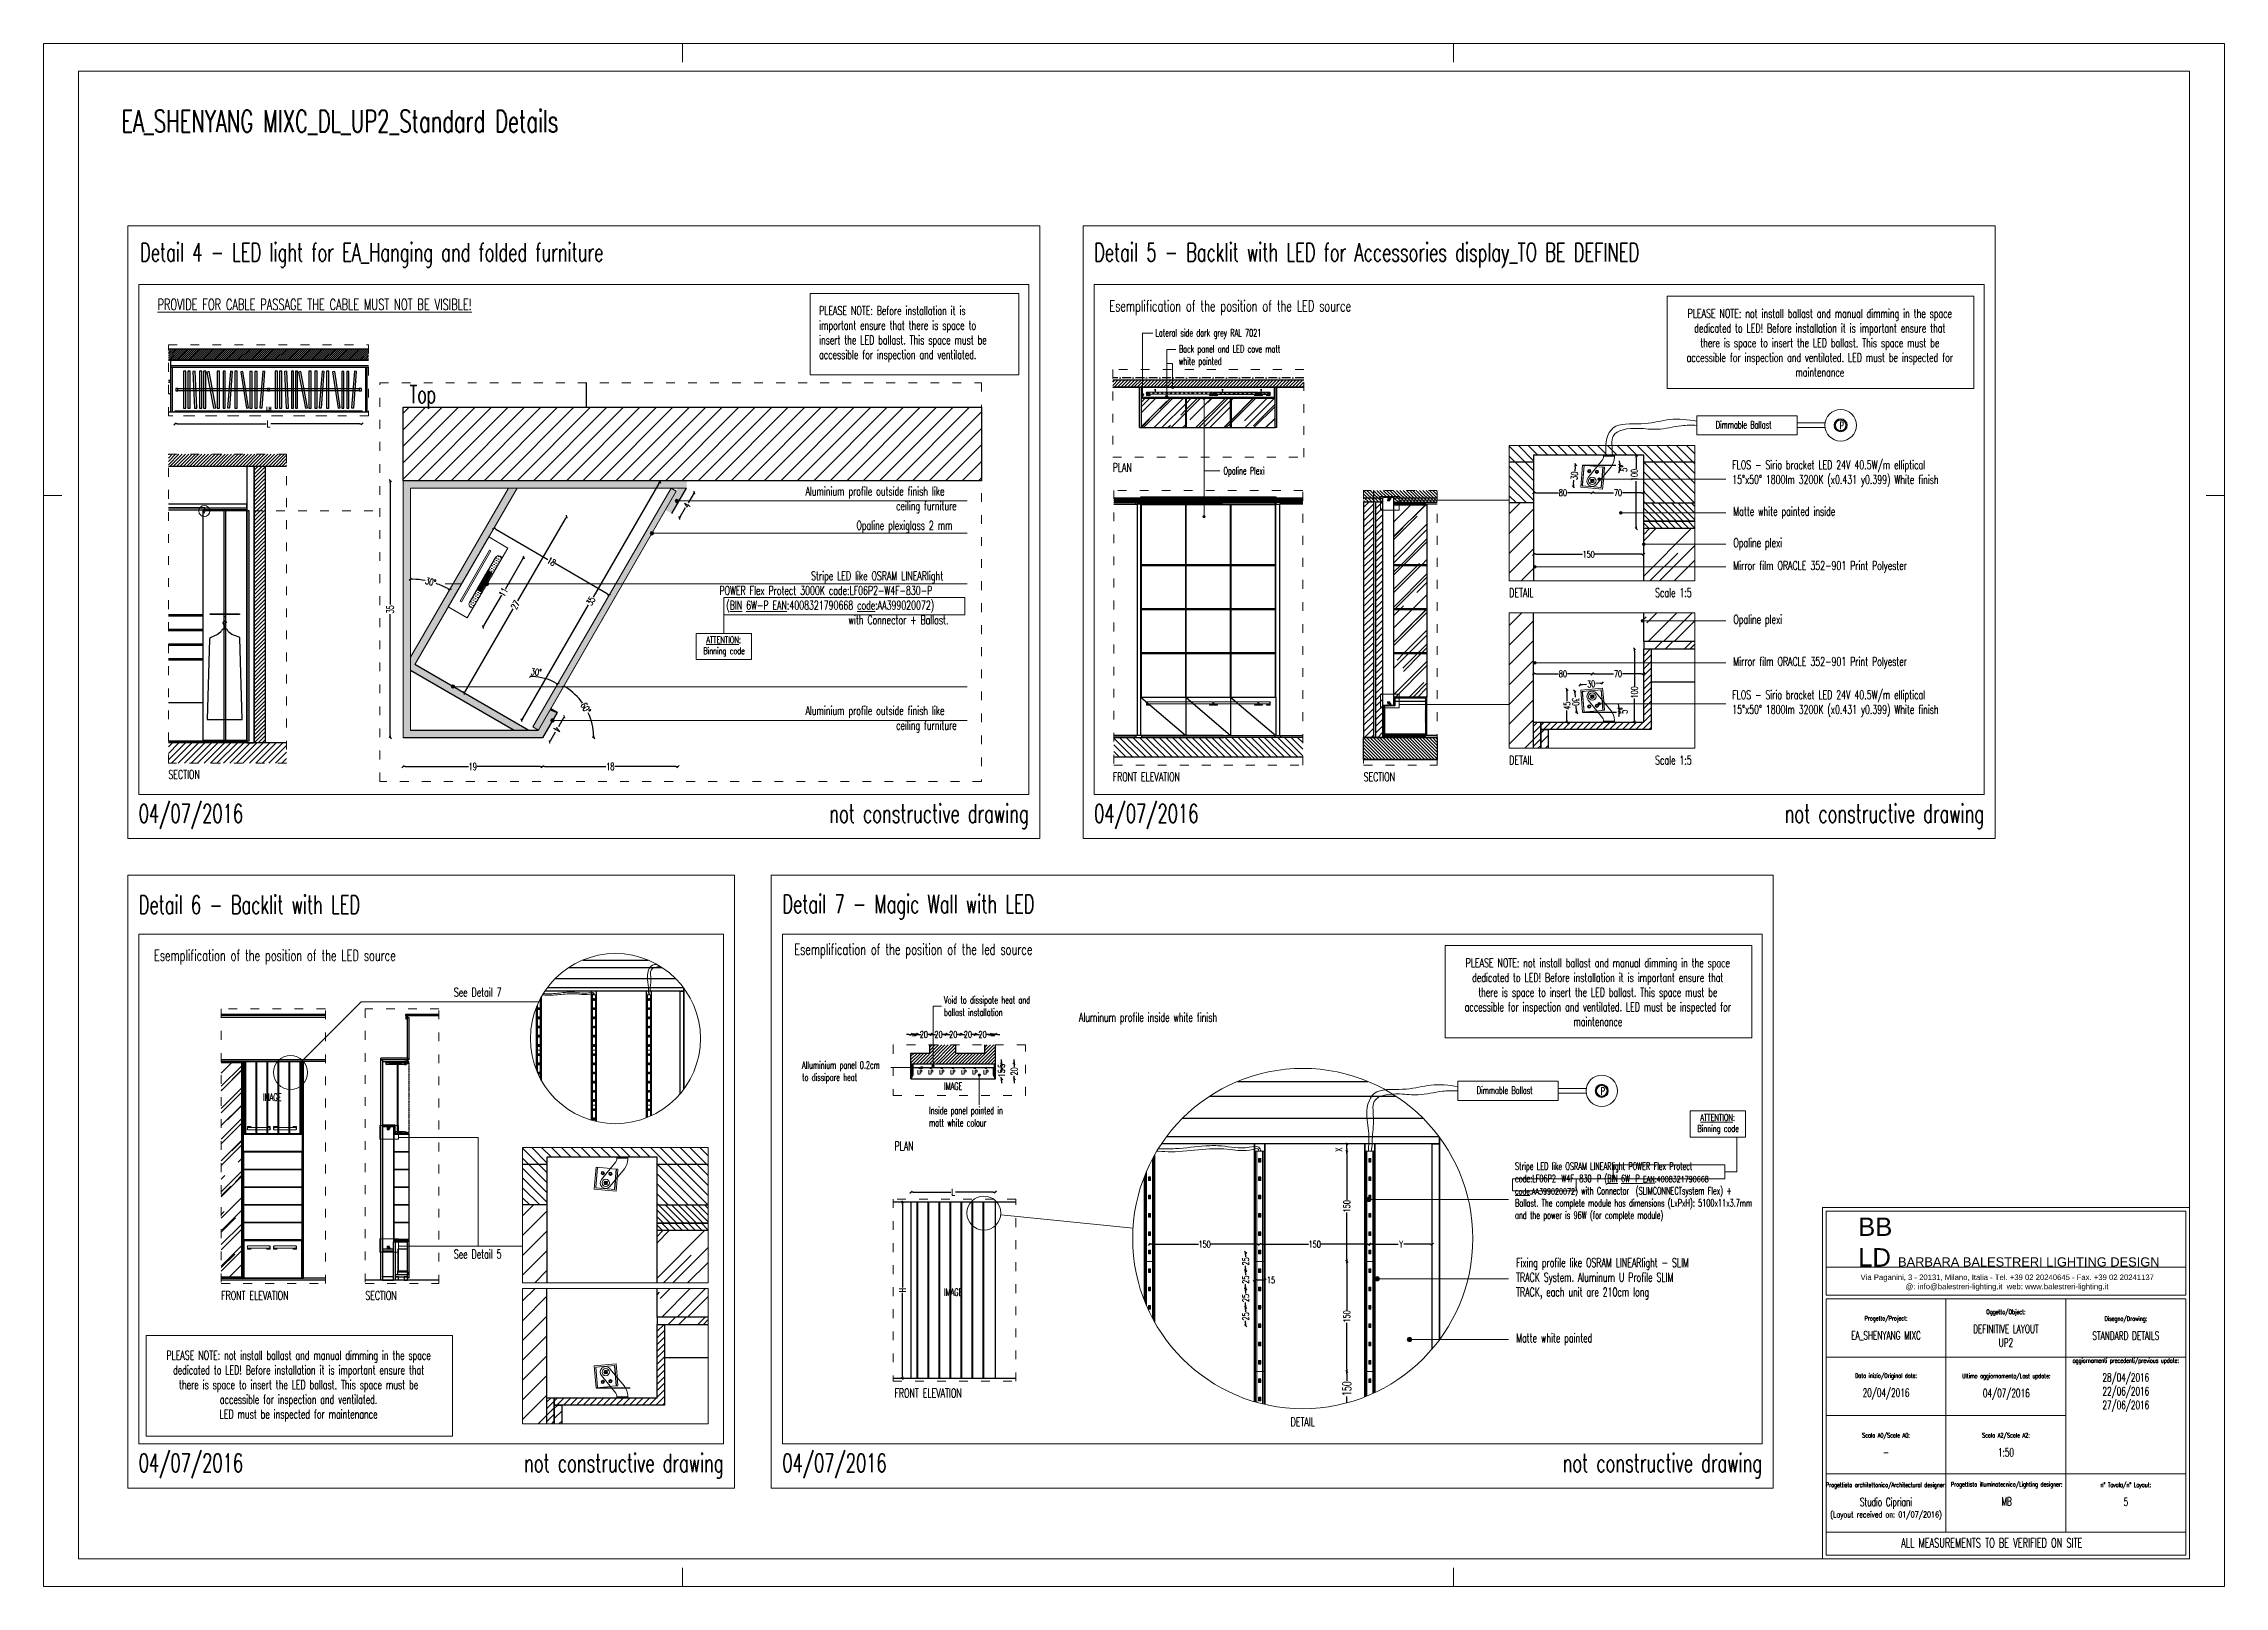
# Model space of a CAD drawing. Header units: millimetres. Extents: x 1734 to 22014, y 983 to 3953.
# Drawn here: x 13104 to 16074, y 983 to 3083 of the extents above; entities that cross this region are included whole.
import ezdxf

# ---------------------------------------------------------------- set-up
doc = ezdxf.new("R2010")
doc.units = ezdxf.units.MM
for name, pattern in [('ACAD_ISO03W100', [30, 12, -18]), ('ACAD_ISO10W100', [18, 12, -3, 0, -3]), ('HIDDEN', [0.375, 0.25, -0.125]), ('PUNTO2', [0.125, 0, -0.125])]:
    doc.linetypes.add(name, pattern=pattern)
for name, color, linetype in [('1', 7, 'Continuous'), ('L2', 1, 'Continuous'), ('LD_base', 144, 'Continuous'), ('LD_beam', 240, 'Continuous'), ('LD_quote', 242, 'Continuous'), ('Q-tratt-vetri-P', 2, 'PUNTO2')]:
    doc.layers.add(name, color=color, linetype=linetype)
doc.layers.add('LD_light', color=240, linetype='Continuous', lineweight=5)
doc.layers.add('LD_text', color=7, linetype='Continuous', lineweight=9)
doc.styles.add('SIMPLEX', font='SIMPLEX.SHX', dxfattribs={"width": 0.65})
doc.styles.get("Standard").update_dxf_attribs({"font": 'Arial.ttf'})
doc.dimstyles.new('Illuminazione 1_100', dxfattribs={"dimtxt": 9, "dimasz": 3, "dimexe": 0.05, "dimexo": 0.05, "dimgap": 1.5, "dimtad": 0, "dimdec": 0, "dimlfac": -1, "dimzin": 0, "dimdsep": 46, "dimtxsty": 'SIMPLEX', "dimblk": 'LINEET2S', "dimcen": 0, "dimdle": 0.1, "dimse1": 1, "dimse2": 1, "dimclrd": 7, "dimclrt": 256, "dimadec": 0, "dimazin": 0, "dimtfac": 1, "dimtdec": 0, "dimtix": 1, "dimtmove": 2, "dimatfit": 3, "dimldrblk": 'OBLIQUE', "dimfxl": 1, "dimtolj": 1, "dimarcsym": 0})
pattern_1 = [(44.99997, (18208.8284, 1072.2252), (-0.67351887, 0.67351955), [])]
pattern_2 = [(45, (15103.877, 1198.837), (-4.490128, 4.490128), [])]
pattern_3 = [(44.99997, (18404.315, -1597.976), (4.3105287, 11.4947257), [76.2, -10.16, 25.4, -5.08]), (44.99997, (18407.2965, -1591.4025), (-8.369598, 1.185398), [15.24, -1.6764, 30.48, -3.81]), (44.99997, (18403.058, -1593.1267), (16.2722347, 21.0856332), [40.64, -7.112, 20.32, -5.08])]
pattern_4 = [(135, (15103.877, 1198.8368), (-2.245064, -2.245064), [])]

msp = doc.modelspace()

# ---------------------------------------------------------------- texts
at = {"layer": 'LD_base', "char_height": 10, "attachment_point": 5, "style": 'SIMPLEX'}
for insert in [(14342.501, 1663.665), (13415.228, 1648.463), (14342.501, 1383.308)]:
    msp.add_mtext('IMAGE', dxfattribs=dict(at, insert=insert))
at = {"layer": 'LD_light', "style": 'SIMPLEX', "width": 0.65}
msp.add_text('LH', height=4.9242, dxfattribs=at).set_placement((13407.244, 2583.388, 0))
at = {"layer": 'LD_quote', "insert": (14878.531, 1251.81), "char_height": 12, "attachment_point": 5, "rotation": 90, "style": 'SIMPLEX'}
msp.add_mtext('\\A1;150', dxfattribs=at)
at = {"layer": 'LD_text', "color": 7, "style": 'SIMPLEX', "width": 0.65}
msp.add_text('SECTION', height=12, dxfattribs=at).set_placement((13273.63, 2081.915, 0))
at = {"layer": 'LD_text', "style": 'SIMPLEX'}
for s, insert, char_height, width, attachment_point in [('\\pt330;{\\C7;EA_SHENYANG MIXC_DL_UP2_Standard Details}', (13209.493, 2959.239), 30, 1295.71327, 7), ('Detail 4 - LED light for EA_Hanging and folded furniture', (13235.116, 2794.576), 25, 876.97577, 4), ('Detail 5 - Backlit with LED for Accessories display_TO BE DEFINED', (14534.437, 2794.576), 25, 1334.32946, 4), ('{\\LPROVIDE FOR CABLE PASSAGE THE CABLE MUST NOT BE VISIBLE!}', (13258.877, 2735.162), 15.00004, 501.94412, 1), ('Esemplification of the position of the LED source', (14555.103, 2733.127), 15, 448.57348, 1), ('PLEASE NOTE: Before installation it is important ensure that there is space to insert the LED ballast. This space must be accessible for inspection and ventilated.', (14159.853, 2687.281), 12, 263.84541, 4), ('PLEASE NOTE: not install ballast and manual dimming in the space dedicated to LED! Before installation it is important ensure that there is space to insert the LED ballast. This space must be accessible for inspection and ventilated. LED must be inspected for maintenance', (15522.772, 2675.398), 12, 398.53761, 5), ('\\pt168;Top ', (13638.16, 2601.429), 24, 480.7292, 6), ('\\pi330.87;Aluminium profile outside finish like\\P\\pi454.18;ceiling furniture', (13810.482, 2461.478, 0), 12, 545.55344, 4), ('\\pt84;Opaline plexiglass 2 mm ', (14210.733, 2424.957, 0), 12, 545.55344, 4), ('\\pi274.21;{\\C7;Stripe LED like OSRAM} LINEARlight\\P\\pi0;^I^I^I POWER Flex Protect 3000K code:LF06P2-W4F-830-P \\P\\pi158.7;({\\LBIN 6W-P} {\\LEAN}:4008321790668 {\\Lcode}:AA399020072)\\P\\pi319.9; with Connector + Ballast.\\P\\pi0,t84; ', (13874.774, 2318.255, 0), 12, 480.7292, 4), ('\\pi330.87;Aluminium profile outside finish like\\P\\pi454.18;ceiling furniture', (13810.482, 2162.789, 0), 12, 545.55344, 4), ('{\\C7;04/07/2016}', (13233.32, 2030.548), 25, 426.04326, 4), ('{\\C7;04/07/2016}', (14534.437, 2030.548), 25, 426.04326, 4), ('{\\C7;not constructive drawing}', (14445.395, 2030.539), 25, 426.04326, 6), ('{\\C7;not constructive drawing}', (15746.512, 2030.539), 25, 426.04326, 6), ('Detail 6 - Backlit with LED', (13233.32, 1910.548), 25, 1334.32946, 4), ('Detail 7 - Magic Wall with LED', (14109.809, 1924.177), 25, 1994.336, 1), ('Esemplification of the position of the LED source', (13253.986, 1849.099), 15, 448.57348, 1), ('Esemplification of the position of the led source', (14126.039, 1857.301), 15, 448.57348, 1), ('PLEASE NOTE: not install ballast and manual dimming in the space dedicated to LED! Before installation it is important ensure that there is space to insert the LED ballast. This space must be accessible for inspection and ventilated. LED must be inspected for maintenance', (15220.398, 1791.37), 12, 398.53761, 5), ('\\pi267.9,t351.9;Aluminum profile inside white finish', (14245.865, 1755.268), 12, 480.7292, 4), ('{\\C7;Disegno/Drawing:\\P\\P\\H1.8x;STANDARD DETAILS}', (15939.563, 1334.223), 6.22618, 163.33333, 5), ('PLEASE NOTE: not install ballast and manual dimming in the space dedicated to LED! Before installation it is important ensure that there is space to insert the LED ballast. This space must be accessible for inspection and ventilated.\\PLED must be inspected for maintenance', (13450.979, 1255.175), 12, 393.81268, 5), ('{\\C7;Scala A0/Scale A0:\\P\\P\\H1.8x;-}', (15612.896, 1175.444), 6.22618, 163.33333, 5), ('{\\C7;Scala A2/Scale A2:\\P\\P\\H1.8x;1:50}', (15776.229, 1175.444), 6.22618, 163.33333, 5), ('{\\C7;04/07/2016}', (13233.32, 1146.52), 25, 426.04326, 4), ('{\\C7;not constructive drawing}', (14029.809, 1146.511), 25, 426.04326, 6), ('{\\C7;04/07/2016}', (14109.809, 1146.469), 25, 426.04326, 4), ('{\\C7;not constructive drawing}', (15444.139, 1146.511), 25, 426.04326, 6), ('{\\C7;n° Tavola/n° Layout:\\P\\P\\H1.8x;5}', (15939.563, 1108.093), 6.22618, 163.33333, 5)]:
    msp.add_mtext(s, dxfattribs=dict(at, insert=insert, char_height=char_height, width=width, attachment_point=attachment_point))
at = {"layer": 'LD_text', "color": 0, "char_height": 10, "attachment_point": 4, "style": 'SIMPLEX'}
for s, insert, width in [('{\\C7;Lateral side dark grey RAL 7021}', (14617.919, 2687.285, 0), 168.11902), ('{\\C7;Back panel and LED cove matt white painted}', (14649.843, 2657.114, 0), 168.11902), ('{\\C7;Dimmable Ballast}', (15380.999, 2563.857, 0), 148.30679), ('{\\C7;P}', (15549.702, 2562.85, 0), 148.30679), ('{\\C7;Opaline Plexi}', (14710.572, 2499.674, 0), 168.11902), ('{\\C7;Void to dissipate heat and ballast installation}', (14330.001, 1772.527), 135.24411), ('{\\C7;Alluminium panel 0.2cm\\Pto dissipare heat}', (14136.692, 1682.348), 148.30679), ('{\\C7;Dimmable Ballast}', (15055.627, 1657.896, 0), 148.30679), ('Inside panel painted in matt white colour', (14309.673, 1622.059), 135.24411), ('{\\C7;P}', (15224.33, 1656.889, 0), 148.30679)]:
    msp.add_mtext(s, dxfattribs=dict(at, insert=insert, width=width))
at = {"layer": 'LD_text', "color": 7, "style": 'SIMPLEX'}
for s, insert, char_height, width, attachment_point in [('PLAN', (14559.711, 2511.759, 0), 12, 134.51498, 1), ('FLOS - Sirio bracket LED 24V 40.5W/m elliptical\\P15°x50° 1800lm 3200K (x0.431 y0.399) White finish', (15403.421, 2497.328), 12, 420.58147, 4), ('Matte white painted inside', (15404.978, 2444.086), 12, 420.58147, 4), ('Opaline plexi', (15404.978, 2401.328), 12, 420.58147, 4), ('Mirror film ORACLE 352-901 Print Polyester', (15404.978, 2370.3), 12, 420.58147, 4), ('DETAIL', (15099.754, 2341.326), 12, 134.51498, 1), ('Scale 1:5', (15298.404, 2341.326), 12, 134.51498, 1), ('Opaline plexi', (15404.978, 2297.03), 12, 420.58147, 4), ('Mirror film ORACLE 352-901 Print Polyester', (15404.978, 2239.663), 12, 420.58147, 4), ('FLOS - Sirio bracket LED 24V 40.5W/m elliptical\\P15°x50° 1800lm 3200K (x0.431 y0.399) White finish', (15403.421, 2184.346), 12, 420.58147, 4), ('DETAIL', (15099.754, 2113.43), 12, 134.51498, 1), ('Scale 1:5', (15298.404, 2113.43), 12, 134.51498, 1), ('FRONT ELEVATION', (14559.711, 2090.584, 0), 12, 134.51498, 1), ('SECTION', (14901.467, 2090.584, 0), 12, 134.51498, 1), ('See Detail 7', (13662.486, 1797.388), 12, 134.51498, 1), ('PLAN', (14262.547, 1588.102), 12, 134.51498, 1), ('Stripe LED like OSRAM{\\C256; LINEARlight POWER Flex Protect code:LF06P2-W4F-830-P (\\LBIN 6W-P\\l \\H0.8x;\\LEAN\\l:4008321790668 \\Lcode\\l:AA399020072)\\H1.25x; with Connector  (SLIMCONNECTsystem Flex) + Ballast. }The complete module has dimensions (LxPxH): 5100x11x3.7mm and the power is 96W (for complete module)', (15107.678, 1519.609), 10, 292.71805, 4), ('See Detail 5', (13662.486, 1440.997), 12, 134.51498, 1), ('Fixing profile like OSRAM LINEARlight - SLIM TRACK System. Aluminum U Profile SLIM TRACK, each unit are 210cm long', (15109.077, 1401.373), 12, 274.79165, 4), ('FRONT ELEVATION', (13345.622, 1384.715), 12, 134.51498, 1), ('SECTION', (13541.83, 1384.715), 12, 134.51498, 1), ('Matte white painted', (15109.234, 1318.788), 12, 150.11102, 4), ('FRONT ELEVATION', (14262.547, 1251.808), 12, 134.51498, 1), ('DETAIL', (14818.558, 1212.532), 12, 134.51498, 2)]:
    msp.add_mtext(s, dxfattribs=dict(at, insert=insert, char_height=char_height, width=width, attachment_point=attachment_point))
at = {"layer": 'LD_text', "color": 240, "char_height": 9, "width": 75.16031, "attachment_point": 1, "style": 'SIMPLEX'}
for insert in [(13992.487, 2275.654), (15346.268, 1625.483)]:
    msp.add_mtext('\\pi13.762,t14.977;{\\LATTENTION}:{\\C256; \\P\\pi9.723,t10.938;Binning code}', dxfattribs=dict(at, insert=insert))

# ---------------------------------------------------------------- blocks, each defined once
blk = doc.blocks.new('a2')
at = {"layer": 'LD_text'}
for p, q in [((-615, 0), (-615, -25)), ((435, 0), (435, -25)), ((-1460, -615), (-1485, -615)), ((1485, -615), (1460, -615)), ((-615, -2100), (-615, -2075)), ((435, -2100), (435, -2075))]:
    blk.add_line(p, q, dxfattribs=at)
for points in [[(-1485, -2100), (-1485, 0), (1485, 0), (1485, -2100)], [(-1437.5, -2062.5), (-1437.5, -37.5), (1437.5, -37.5), (1437.5, -2062.5)]]:
    blk.add_lwpolyline(points, close=True, dxfattribs=at)
blk = doc.blocks.new('cartiglio')
at = {"layer": 'LD_text'}
for p, q in [((-2609.315, 6536.785), (-2619.115, 6536.785)), ((-2615.848, 6529.57), (-2615.848, 6535.921)), ((-2612.582, 6529.57), (-2612.582, 6535.921)), ((-2609.315, 6534.333), (-2619.115, 6534.333)), ((-2612.582, 6532.745), (-2619.115, 6532.745)), ((-2609.315, 6531.158), (-2619.115, 6531.158)), ((-2619.115, 6529.57), (-2609.315, 6529.57))]:
    blk.add_line(p, q, dxfattribs=at)
for points in [[(-2619.215, 6538.413), (-2609.215, 6538.413), (-2609.215, 6528.846), (-2619.215, 6528.846)], [(-2619.115, 6536.021), (-2609.315, 6536.021), (-2609.315, 6538.313), (-2619.115, 6538.313)], [(-2619.115, 6535.921), (-2609.315, 6535.921), (-2609.315, 6528.946), (-2619.115, 6528.946)]]:
    blk.add_lwpolyline(points, close=True, dxfattribs=at)
at = {"layer": 'LD_text', "attachment_point": 1}
for s, width, insert, char_height in [('{\\H2x;BB\\PLD}  BARBARA BALESTRERI LIGHTING DESIGN', 9.75664, (-2618.24, 6538.137), 0.25), ('\\pi0.94127;Via Paganini, 3 - 20131, Milano, Italia - Tel. +39 02 20240645 - Fax. +39 02 20241137\\P\\pi2.166;@: info@balestreri-lighting.it  web: www.balestreri-lighting.it', 9.8, (-2619.115, 6536.586), 0.15)]:
    blk.add_mtext_dynamic_manual_height_columns(s, width=width, gutter_width=1, heights=[0], dxfattribs=dict(at, insert=insert, char_height=char_height))
at = {"layer": 'LD_text', "insert": (-2619.115, 6529.406), "char_height": 0.25, "width": 9.8, "attachment_point": 1, "style": 'SIMPLEX'}
blk.add_mtext('\\pi2.0485;ALL MEASUREMENTS TO BE VERIFIED ON SITE', dxfattribs=at)
blk = doc.blocks.new('infocartigliobase')
at = {"layer": 'LD_text', "char_height": 6.226, "width": 163.333, "attachment_point": 5, "style": 'SIMPLEX'}
for s, insert in [('{\\C7;Progetto/Project:\\P\\P\\H1.8x;EA_SHENYANG MIXC}', (86.7, -164.3)), ('{\\C7;Oggetto/Object:\\P\\P\\H1.8x;DEFINITIVE LAYOUT\\PUP2}', (250, -164.3)), ('\\A1;{\\C7;aggiornamenti precedenti/previous update:\\P\\P\\H1.8x;28/04/2016\\P22/06/2016\\P27/06/2016}', (413.3, -241.7)), ('{\\C7;Data inizio/Original date:\\P\\P\\H1.8x;20/04/2016}', (86.7, -243.7)), ('{\\C7;Ultimo aggiornamento/Last update:\\P\\P\\H1.8x;04/07/2016}', (250.5, -244.2)), ('{\\C7;Progettista architettonico/Architectural designer:\\P\\P\\H1.8x;Studio Cipriani\\P\\H0.71383x;(Layout received on: 01/07/2016)}', (86.7, -399.6)), ('{\\C7;Progettista illuminotecnico/Lighting designer:\\P\\P\\H1.8x;MB}', (250.9, -389.8))]:
    blk.add_mtext(s, dxfattribs=dict(at, insert=insert))
blk = doc.blocks.new('cartiglioconinfobase')
at = {"layer": 'LD_light', "xscale": 50, "yscale": 50, "zscale": 50}
blk.add_blockref('cartiglio', (130460.7, -326442.3), dxfattribs=at)
at = {"layer": 'LD_quote'}
blk.add_blockref('infocartigliobase', (-500, 478.3), dxfattribs=at)
blk = doc.blocks.new('LINEET2S')
blk.add_line((-1, 0), (0, 0))
at = {"color": 5}
blk.add_line((0.5, 0.5), (-0.5, -0.5), dxfattribs=at)
blk = doc.blocks.new('*D162')
at = {"layer": 'DEFPOINTS', "color": 0, "transparency": 16777216}
for p in [(14285, 1505.8), (14273.5, 1265.8), (14285, 1265.8)]:
    blk.add_point(p, dxfattribs=at)
at = {"layer": 'LD_quote', "color": 7, "lineweight": -2, "transparency": 16777216}
for p, q in [((14273.5, 1502.8), (14273.5, 1389.3)), ((14273.5, 1268.8), (14273.5, 1382.4))]:
    blk.add_line(p, q, dxfattribs=at)
at = {"layer": 'LD_quote', "color": 7, "lineweight": -2, "transparency": 16777216, "xscale": 3, "yscale": 3, "zscale": 3}
for p, rotation in [((14273.5, 1505.8), 90), ((14273.5, 1265.8), 270)]:
    blk.add_blockref('LINEET2S', p, dxfattribs=dict(at, rotation=rotation))
at = {"layer": 'LD_quote', "transparency": 16777216, "insert": (14273.5, 1385.8), "char_height": 9, "attachment_point": 5, "rotation": 90, "style": 'SIMPLEX'}
blk.add_mtext('\\A1;H', dxfattribs=at)
blk = doc.blocks.new('_Oblique')
at = {"color": 0, "linetype": 'ByBlock', "lineweight": -2}
blk.add_line((-0.5, -0.5), (0.5, 0.5), dxfattribs=at)
blk = doc.blocks.new('*D163')
at = {"layer": 'DEFPOINTS', "color": 0, "transparency": 16777216}
for p in [(14400, 1519.3), (14285, 1505.8), (14400, 1505.8)]:
    blk.add_point(p, dxfattribs=at)
at = {"layer": 'LD_quote', "color": 7, "lineweight": -2, "transparency": 16777216}
for p, q in [((14288, 1519.3), (14339.3, 1519.3)), ((14397, 1519.3), (14345.7, 1519.3))]:
    blk.add_line(p, q, dxfattribs=at)
at = {"layer": 'LD_quote', "color": 7, "lineweight": -2, "transparency": 16777216, "xscale": 3, "yscale": 3, "zscale": 3, "rotation": 180}
blk.add_blockref('LINEET2S', (14285, 1519.3), dxfattribs=at)
at = {"layer": 'LD_quote', "color": 7, "lineweight": -2, "transparency": 16777216, "xscale": 3, "yscale": 3, "zscale": 3}
blk.add_blockref('LINEET2S', (14400, 1519.3), dxfattribs=at)
at = {"layer": 'LD_quote', "transparency": 16777216, "insert": (14342.5, 1519.3), "char_height": 9, "attachment_point": 5, "style": 'SIMPLEX'}
blk.add_mtext('\\A1;L', dxfattribs=at)
blk = doc.blocks.new('*D164')
at = {"layer": 'DEFPOINTS', "color": 0, "transparency": 16777216}
for p in [(14312.5, 1734), (14292.5, 1713.1), (14312.5, 1713.1)]:
    blk.add_point(p, dxfattribs=at)
at = {"layer": 'LD_quote', "color": 7, "lineweight": -2, "transparency": 16777216}
for p, q in [((14289.5, 1734), (14286.5, 1734)), ((14292.5, 1734), (14296.3, 1734)), ((14312.5, 1734), (14308.7, 1734)), ((14315.5, 1734), (14318.5, 1734))]:
    blk.add_line(p, q, dxfattribs=at)
at = {"layer": 'LD_quote', "color": 7, "lineweight": -2, "transparency": 16777216, "xscale": 3, "yscale": 3, "zscale": 3}
blk.add_blockref('LINEET2S', (14292.5, 1734), dxfattribs=at)
at = {"layer": 'LD_quote', "color": 7, "lineweight": -2, "transparency": 16777216, "xscale": 3, "yscale": 3, "zscale": 3, "rotation": 180}
blk.add_blockref('LINEET2S', (14312.5, 1734), dxfattribs=at)
at = {"layer": 'LD_quote', "transparency": 16777216, "insert": (14302.5, 1734), "char_height": 9, "attachment_point": 5, "style": 'SIMPLEX'}
blk.add_mtext('\\A1;20', dxfattribs=at)
blk = doc.blocks.new('*D165')
at = {"layer": 'DEFPOINTS', "color": 0, "transparency": 16777216}
for p in [(14332.5, 1734), (14312.5, 1713.1), (14332.5, 1713.1)]:
    blk.add_point(p, dxfattribs=at)
at = {"layer": 'LD_quote', "color": 7, "lineweight": -2, "transparency": 16777216}
for p, q in [((14309.5, 1734), (14306.5, 1734)), ((14312.5, 1734), (14316.3, 1734)), ((14332.5, 1734), (14328.7, 1734)), ((14335.5, 1734), (14338.5, 1734))]:
    blk.add_line(p, q, dxfattribs=at)
at = {"layer": 'LD_quote', "color": 7, "lineweight": -2, "transparency": 16777216, "xscale": 3, "yscale": 3, "zscale": 3}
blk.add_blockref('LINEET2S', (14312.5, 1734), dxfattribs=at)
at = {"layer": 'LD_quote', "color": 7, "lineweight": -2, "transparency": 16777216, "xscale": 3, "yscale": 3, "zscale": 3, "rotation": 180}
blk.add_blockref('LINEET2S', (14332.5, 1734), dxfattribs=at)
at = {"layer": 'LD_quote', "transparency": 16777216, "insert": (14322.5, 1734), "char_height": 9, "attachment_point": 5, "style": 'SIMPLEX'}
blk.add_mtext('\\A1;20', dxfattribs=at)
blk = doc.blocks.new('*D166')
at = {"layer": 'DEFPOINTS', "color": 0, "transparency": 16777216}
for p in [(14352.5, 1734), (14332.5, 1713.1), (14352.5, 1713.1)]:
    blk.add_point(p, dxfattribs=at)
at = {"layer": 'LD_quote', "color": 7, "lineweight": -2, "transparency": 16777216}
for p, q in [((14329.5, 1734), (14326.5, 1734)), ((14332.5, 1734), (14336.3, 1734)), ((14352.5, 1734), (14348.7, 1734)), ((14355.5, 1734), (14358.5, 1734))]:
    blk.add_line(p, q, dxfattribs=at)
at = {"layer": 'LD_quote', "color": 7, "lineweight": -2, "transparency": 16777216, "xscale": 3, "yscale": 3, "zscale": 3}
blk.add_blockref('LINEET2S', (14332.5, 1734), dxfattribs=at)
at = {"layer": 'LD_quote', "color": 7, "lineweight": -2, "transparency": 16777216, "xscale": 3, "yscale": 3, "zscale": 3, "rotation": 180}
blk.add_blockref('LINEET2S', (14352.5, 1734), dxfattribs=at)
at = {"layer": 'LD_quote', "transparency": 16777216, "insert": (14342.5, 1734), "char_height": 9, "attachment_point": 5, "style": 'SIMPLEX'}
blk.add_mtext('\\A1;20', dxfattribs=at)
blk = doc.blocks.new('*D167')
at = {"layer": 'DEFPOINTS', "color": 0, "transparency": 16777216}
for p in [(14372.5, 1734), (14352.5, 1713.1), (14372.5, 1713.1)]:
    blk.add_point(p, dxfattribs=at)
at = {"layer": 'LD_quote', "color": 7, "lineweight": -2, "transparency": 16777216}
for p, q in [((14349.5, 1734), (14346.5, 1734)), ((14352.5, 1734), (14356.3, 1734)), ((14372.5, 1734), (14368.7, 1734)), ((14375.5, 1734), (14378.5, 1734))]:
    blk.add_line(p, q, dxfattribs=at)
at = {"layer": 'LD_quote', "color": 7, "lineweight": -2, "transparency": 16777216, "xscale": 3, "yscale": 3, "zscale": 3}
blk.add_blockref('LINEET2S', (14352.5, 1734), dxfattribs=at)
at = {"layer": 'LD_quote', "color": 7, "lineweight": -2, "transparency": 16777216, "xscale": 3, "yscale": 3, "zscale": 3, "rotation": 180}
blk.add_blockref('LINEET2S', (14372.5, 1734), dxfattribs=at)
at = {"layer": 'LD_quote', "transparency": 16777216, "insert": (14362.5, 1734), "char_height": 9, "attachment_point": 5, "style": 'SIMPLEX'}
blk.add_mtext('\\A1;20', dxfattribs=at)
blk = doc.blocks.new('*D168')
at = {"layer": 'DEFPOINTS', "color": 0, "transparency": 16777216}
for p in [(14392.5, 1734), (14372.5, 1713.1), (14392.5, 1713.1)]:
    blk.add_point(p, dxfattribs=at)
at = {"layer": 'LD_quote', "color": 7, "lineweight": -2, "transparency": 16777216}
for p, q in [((14369.5, 1734), (14366.5, 1734)), ((14372.5, 1734), (14376.3, 1734)), ((14392.5, 1734), (14388.7, 1734)), ((14395.5, 1734), (14398.5, 1734))]:
    blk.add_line(p, q, dxfattribs=at)
at = {"layer": 'LD_quote', "color": 7, "lineweight": -2, "transparency": 16777216, "xscale": 3, "yscale": 3, "zscale": 3}
blk.add_blockref('LINEET2S', (14372.5, 1734), dxfattribs=at)
at = {"layer": 'LD_quote', "color": 7, "lineweight": -2, "transparency": 16777216, "xscale": 3, "yscale": 3, "zscale": 3, "rotation": 180}
blk.add_blockref('LINEET2S', (14392.5, 1734), dxfattribs=at)
at = {"layer": 'LD_quote', "transparency": 16777216, "insert": (14382.5, 1734), "char_height": 9, "attachment_point": 5, "style": 'SIMPLEX'}
blk.add_mtext('\\A1;20', dxfattribs=at)
blk = doc.blocks.new('*D169')
at = {"layer": 'DEFPOINTS', "color": 0, "transparency": 16777216}
for p in [(14387.5, 1693.7), (14387.5, 1673.7), (14425.6, 1673.7)]:
    blk.add_point(p, dxfattribs=at)
at = {"layer": 'LD_quote', "color": 7, "lineweight": -2, "transparency": 16777216}
for p, q in [((14425.6, 1696.7), (14425.6, 1699.7)), ((14425.6, 1693.7), (14425.6, 1689.9)), ((14425.6, 1673.7), (14425.6, 1677.4)), ((14425.6, 1670.7), (14425.6, 1667.7))]:
    blk.add_line(p, q, dxfattribs=at)
at = {"layer": 'LD_quote', "color": 7, "lineweight": -2, "transparency": 16777216, "xscale": 3, "yscale": 3, "zscale": 3}
for p, rotation in [((14425.6, 1693.7), 270), ((14425.6, 1673.7), 90)]:
    blk.add_blockref('LINEET2S', p, dxfattribs=dict(at, rotation=rotation))
at = {"layer": 'LD_quote', "transparency": 16777216, "insert": (14425.6, 1683.7), "char_height": 9, "attachment_point": 5, "rotation": 90, "style": 'SIMPLEX'}
blk.add_mtext('\\A1;20', dxfattribs=at)
blk = doc.blocks.new('*D170')
at = {"layer": 'DEFPOINTS', "color": 0, "transparency": 16777216}
for p in [(14393, 1693.7), (14408.4, 1693.7), (14393, 1688.7)]:
    blk.add_point(p, dxfattribs=at)
at = {"layer": 'LD_quote', "color": 7, "lineweight": -2, "transparency": 16777216}
for p, q in [((14408.4, 1696.7), (14408.4, 1699.7)), ((14408.4, 1688.7), (14408.4, 1693.7)), ((14408.4, 1685.7), (14408.4, 1682.7))]:
    blk.add_line(p, q, dxfattribs=at)
at = {"layer": 'LD_quote', "color": 7, "lineweight": -2, "transparency": 16777216, "xscale": 3, "yscale": 3, "zscale": 3}
for p, rotation in [((14408.4, 1693.7), 270), ((14408.4, 1688.7), 90)]:
    blk.add_blockref('LINEET2S', p, dxfattribs=dict(at, rotation=rotation))
at = {"layer": 'LD_quote', "transparency": 16777216, "insert": (14408.4, 1691.2), "char_height": 9, "attachment_point": 5, "rotation": 90, "style": 'SIMPLEX'}
blk.add_mtext('\\A1;5', dxfattribs=at)
blk = doc.blocks.new('*D171')
at = {"layer": 'DEFPOINTS', "color": 0, "transparency": 16777216}
for p in [(14393, 1688.7), (14393, 1673.7), (14408.4, 1673.7)]:
    blk.add_point(p, dxfattribs=at)
at = {"layer": 'LD_quote', "color": 7, "lineweight": -2, "transparency": 16777216}
for p, q in [((14408.4, 1691.7), (14408.4, 1694.7)), ((14408.4, 1688.7), (14408.4, 1686.8)), ((14408.4, 1673.7), (14408.4, 1675.5)), ((14408.4, 1670.7), (14408.4, 1667.7))]:
    blk.add_line(p, q, dxfattribs=at)
at = {"layer": 'LD_quote', "color": 7, "lineweight": -2, "transparency": 16777216, "xscale": 3, "yscale": 3, "zscale": 3}
for p, rotation in [((14408.4, 1688.7), 270), ((14408.4, 1673.7), 90)]:
    blk.add_blockref('LINEET2S', p, dxfattribs=dict(at, rotation=rotation))
at = {"layer": 'LD_quote', "transparency": 16777216, "insert": (14408.4, 1681.2), "char_height": 9, "attachment_point": 5, "rotation": 90, "style": 'SIMPLEX'}
blk.add_mtext('\\A1;15', dxfattribs=at)
blk = doc.blocks.new('*D172')
at = {"layer": 'DEFPOINTS', "color": 0, "transparency": 16777216}
for p in [(14285, 1734), (14285, 1688.7), (14292.5, 1688.7)]:
    blk.add_point(p, dxfattribs=at)
at = {"layer": 'LD_quote', "color": 7, "lineweight": -2, "transparency": 16777216}
for p, q in [((14282, 1734), (14279, 1734)), ((14292.5, 1734), (14285, 1734)), ((14295.5, 1734), (14298.5, 1734))]:
    blk.add_line(p, q, dxfattribs=at)
at = {"layer": 'LD_quote', "color": 7, "lineweight": -2, "transparency": 16777216, "xscale": 3, "yscale": 3, "zscale": 3}
blk.add_blockref('LINEET2S', (14285, 1734), dxfattribs=at)
at = {"layer": 'LD_quote', "color": 7, "lineweight": -2, "transparency": 16777216, "xscale": 3, "yscale": 3, "zscale": 3, "rotation": 180}
blk.add_blockref('LINEET2S', (14292.5, 1734), dxfattribs=at)
at = {"layer": 'LD_quote', "transparency": 16777216, "insert": (14288.8, 1734), "char_height": 9, "attachment_point": 5, "style": 'SIMPLEX'}
blk.add_mtext('\\A1;=', dxfattribs=at)
blk = doc.blocks.new('*D173')
at = {"layer": 'DEFPOINTS', "color": 0, "transparency": 16777216}
for p in [(14400, 1734), (14392.5, 1688.7), (14400, 1688.7)]:
    blk.add_point(p, dxfattribs=at)
at = {"layer": 'LD_quote', "color": 7, "lineweight": -2, "transparency": 16777216}
for p, q in [((14389.5, 1734), (14386.5, 1734)), ((14392.5, 1734), (14400, 1734)), ((14403, 1734), (14406, 1734))]:
    blk.add_line(p, q, dxfattribs=at)
at = {"layer": 'LD_quote', "color": 7, "lineweight": -2, "transparency": 16777216, "xscale": 3, "yscale": 3, "zscale": 3}
blk.add_blockref('LINEET2S', (14392.5, 1734), dxfattribs=at)
at = {"layer": 'LD_quote', "color": 7, "lineweight": -2, "transparency": 16777216, "xscale": 3, "yscale": 3, "zscale": 3, "rotation": 180}
blk.add_blockref('LINEET2S', (14400, 1734), dxfattribs=at)
at = {"layer": 'LD_quote', "transparency": 16777216, "insert": (14396.3, 1734), "char_height": 9, "attachment_point": 5, "style": 'SIMPLEX'}
blk.add_mtext('\\A1;=', dxfattribs=at)
blk = doc.blocks.new('A$C4D103354')
at = {"layer": 'LD_text'}
blk.add_hatch(color=256, dxfattribs=at).paths.add_polyline_path([(0, 3.5, 1), (7, 3.5, 1)])
blk.add_circle((3.5, 3.5), 3.5, dxfattribs=at)
blk = doc.blocks.new('profiloosrampiccolo')
at = {"layer": 'LD_light'}
h = blk.add_hatch(dxfattribs=at)
h.set_pattern_fill('ANSI31', color=256, scale=0.5)
h.set_pattern_definition([(45, (-1923.995744, 106.14972), (-0.0441941738, 0.0441941738), [])])
h.paths.add_polyline_path([(0, 0), (0.6, 0, 0.198912), (0.6, 0), (0.7, 0.1, 0.198912), (0.7, 0.1), (0.7, 0.3, -1), (0.7, 0.4), (0.7, 0.7, -0.542182), (0.7, 0.7), (0.7, 0.7), (0.7, 0.9, 0.414214), (0.7, 1), (0.7, 1, 0.291222), (0.6, 1), (0.6, 0.7, 0.349322), (0.6, 0.7), (0.6, 0.7, -0.230724), (0.6, 0.7), (0.6, 0.3), (0, 0.3), (-0.6, 0.3), (-0.6, 0.7, -0.230724), (-0.6, 0.7), (-0.6, 0.7, 0.349322), (-0.6, 0.7), (-0.6, 1, 0.291222), (-0.7, 1), (-0.7, 1, 0.414214), (-0.7, 0.9), (-0.7, 0.7), (-0.7, 0.7, -0.542182), (-0.7, 0.7), (-0.7, 0.4, -1), (-0.7, 0.3), (-0.7, 0.1, 0.198912), (-0.7, 0.1), (-0.6, 0, 0.198912), (-0.6, 0)])
for p, q in [((-0.7, 1), (-0.7, 1)), ((-0.7, 0.7), (-0.7, 0.9)), ((-0.7, 0.4), (-0.7, 0.7)), ((-0.7, 0.7), (-0.7, 0.7)), ((-0.7, 0.1), (-0.7, 0.3)), ((-0.7, 0.1), (-0.6, 0)), ((-0.6, 0.7), (-0.6, 1)), ((-0.6, 0.7), (-0.6, 0.3)), ((-0.6, 0.7), (-0.6, 0.7)), ((-0.6, 0.3), (0, 0.3)), ((-0.6, 0), (0, 0)), ((0.6, 0.3), (0, 0.3)), ((0.6, 0), (0, 0)), ((0.6, 0.7), (0.6, 1)), ((0.6, 0.7), (0.6, 0.3)), ((0.6, 0.7), (0.6, 0.7)), ((0.7, 0.1), (0.6, 0)), ((0.7, 1), (0.7, 1)), ((0.7, 0.7), (0.7, 0.9)), ((0.7, 0.4), (0.7, 0.7)), ((0.7, 0.7), (0.7, 0.7)), ((0.7, 0.1), (0.7, 0.3))]:
    blk.add_line(p, q, dxfattribs=at)
for centre, radius, start, end in [((-0.7, 0.9), 0.0251, 90, 180), ((-0.7, 0.9), 0.0251, 25.0532, 90), ((-0.7, 0.7), 0.0536, 270, 23.8629), ((-0.7, 0.3), 0.0536, 270, 90), ((-0.7, 0.1), 0.0251, 180, 225), ((-0.6, 0.7), 0.0251, 128.0315, 180), ((-0.6, 0.7), 0.0251, 308.0315, 25.0532), ((-0.6, 0), 0.0251, 225, 270), ((0.6, 0.7), 0.0251, 154.9468, 231.9685), ((0.7, 0.9), 0.0251, 90, 154.9468), ((0.6, 0.7), 0.0251, 0, 51.9685), ((0.6, 0), 0.0251, 270, 315), ((0.7, 0.9), 0.0251, 0, 90), ((0.7, 0.7), 0.0536, 156.1371, 270), ((0.7, 0.3), 0.0536, 90, 270), ((0.7, 0.1), 0.0251, 315, 0)]:
    blk.add_arc(centre, radius, start, end, dxfattribs=at)
blk = doc.blocks.new('protect')
at = {"layer": 'LD_light'}
h = blk.add_hatch(dxfattribs=at)
h.set_pattern_fill('DOTS', color=256, scale=0.5, angle=180)
h.set_pattern_definition([(180, (80.781466, 146.167862), (-0.015625, -0.03125), [0, -0.03125])])
h.paths.add_polyline_path([(-0.22, 0.354, 0.414214), (-0.266, 0.4), (-0.3, 0.4), (-0.3, -0.4), (-0.266, -0.4, 0.414214), (-0.22, -0.354)])
h = blk.add_hatch(color=256, dxfattribs=at)
h.dxf.hatch_style = 1
h.paths.add_polyline_path([(-0.22, -0.15), (-0.28, -0.15), (-0.28, 0.15), (-0.22, 0.15)])
for p, q in [((-0.12, 0.4), (-0.1, 0.4)), ((-0.12, 0.4), (-0.12, -0.4)), ((-0.1, 0.4), (-0.1, -0.4)), ((-0.12, -0.4), (-0.1, -0.4))]:
    blk.add_line(p, q, dxfattribs=at)
for points in [[(0, -0.55), (-0.3, -0.55), (-0.3, 0.55), (0, 0.55)], [(-0.22, -0.15), (-0.28, -0.15), (-0.28, 0.15), (-0.22, 0.15)]]:
    blk.add_lwpolyline(points, close=True, dxfattribs=at)
blk.add_lwpolyline([(-0.3, -0.4), (-0.266, -0.4, 0.414214), (-0.22, -0.354), (-0.22, 0.354, 0.414214), (-0.266, 0.4), (-0.3, 0.4)], format="xyb", dxfattribs=at)
blk = doc.blocks.new('lp')
at = {"layer": 'LD_beam', "rotation": 89.99999999999999}
blk.add_blockref('protect', (0, -0.3), dxfattribs=at)
at = {"layer": 'LD_quote', "rotation": 180}
blk.add_blockref('profiloosrampiccolo', (0, 0), dxfattribs=at)
at = {"layer": 'LD_light', "linetype": 'Continuous', "lineweight": 0, "insert": (0, -5.9), "char_height": 5.39, "attachment_point": 5, "style": 'SIMPLEX'}
blk.add_mtext_dynamic_manual_height_columns('LP', width=264.731, gutter_width=1, heights=[0], dxfattribs=at)
blk = doc.blocks.new('*U84')
at = {"layer": '1'}
blk.add_blockref('lp', (0, 0), dxfattribs=at)
blk = doc.blocks.new('*U85')
at = {"layer": '1', "color": 0, "linetype": 'ByBlock', "lineweight": -2}
for p in [(0, 0), (15, 0), (30, 0), (45, 0), (60, 0), (75, 0), (90, 0)]:
    blk.add_blockref('*U84', p, dxfattribs=at)
blk = doc.blocks.new('*U86')
at = {"layer": 'LD_light'}
for p, q in [((-0.7, -111.5), (-0.7, 128.5)), ((-0.6, -111.5), (-0.6, 128.5)), ((0.6, -111.5), (0.6, 128.5)), ((0.7, -111.5), (0.7, 128.5))]:
    blk.add_line(p, q, dxfattribs=at)
blk = doc.blocks.new('*U87')
at = {"layer": '1', "color": 0, "linetype": 'ByBlock', "lineweight": -2}
for p in [(0, 0), (15, 0), (30, 0), (45, 0), (60, 0), (75, 0), (90, 0)]:
    blk.add_blockref('*U86', p, dxfattribs=at)
blk = doc.blocks.new('modulo di protect')
at = {"layer": 'LD_light'}
h = blk.add_hatch(color=256, dxfattribs=at)
h.dxf.hatch_style = 1
h.paths.add_polyline_path([(-13.5, 0.15), (-14, 0.15), (-14, -0.15), (-13.5, -0.15)])
h = blk.add_hatch(color=256, dxfattribs=at)
h.dxf.hatch_style = 1
h.paths.add_polyline_path([(-11, 0.15), (-11.5, 0.15), (-11.5, -0.15), (-11, -0.15)])
h = blk.add_hatch(color=256, dxfattribs=at)
h.dxf.hatch_style = 1
h.paths.add_polyline_path([(-8.5, 0.15), (-9, 0.15), (-9, -0.15), (-8.5, -0.15)])
h = blk.add_hatch(color=256, dxfattribs=at)
h.dxf.hatch_style = 1
h.paths.add_polyline_path([(-6, 0.15), (-6.5, 0.15), (-6.5, -0.15), (-6, -0.15)])
h = blk.add_hatch(color=256, dxfattribs=at)
h.dxf.hatch_style = 1
h.paths.add_polyline_path([(-3.5, 0.15), (-4, 0.15), (-4, -0.15), (-3.5, -0.15)])
h = blk.add_hatch(color=256, dxfattribs=at)
h.dxf.hatch_style = 1
h.paths.add_polyline_path([(-1, 0.15), (-1.5, 0.15), (-1.5, -0.15), (-1, -0.15)])
for p, q in [((-15, 0.55), (0, 0.55)), ((-15, 0.55), (-15, -0.55)), ((-15, 0.4), (0, 0.4)), ((-15, -0.4), (0, -0.4))]:
    blk.add_line(p, q, dxfattribs=at)
for points in [[(-15, 0.55), (0, 0.55), (0, -0.55), (-15, -0.55)], [(-14, 0.15), (-13.5, 0.15), (-13.5, -0.15), (-14, -0.15)], [(-11.5, 0.15), (-11, 0.15), (-11, -0.15), (-11.5, -0.15)], [(-9, 0.15), (-8.5, 0.15), (-8.5, -0.15), (-9, -0.15)], [(-6.5, 0.15), (-6, 0.15), (-6, -0.15), (-6.5, -0.15)], [(-4, 0.15), (-3.5, 0.15), (-3.5, -0.15), (-4, -0.15)], [(-1.5, 0.15), (-1, 0.15), (-1, -0.15), (-1.5, -0.15)]]:
    blk.add_lwpolyline(points, close=True, dxfattribs=at)
blk = doc.blocks.new('*U88')
at = {"layer": 'LD_beam', "rotation": 90}
blk.add_blockref('modulo di protect', (0, 7.5), dxfattribs=at)
blk = doc.blocks.new('*U89')
at = {"layer": 'LD_light', "color": 0, "linetype": 'ByBlock', "lineweight": -2}
for p in [(0, 0), (15, 0), (30, 0), (45, 0), (60, 0), (75, 0), (90, 0), (0, -15), (0, -30), (15, -15), (15, -30), (30, -15), (30, -30), (45, -15), (45, -30), (60, -15), (60, -30), (75, -15), (75, -30), (90, -15), (90, -30), (0, -45), (0, -60), (15, -45), (15, -60), (30, -45), (30, -60), (45, -45), (45, -60), (60, -45), (60, -60), (75, -45), (75, -60), (90, -45), (90, -60), (0, -75), (0, -90), (15, -75), (15, -90), (30, -75), (30, -90), (45, -75), (45, -90), (60, -75), (60, -90), (75, -75), (75, -90), (90, -75), (90, -90), (0, -105), (0, -120), (15, -105), (15, -120), (30, -105), (30, -120), (45, -105), (45, -120), (60, -105), (60, -120), (75, -105), (75, -120), (90, -105), (90, -120), (0, -135), (0, -150), (15, -135), (15, -150), (30, -135), (30, -150), (45, -135), (45, -150), (60, -135), (60, -150), (75, -135), (75, -150), (90, -135), (90, -150), (0, -165), (0, -180), (15, -165), (15, -180), (30, -165), (30, -180), (45, -165), (45, -180), (60, -165), (60, -180), (75, -165), (75, -180), (90, -165), (90, -180), (0, -195), (0, -210), (15, -195), (15, -210), (30, -195), (30, -210), (45, -195), (45, -210), (60, -195), (60, -210), (75, -195), (75, -210), (90, -195), (90, -210)]:
    blk.add_blockref('*U88', p, dxfattribs=at)
blk = doc.blocks.new('pot')
at = {"layer": 'LD_light', "color": 0, "lineweight": 0}
for p, q in [((10031.3, 1629.5), (10034.8, 1629.5)), ((10035, 1632), (10031.6, 1632.6)), ((10035, 1627), (10031.6, 1626.4)), ((10035.7, 1634.4), (10032.4, 1635.6)), ((10035.7, 1624.6), (10032.4, 1623.4)), ((10036.7, 1636.7), (10033.7, 1638.4)), ((10036.7, 1622.3), (10033.7, 1620.6)), ((10038.2, 1638.7), (10035.5, 1640.9)), ((10038.2, 1620.2), (10035.5, 1618)), ((10039.9, 1640.5), (10037.7, 1643.1)), ((10039.9, 1618.5), (10037.7, 1615.8)), ((10042, 1641.9), (10040.3, 1644.9)), ((10042, 1617), (10040.3, 1614)), ((10044.3, 1643), (10043.1, 1646.2)), ((10044.3, 1616), (10043.1, 1612.7)), ((10046.7, 1643.6), (10046.1, 1647)), ((10046.7, 1615.3), (10046.1, 1611.9)), ((10049.2, 1647.3), (10049.2, 1643.8)), ((10049.2, 1615.1), (10049.2, 1611.6)), ((10051.7, 1643.6), (10052.3, 1647)), ((10051.7, 1615.3), (10052.3, 1611.9)), ((10054.1, 1643), (10055.3, 1646.2)), ((10054.1, 1616), (10055.3, 1612.7)), ((10056.3, 1641.9), (10058.1, 1644.9)), ((10056.3, 1617), (10058.1, 1614)), ((10058.4, 1640.5), (10060.6, 1643.1)), ((10058.4, 1618.5), (10060.6, 1615.8)), ((10060.2, 1638.7), (10062.8, 1640.9)), ((10060.2, 1620.2), (10062.8, 1618)), ((10061.6, 1636.7), (10064.6, 1638.4)), ((10061.6, 1622.3), (10064.6, 1620.6)), ((10062.7, 1634.4), (10065.9, 1635.6)), ((10062.7, 1624.6), (10065.9, 1623.4)), ((10063.3, 1632), (10066.7, 1632.6)), ((10063.3, 1627), (10066.7, 1626.4)), ((10063.5, 1629.5), (10067, 1629.5))]:
    blk.add_line(p, q, dxfattribs=at)
for radius in [42.8, 17.8, 14.4]:
    blk.add_circle((10049.2, 1629.5), radius, dxfattribs=at)
blk = doc.blocks.new('*D174')
at = {"layer": 'DEFPOINTS', "color": 0, "transparency": 16777216}
for p in [(14759.9, 1448.3), (14609.9, 1425.1), (14759.9, 1425.1)]:
    blk.add_point(p, dxfattribs=at)
at = {"layer": 'LD_quote', "color": 7, "lineweight": -2, "transparency": 16777216}
for p, q in [((14612.9, 1448.3), (14676.4, 1448.3)), ((14756.9, 1448.3), (14693.4, 1448.3))]:
    blk.add_line(p, q, dxfattribs=at)
at = {"layer": 'LD_quote', "color": 7, "lineweight": -2, "transparency": 16777216, "xscale": 3, "yscale": 3, "zscale": 3, "rotation": 180}
blk.add_blockref('LINEET2S', (14609.9, 1448.3), dxfattribs=at)
at = {"layer": 'LD_quote', "color": 7, "lineweight": -2, "transparency": 16777216, "xscale": 3, "yscale": 3, "zscale": 3}
blk.add_blockref('LINEET2S', (14759.9, 1448.3), dxfattribs=at)
at = {"layer": 'LD_quote', "transparency": 16777216, "insert": (14684.9, 1448.3), "char_height": 9, "attachment_point": 5, "style": 'SIMPLEX'}
blk.add_mtext('\\A1;150', dxfattribs=at)
blk = doc.blocks.new('*D175')
at = {"layer": 'DEFPOINTS', "color": 0, "transparency": 16777216}
for p in [(14909.9, 1448.3), (14759.9, 1425.1), (14909.9, 1425.1)]:
    blk.add_point(p, dxfattribs=at)
at = {"layer": 'LD_quote', "color": 7, "lineweight": -2, "transparency": 16777216}
for p, q in [((14762.9, 1448.3), (14826.4, 1448.3)), ((14906.9, 1448.3), (14843.4, 1448.3))]:
    blk.add_line(p, q, dxfattribs=at)
at = {"layer": 'LD_quote', "color": 7, "lineweight": -2, "transparency": 16777216, "xscale": 3, "yscale": 3, "zscale": 3, "rotation": 180}
blk.add_blockref('LINEET2S', (14759.9, 1448.3), dxfattribs=at)
at = {"layer": 'LD_quote', "color": 7, "lineweight": -2, "transparency": 16777216, "xscale": 3, "yscale": 3, "zscale": 3}
blk.add_blockref('LINEET2S', (14909.9, 1448.3), dxfattribs=at)
at = {"layer": 'LD_quote', "transparency": 16777216, "insert": (14834.9, 1448.3), "char_height": 9, "attachment_point": 5, "style": 'SIMPLEX'}
blk.add_mtext('\\A1;150', dxfattribs=at)
blk = doc.blocks.new('*D176')
at = {"layer": 'DEFPOINTS', "color": 0, "transparency": 16777216}
for p in [(14994.9, 1448.3), (14909.9, 1425.1), (14994.9, 1425.1)]:
    blk.add_point(p, dxfattribs=at)
at = {"layer": 'LD_quote', "color": 7, "lineweight": -2, "transparency": 16777216}
for p, q in [((14912.9, 1448.3), (14948.7, 1448.3)), ((14991.9, 1448.3), (14956.1, 1448.3))]:
    blk.add_line(p, q, dxfattribs=at)
at = {"layer": 'LD_quote', "color": 7, "lineweight": -2, "transparency": 16777216, "xscale": 3, "yscale": 3, "zscale": 3, "rotation": 180}
blk.add_blockref('LINEET2S', (14909.9, 1448.3), dxfattribs=at)
at = {"layer": 'LD_quote', "color": 7, "lineweight": -2, "transparency": 16777216, "xscale": 3, "yscale": 3, "zscale": 3}
blk.add_blockref('LINEET2S', (14994.9, 1448.3), dxfattribs=at)
at = {"layer": 'LD_quote', "transparency": 16777216, "insert": (14952.4, 1448.3), "char_height": 9, "attachment_point": 5, "style": 'SIMPLEX'}
blk.add_mtext('\\A1;Y', dxfattribs=at)
blk = doc.blocks.new('*D177')
at = {"layer": 'DEFPOINTS', "color": 0, "transparency": 16777216}
for p in [(14878.5, 1575.1), (14909.9, 1575.1), (14909.9, 1425.1)]:
    blk.add_point(p, dxfattribs=at)
at = {"layer": 'LD_quote', "color": 7, "lineweight": -2, "transparency": 16777216}
for p, q in [((14878.5, 1572.1), (14878.5, 1508.6)), ((14878.5, 1428.1), (14878.5, 1491.6))]:
    blk.add_line(p, q, dxfattribs=at)
at = {"layer": 'LD_quote', "color": 7, "lineweight": -2, "transparency": 16777216, "xscale": 3, "yscale": 3, "zscale": 3}
for p, rotation in [((14878.5, 1575.1), 90), ((14878.5, 1425.1), 270)]:
    blk.add_blockref('LINEET2S', p, dxfattribs=dict(at, rotation=rotation))
at = {"layer": 'LD_quote', "transparency": 16777216, "insert": (14878.5, 1500.1), "char_height": 9, "attachment_point": 5, "rotation": 90, "style": 'SIMPLEX'}
blk.add_mtext('\\A1;150', dxfattribs=at)
blk = doc.blocks.new('*D178')
at = {"layer": 'DEFPOINTS', "color": 0, "transparency": 16777216}
for p in [(14878.5, 1585.1), (14909.9, 1585.1), (14909.9, 1575.1)]:
    blk.add_point(p, dxfattribs=at)
at = {"layer": 'LD_quote', "color": 7, "lineweight": -2, "transparency": 16777216}
blk.add_line((14878.5, 1578.1), (14878.5, 1582.1), dxfattribs=at)
at = {"layer": 'LD_quote', "color": 7, "lineweight": -2, "transparency": 16777216, "xscale": 3, "yscale": 3, "zscale": 3}
for p, rotation in [((14878.5, 1585.1), 90), ((14878.5, 1575.1), 270)]:
    blk.add_blockref('LINEET2S', p, dxfattribs=dict(at, rotation=rotation))
at = {"layer": 'LD_quote', "transparency": 16777216, "insert": (14867.7, 1577.2), "char_height": 9, "attachment_point": 5, "rotation": 90, "style": 'SIMPLEX'}
blk.add_mtext('\\A1;X', dxfattribs=at)
blk = doc.blocks.new('*D179')
at = {"layer": 'DEFPOINTS', "color": 0, "transparency": 16777216}
for p in [(14909.9, 1425.1), (14878.5, 1275.1), (14909.9, 1275.1)]:
    blk.add_point(p, dxfattribs=at)
at = {"layer": 'LD_quote', "color": 7, "lineweight": -2, "transparency": 16777216}
for p, q in [((14878.5, 1422.1), (14878.5, 1358.6)), ((14878.5, 1278.1), (14878.5, 1341.6))]:
    blk.add_line(p, q, dxfattribs=at)
at = {"layer": 'LD_quote', "color": 7, "lineweight": -2, "transparency": 16777216, "xscale": 3, "yscale": 3, "zscale": 3}
for p, rotation in [((14878.5, 1425.1), 90), ((14878.5, 1275.1), 270)]:
    blk.add_blockref('LINEET2S', p, dxfattribs=dict(at, rotation=rotation))
at = {"layer": 'LD_quote', "transparency": 16777216, "insert": (14878.5, 1350.1), "char_height": 9, "attachment_point": 5, "rotation": 90, "style": 'SIMPLEX'}
blk.add_mtext('\\A1;150', dxfattribs=at)
blk = doc.blocks.new('*D180')
at = {"layer": 'DEFPOINTS', "color": 0, "transparency": 16777216}
for p in [(14752.5, 1425.1), (14767.2, 1425.1), (14767.2, 1399.7)]:
    blk.add_point(p, dxfattribs=at)
at = {"layer": 'LD_quote', "color": 7, "lineweight": -2, "transparency": 16777216}
blk.add_line((14755.5, 1399.7), (14764.2, 1399.7), dxfattribs=at)
at = {"layer": 'LD_quote', "color": 7, "lineweight": -2, "transparency": 16777216, "xscale": 3, "yscale": 3, "zscale": 3, "rotation": 180}
blk.add_blockref('LINEET2S', (14752.5, 1399.7), dxfattribs=at)
at = {"layer": 'LD_quote', "color": 7, "lineweight": -2, "transparency": 16777216, "xscale": 3, "yscale": 3, "zscale": 3}
blk.add_blockref('LINEET2S', (14767.2, 1399.7), dxfattribs=at)
at = {"layer": 'LD_quote', "transparency": 16777216, "insert": (14775.3, 1399.7), "char_height": 9, "attachment_point": 5, "style": 'SIMPLEX'}
blk.add_mtext('\\A1;15', dxfattribs=at)
blk = doc.blocks.new('*D181')
at = {"layer": 'DEFPOINTS', "color": 0, "transparency": 16777216}
for p in [(14758.4, 1387.6), (14740.8, 1362.6), (14758.4, 1362.6)]:
    blk.add_point(p, dxfattribs=at)
at = {"layer": 'LD_quote', "color": 7, "lineweight": -2, "transparency": 16777216}
for p, q in [((14740.8, 1384.6), (14740.8, 1381.3)), ((14740.8, 1365.6), (14740.8, 1368.9))]:
    blk.add_line(p, q, dxfattribs=at)
at = {"layer": 'LD_quote', "color": 7, "lineweight": -2, "transparency": 16777216, "xscale": 3, "yscale": 3, "zscale": 3}
for p, rotation in [((14740.8, 1387.6), 90), ((14740.8, 1362.6), 270)]:
    blk.add_blockref('LINEET2S', p, dxfattribs=dict(at, rotation=rotation))
at = {"layer": 'LD_quote', "transparency": 16777216, "insert": (14740.8, 1375.1), "char_height": 9, "attachment_point": 5, "rotation": 90, "style": 'SIMPLEX'}
blk.add_mtext('\\A1;25', dxfattribs=at)
blk = doc.blocks.new('*D182')
at = {"layer": 'DEFPOINTS', "color": 0, "transparency": 16777216}
for p in [(14740.8, 1337.6), (14758.4, 1362.6), (14758.4, 1337.6)]:
    blk.add_point(p, dxfattribs=at)
at = {"layer": 'LD_quote', "color": 7, "lineweight": -2, "transparency": 16777216}
for p, q in [((14740.8, 1359.6), (14740.8, 1356.3)), ((14740.8, 1340.6), (14740.8, 1343.9))]:
    blk.add_line(p, q, dxfattribs=at)
at = {"layer": 'LD_quote', "color": 7, "lineweight": -2, "transparency": 16777216, "xscale": 3, "yscale": 3, "zscale": 3}
for p, rotation in [((14740.8, 1362.6), 90), ((14740.8, 1337.6), 270)]:
    blk.add_blockref('LINEET2S', p, dxfattribs=dict(at, rotation=rotation))
at = {"layer": 'LD_quote', "transparency": 16777216, "insert": (14740.8, 1350.1), "char_height": 9, "attachment_point": 5, "rotation": 90, "style": 'SIMPLEX'}
blk.add_mtext('\\A1;25', dxfattribs=at)
blk = doc.blocks.new('*D183')
at = {"layer": 'DEFPOINTS', "color": 0, "transparency": 16777216}
for p in [(14740.8, 1412.6), (14758.4, 1412.6), (14758.4, 1387.6)]:
    blk.add_point(p, dxfattribs=at)
at = {"layer": 'LD_quote', "color": 7, "lineweight": -2, "transparency": 16777216}
for p, q in [((14740.8, 1409.6), (14740.8, 1406.3)), ((14740.8, 1390.6), (14740.8, 1393.9))]:
    blk.add_line(p, q, dxfattribs=at)
at = {"layer": 'LD_quote', "color": 7, "lineweight": -2, "transparency": 16777216, "xscale": 3, "yscale": 3, "zscale": 3}
for p, rotation in [((14740.8, 1412.6), 90), ((14740.8, 1387.6), 270)]:
    blk.add_blockref('LINEET2S', p, dxfattribs=dict(at, rotation=rotation))
at = {"layer": 'LD_quote', "transparency": 16777216, "insert": (14740.8, 1400.1), "char_height": 9, "attachment_point": 5, "rotation": 90, "style": 'SIMPLEX'}
blk.add_mtext('\\A1;25', dxfattribs=at)
blk = doc.blocks.new('*D184')
at = {"layer": 'DEFPOINTS', "color": 0, "transparency": 16777216}
for p in [(14740.8, 1437.6), (14758.4, 1437.6), (14758.4, 1412.6)]:
    blk.add_point(p, dxfattribs=at)
at = {"layer": 'LD_quote', "color": 7, "lineweight": -2, "transparency": 16777216}
for p, q in [((14740.8, 1434.6), (14740.8, 1431.3)), ((14740.8, 1415.6), (14740.8, 1418.9))]:
    blk.add_line(p, q, dxfattribs=at)
at = {"layer": 'LD_quote', "color": 7, "lineweight": -2, "transparency": 16777216, "xscale": 3, "yscale": 3, "zscale": 3}
for p, rotation in [((14740.8, 1437.6), 90), ((14740.8, 1412.6), 270)]:
    blk.add_blockref('LINEET2S', p, dxfattribs=dict(at, rotation=rotation))
at = {"layer": 'LD_quote', "transparency": 16777216, "insert": (14740.8, 1425.1), "char_height": 9, "attachment_point": 5, "rotation": 90, "style": 'SIMPLEX'}
blk.add_mtext('\\A1;25', dxfattribs=at)
blk = doc.blocks.new('linearesiriobracketside')
at = {"layer": 'LD_light'}
for p, q in [((1.5, 1), (-1.5, 1)), ((-1.5, 1), (-1.5, -2)), ((1.3, 0.8), (-1.3, 0.8)), ((-1.3, 0.8), (-1.3, -2)), ((-1.28, 0.7), (-1.28, -2)), ((1.27, 0.7), (1.27, -0.38)), ((1.3, 0.8), (1.3, -0.41)), ((1.5, 1), (1.5, -0.65)), ((0, -2), (-1.5, -2)), ((0.67, -2), (0, -2))]:
    blk.add_line(p, q, dxfattribs=at)
at = {"layer": 'LD_light', "color": 253}
for p, q in [((0.67, -2), (1.5, -2)), ((1.27, -0.38), (1.27, -2)), ((1.3, -0.41), (1.3, -2)), ((1.5, -0.65), (1.5, -2))]:
    blk.add_line(p, q, dxfattribs=at)
at = {"layer": 'LD_light'}
for radius in [0.225, 0.125]:
    blk.add_circle((-0.53, -1.3), radius, dxfattribs=at)
at = {"layer": 'LD_light', "color": 253}
for radius in [0.225, 0.125]:
    blk.add_circle((0.52, -1.3), radius, dxfattribs=at)
at = {"layer": 'LD_light'}
for centre, start, end in [((-1.17, 0.7), 90, 180), ((1.17, 0.7), 0, 90)]:
    blk.add_arc(centre, 0.1, start, end, dxfattribs=at)
blk = doc.blocks.new('brachetsiriobracketside')
at = {"layer": 'LD_light'}
for p, q in [((-2.83, 3.03), (-0.86, 0.62)), ((-1.67, 3.97), (0.3, 1.57)), ((-0.75, 0.3), (-0.75, 0)), ((-0.75, 0.15), (0.75, 0.15)), ((-0.75, 0), (0.75, 0)), ((0.75, 0.3), (0.75, 0))]:
    blk.add_line(p, q, dxfattribs=at)
at = {"layer": 'LD_light', "color": 253}
for p, q in [((-2.02, 3.73), (-2.48, 3.27)), ((-2.48, 3.73), (-2.02, 3.27))]:
    blk.add_line(p, q, dxfattribs=at)
at = {"layer": 'LD_light'}
for radius in [0.5, 0.25, 0.2]:
    blk.add_circle((-2.25, 3.5), radius, dxfattribs=at)
for centre, radius, start, end in [((-2.25, 3.5), 0.75, 39.2451, 219.2451), ((-1.25, 0.3), 0.5, 0, 39.2451), ((-1.25, 0.3), 2, 0, 39.2451)]:
    blk.add_arc(centre, radius, start, end, dxfattribs=at)
blk = doc.blocks.new('*U90')
at = {"layer": 'LD_light'}
for p, q in [((-0.7, 31), (-0.7, 128.5)), ((-0.6, 31), (-0.6, 128.5)), ((0.6, 31), (0.6, 128.5)), ((0.7, 31), (0.7, 128.5))]:
    blk.add_line(p, q, dxfattribs=at)
blk = doc.blocks.new('*U91')
at = {"layer": '1', "color": 0, "linetype": 'ByBlock', "lineweight": -2}
for p in [(0, 0), (15, 0), (30, 0), (45, 0), (60, 0), (75, 0)]:
    blk.add_blockref('*U90', p, dxfattribs=at)
blk = doc.blocks.new('*U92')
at = {"layer": 'LD_beam', "rotation": 90}
blk.add_blockref('modulo di protect', (0, 7.5), dxfattribs=at)
blk = doc.blocks.new('*U93')
at = {"layer": 'LD_light', "color": 0, "linetype": 'ByBlock', "lineweight": -2}
for p in [(0, 0), (15, 0), (30, 0), (45, 0), (60, 0), (75, 0), (0, -15), (0, -30), (15, -15), (15, -30), (30, -15), (30, -30), (45, -15), (45, -30), (60, -15), (60, -30), (75, -15), (75, -30), (0, -45), (0, -60), (15, -45), (15, -60), (30, -45), (30, -60), (45, -45), (45, -60), (60, -45), (60, -60), (75, -45), (75, -60), (0, -75), (15, -75), (30, -75), (45, -75), (60, -75), (75, -75)]:
    blk.add_blockref('*U92', p, dxfattribs=at)
blk = doc.blocks.new('siriobracket30side')
at = {"layer": 'LD_light'}
for p, q in [((-315.25, 31), (-315.25, 39)), ((-313.25, 39), (-315.25, 39)), ((-313.25, 31), (-315.25, 31)), ((-313.25, 3), (-313.25, 42.5)), ((-311.75, 42.5), (-313.25, 42.5)), ((-313.25, 31), (-313.25, 39)), ((-311.75, 2.821), (-311.75, 42.5)), ((-310.25, 40), (-311.75, 40)), ((-310.25, 30), (-311.75, 30)), ((-310.25, 45), (-310.25, 35)), ((-6.25, 45), (-310.25, 45)), ((-310.25, 35), (-310.25, 15)), ((-6.25, 15), (-310.25, 15)), ((-263.25, 1.5), (-310.25, 1.5)), ((-263.25, 0), (-263.25, 1.5)), ((-53.25, 0), (-53.25, 1.5)), ((-53.25, 1.5), (-6.25, 1.5)), ((-6.25, 45), (-6.25, 35)), ((-6.25, 45), (-6.25, 45)), ((-6.25, 40), (-4.75, 40)), ((-6.25, 35), (-6.25, 15)), ((-6.25, 30), (-4.75, 30)), ((-6.25, 15), (-6.25, 15)), ((-4.75, 2.821), (-4.75, 42.5)), ((-4.75, 42.5), (-3.25, 42.5)), ((-3.25, 3), (-3.25, 42.5)), ((-3.25, 39), (-1.25, 39)), ((-3.25, 31), (-3.25, 39)), ((-3.25, 31), (-1.25, 31)), ((-1.25, 31), (-1.25, 39)), ((-263.25, 0), (-310.25, 0)), ((-53.25, 0), (-6.25, 0))]:
    blk.add_line(p, q, dxfattribs=at)
for centre, radius, start, end in [((-309.475, 35), 7.025, 145.2919507, 214.7080493), ((-310.25, 3), 3, 180, 270), ((-310.25, 3), 1.5, 180, 270), ((-6.25, 3), 1.5, 270, 0), ((-6.25, 3), 3, 270, 0), ((-7.025, 35), 7.025, 325.2919507, 34.7080493)]:
    blk.add_arc(centre, radius, start, end, dxfattribs=at)
blk = doc.blocks.new('*D207')
at = {"layer": 'DEFPOINTS', "color": 0, "transparency": 16777216}
for p in [(13593.3, 2487.7, 0), (13575.8, 2137.7), (13593.3, 2137.7, 0)]:
    blk.add_point(p, dxfattribs=at)
at = {"layer": 'LD_quote', "color": 7, "lineweight": -2, "transparency": 16777216}
for p, q in [((13575.8, 2484.7), (13575.8, 2319.4)), ((13575.8, 2140.7), (13575.8, 2305.9))]:
    blk.add_line(p, q, dxfattribs=at)
at = {"layer": 'LD_quote', "color": 7, "lineweight": -2, "transparency": 16777216, "xscale": 3, "yscale": 3, "zscale": 3}
for p, rotation in [((13575.8, 2487.7), 90), ((13575.8, 2137.7), 270)]:
    blk.add_blockref('LINEET2S', p, dxfattribs=dict(at, rotation=rotation))
at = {"layer": 'LD_quote', "transparency": 16777216, "insert": (13575.8, 2312.7), "char_height": 9, "attachment_point": 5, "rotation": 90, "style": 'SIMPLEX'}
blk.add_mtext('\\A1;{\\H1.1111x;35}', dxfattribs=at)
blk = doc.blocks.new('*D208')
at = {"layer": 'DEFPOINTS', "color": 0, "transparency": 16777216}
for p in [(13710, 2411.1, 0), (13866.8, 2320.1, 0), (13873.9, 2332.2)]:
    blk.add_point(p, dxfattribs=at)
at = {"layer": 'LD_quote', "color": 7, "lineweight": -2, "transparency": 16777216}
for p, q in [((13719.6, 2421.7), (13790.5, 2380.5)), ((13871.3, 2333.7), (13800.3, 2374.8))]:
    blk.add_line(p, q, dxfattribs=at)
at = {"layer": 'LD_quote', "color": 7, "lineweight": -2, "transparency": 16777216, "xscale": 3, "yscale": 3, "zscale": 3}
for p, rotation in [((13717, 2423.2), 149.8782280563102), ((13873.9, 2332.2), 329.8782280563102)]:
    blk.add_blockref('LINEET2S', p, dxfattribs=dict(at, rotation=rotation))
at = {"layer": 'LD_quote', "transparency": 16777216, "insert": (13795.4, 2377.7), "char_height": 9, "attachment_point": 5, "rotation": 329.8782, "style": 'SIMPLEX'}
blk.add_mtext('\\A1;18', dxfattribs=at)
blk = doc.blocks.new('*D209')
at = {"layer": 'DEFPOINTS', "color": 0, "transparency": 16777216}
for p in [(13603.3, 2477.7, 0), (13736.9, 2477.7, 0), (13639.8, 2347.3), (13603.3, 2247.3, 0), (13603.3, 2147.7, 0)]:
    blk.add_point(p, dxfattribs=at)
at = {"layer": 'LD_quote', "color": 7, "lineweight": -2, "transparency": 16777216}
for start, end in [(79.0531, 88.385), (61.5008, 70.8328)]:
    blk.add_arc((13603.3, 2247.3), 106.4, start, end, dxfattribs=at)
at = {"layer": 'LD_quote', "color": 7, "lineweight": -2, "transparency": 16777216, "xscale": 3, "yscale": 3, "zscale": 3}
for p, rotation in [((13603.3, 2353.7), 179.19252806868), ((13656.7, 2339.4), 330.6933354441827)]:
    blk.add_blockref('LINEET2S', p, dxfattribs=dict(at, rotation=rotation))
at = {"layer": 'LD_quote', "transparency": 16777216, "insert": (13630.9, 2350.1), "char_height": 9, "attachment_point": 5, "rotation": 344.9429, "style": 'SIMPLEX'}
blk.add_mtext('\\A1;30°', dxfattribs=at)
blk = doc.blocks.new('*D242')
at = {"layer": 'DEFPOINTS', "color": 0, "transparency": 16777216}
for p in [(13593.3, 2137.7, 0), (13783, 2137.7, 0), (13783, 2098.5)]:
    blk.add_point(p, dxfattribs=at)
at = {"layer": 'LD_quote', "color": 7, "lineweight": -2, "transparency": 16777216}
for p, q in [((13596.3, 2098.5), (13682.2, 2098.5)), ((13780, 2098.5), (13694.2, 2098.5))]:
    blk.add_line(p, q, dxfattribs=at)
at = {"layer": 'LD_quote', "color": 7, "lineweight": -2, "transparency": 16777216, "xscale": 3, "yscale": 3, "zscale": 3, "rotation": 180}
blk.add_blockref('LINEET2S', (13593.3, 2098.5), dxfattribs=at)
at = {"layer": 'LD_quote', "color": 7, "lineweight": -2, "transparency": 16777216, "xscale": 3, "yscale": 3, "zscale": 3}
blk.add_blockref('LINEET2S', (13783, 2098.5), dxfattribs=at)
at = {"layer": 'LD_quote', "transparency": 16777216, "insert": (13688.2, 2098.5), "char_height": 9, "attachment_point": 5, "style": 'SIMPLEX'}
blk.add_mtext('\\A1;{\\H1.1111x;19}', dxfattribs=at)
blk = doc.blocks.new('*D243')
at = {"layer": 'DEFPOINTS', "color": 0, "transparency": 16777216}
for p in [(13748.5, 2477.7, 0), (13815.8, 2438.6), (13609.3, 2237.7, 0)]:
    blk.add_point(p, dxfattribs=at)
at = {"layer": 'LD_quote', "color": 7, "lineweight": -2, "transparency": 16777216}
for p, q in [((13814.2, 2436), (13749.3, 2324)), ((13678.1, 2201.2), (13743, 2313.2))]:
    blk.add_line(p, q, dxfattribs=at)
at = {"layer": 'LD_quote', "color": 7, "lineweight": -2, "transparency": 16777216, "xscale": 3, "yscale": 3, "zscale": 3}
for p, rotation in [((13815.8, 2438.6), 59.88582490709523), ((13676.5, 2198.6), 239.8858249070952)]:
    blk.add_blockref('LINEET2S', p, dxfattribs=dict(at, rotation=rotation))
at = {"layer": 'LD_quote', "transparency": 16777216, "insert": (13746.1, 2318.6), "char_height": 9, "attachment_point": 5, "rotation": 59.8858, "style": 'SIMPLEX'}
blk.add_mtext('\\A1;27', dxfattribs=at)
blk = doc.blocks.new('*D244')
at = {"layer": 'DEFPOINTS', "color": 0, "transparency": 16777216}
for p in [(13766.8, 2513.8, 0), (13958.3, 2477.7, 0), (13792, 2216.6), (13766.8, 2147.7, 0), (13769.8, 2152.8, 0)]:
    blk.add_point(p, dxfattribs=at)
at = {"layer": 'LD_quote', "color": 7, "lineweight": -2, "transparency": 16777216}
blk.add_arc((13766.8, 2147.7), 73.4, 62.2191, 87.6591, dxfattribs=at)
at = {"layer": 'LD_quote', "color": 7, "lineweight": -2, "transparency": 16777216, "xscale": 3, "yscale": 3, "zscale": 3}
for p, rotation in [((13766.8, 2221.1), 178.8295722393428), ((13803.7, 2211.2), 331.0486558169688)]:
    blk.add_blockref('LINEET2S', p, dxfattribs=dict(at, rotation=rotation))
at = {"layer": 'LD_quote', "transparency": 16777216, "insert": (13774.6, 2227.3), "char_height": 9, "attachment_point": 5, "rotation": 354.398, "style": 'SIMPLEX'}
blk.add_mtext('\\A1;30°', dxfattribs=at)
blk = doc.blocks.new('*D245')
at = {"layer": 'DEFPOINTS', "color": 0, "transparency": 16777216}
for p in [(13965.3, 2473.6, 0), (13777.6, 2148.2, 0), (13848, 2165.5), (13783, 2137.7, 0), (13887.1, 2137.7, 0)]:
    blk.add_point(p, dxfattribs=at)
at = {"layer": 'LD_quote', "color": 7, "lineweight": -2, "transparency": 16777216}
for start, end in [(35.389, 57.905), (2.1128, 24.6288)]:
    blk.add_arc((13771.5, 2137.7), 81.4, start, end, dxfattribs=at)
at = {"layer": 'LD_quote', "color": 7, "lineweight": -2, "transparency": 16777216, "xscale": 3, "yscale": 3, "zscale": 3}
for p, rotation in [((13812.2, 2208.1), 148.9614361388568), ((13852.9, 2137.7), 271.0563941844005)]:
    blk.add_blockref('LINEET2S', p, dxfattribs=dict(at, rotation=rotation))
at = {"layer": 'LD_quote', "transparency": 16777216, "insert": (13842, 2178.4), "char_height": 9, "attachment_point": 5, "rotation": 300.0089, "style": 'SIMPLEX'}
blk.add_mtext('\\A1;60°', dxfattribs=at)
blk = doc.blocks.new('*D210')
at = {"layer": 'DEFPOINTS', "color": 0, "transparency": 16777216}
for p in [(13783, 2098.5, 0), (13783, 2098.5), (13967.7, 2098.5)]:
    blk.add_point(p, dxfattribs=at)
at = {"layer": 'LD_quote', "color": 7, "lineweight": -2, "transparency": 16777216}
for p, q in [((13786, 2098.5), (13869.2, 2098.5)), ((13964.7, 2098.5), (13881.5, 2098.5))]:
    blk.add_line(p, q, dxfattribs=at)
at = {"layer": 'LD_quote', "color": 7, "lineweight": -2, "transparency": 16777216, "xscale": 3, "yscale": 3, "zscale": 3}
for p, rotation in [((13783, 2098.5), 179.9999999999994), ((13967.7, 2098.5), 359.9999999999994)]:
    blk.add_blockref('LINEET2S', p, dxfattribs=dict(at, rotation=rotation))
at = {"layer": 'LD_quote', "transparency": 16777216, "insert": (13875.4, 2098.5), "char_height": 9, "attachment_point": 5, "style": 'SIMPLEX'}
blk.add_mtext('\\A1;{\\H1.1111x;18}', dxfattribs=at)
blk = doc.blocks.new('*D246')
at = {"layer": 'DEFPOINTS', "color": 0, "transparency": 16777216}
for p in [(13803.1, 2172.3, 0), (13812.9, 2166.6), (13783, 2137.7, 0)]:
    blk.add_point(p, dxfattribs=at)
at = {"layer": 'LD_light', "color": 7, "lineweight": -2, "transparency": 16777216}
for p, q in [((13794.3, 2134.6), (13800.9, 2146)), ((13811.4, 2164), (13804.8, 2152.6))]:
    blk.add_line(p, q, dxfattribs=at)
at = {"layer": 'LD_light', "color": 7, "lineweight": -2, "transparency": 16777216, "xscale": 3, "yscale": 3, "zscale": 3}
for p, rotation in [((13812.9, 2166.6), 59.88582490713465), ((13792.8, 2132), 239.8858249071347)]:
    blk.add_blockref('LINEET2S', p, dxfattribs=dict(at, rotation=rotation))
at = {"layer": 'LD_light', "transparency": 16777216, "insert": (13802.9, 2149.3), "char_height": 9, "attachment_point": 5, "rotation": 239.8858, "style": 'SIMPLEX'}
blk.add_mtext('\\A1;{\\H1.1111x;4}', dxfattribs=at)
blk = doc.blocks.new('*D211')
at = {"layer": 'DEFPOINTS', "color": 0, "transparency": 16777216}
for p in [(13980.1, 2477.3, 0), (13989.8, 2471.6), (13960, 2442.6, 0)]:
    blk.add_point(p, dxfattribs=at)
at = {"layer": 'LD_quote', "color": 7, "lineweight": -2, "transparency": 16777216}
for p, q in [((13988.3, 2469), (13981.6, 2457.4)), ((13971.3, 2439.6), (13978, 2451.2))]:
    blk.add_line(p, q, dxfattribs=at)
at = {"layer": 'LD_quote', "color": 7, "lineweight": -2, "transparency": 16777216, "xscale": 3, "yscale": 3, "zscale": 3}
for p, rotation in [((13989.8, 2471.6), 59.88582490713465), ((13969.8, 2437), 239.8858249071347)]:
    blk.add_blockref('LINEET2S', p, dxfattribs=dict(at, rotation=rotation))
at = {"layer": 'LD_quote', "transparency": 16777216, "insert": (13979.8, 2454.3), "char_height": 9, "attachment_point": 5, "rotation": 59.8858, "style": 'SIMPLEX'}
blk.add_mtext('\\A1;4', dxfattribs=at)
blk = doc.blocks.new('*D247')
at = {"layer": 'DEFPOINTS', "color": 0, "transparency": 16777216}
for p in [(13958.3, 2477.7, 0), (13754.7, 2161.6), (13769.8, 2152.8, 0)]:
    blk.add_point(p, dxfattribs=at)
at = {"layer": 'LD_quote', "color": 7, "lineweight": -2, "transparency": 16777216}
for p, q in [((13941.6, 2483.8), (13852, 2329.4)), ((13756.2, 2164.2), (13845.8, 2318.6))]:
    blk.add_line(p, q, dxfattribs=at)
at = {"layer": 'LD_quote', "color": 7, "lineweight": -2, "transparency": 16777216, "xscale": 3, "yscale": 3, "zscale": 3}
for p, rotation in [((13943.1, 2486.4), 59.87822805630771), ((13754.7, 2161.6), 239.8782280563077)]:
    blk.add_blockref('LINEET2S', p, dxfattribs=dict(at, rotation=rotation))
at = {"layer": 'LD_quote', "transparency": 16777216, "insert": (13848.9, 2324), "char_height": 9, "attachment_point": 5, "rotation": 59.8782, "style": 'SIMPLEX'}
blk.add_mtext('\\A1;35', dxfattribs=at)
blk = doc.blocks.new('*D212')
at = {"layer": 'DEFPOINTS', "color": 0, "transparency": 16777216}
for p in [(13282.6, 2578), (13537.6, 2578), (13537.6, 2565.1)]:
    blk.add_point(p, dxfattribs=at)
at = {"layer": 'LD_quote', "color": 7, "lineweight": -2, "transparency": 16777216}
for p, q in [((13285.6, 2565.1), (13406.9, 2565.1)), ((13534.6, 2565.1), (13413.3, 2565.1))]:
    blk.add_line(p, q, dxfattribs=at)
at = {"layer": 'LD_quote', "color": 7, "lineweight": -2, "transparency": 16777216, "xscale": 3, "yscale": 3, "zscale": 3, "rotation": 180}
blk.add_blockref('LINEET2S', (13282.6, 2565.1), dxfattribs=at)
at = {"layer": 'LD_quote', "color": 7, "lineweight": -2, "transparency": 16777216, "xscale": 3, "yscale": 3, "zscale": 3}
blk.add_blockref('LINEET2S', (13537.6, 2565.1), dxfattribs=at)
at = {"layer": 'LD_quote', "transparency": 16777216, "insert": (13410.1, 2565.1), "char_height": 9, "attachment_point": 5, "style": 'SIMPLEX'}
blk.add_mtext('\\A1;L', dxfattribs=at)
blk = doc.blocks.new('uig')
at = {"layer": 'LD_light'}
h = blk.add_hatch(color=256, dxfattribs=at)
h.dxf.hatch_style = 1
h.paths.add_polyline_path([(42099, -5330), (42060, -5330), (42060, -5365), (42079, -5365), (42081, -5361), (42080, -5361), (42078, -5364), (42077, -5364), (42062, -5355), (42076, -5331), (42097, -5331), (42096, -5334), (42097, -5334), (42099, -5331)])
h.paths.add_polyline_path([(42074, -5331), (42061, -5354), (42061, -5331)], flags=16)
h.paths.add_polyline_path([(42075, -5364), (42061, -5364), (42061, -5356)], flags=16)
h = blk.add_hatch(dxfattribs=at)
h.set_pattern_fill('DOTS', color=256, scale=1.25)
h.set_pattern_definition([(0, (41134.41633, -6045.96716), (0.0390625064, 0.078125013), [0, -0.078125013])])
h.paths.add_polyline_path([(42097, -5331), (42097, -5331), (42078, -5363), (42078, -5364), (42078, -5364)])
for p, q in [((42097, -5330, 0), (42060, -5330, 0)), ((42060, -5330, 0), (42060, -5365, 0)), ((42060, -5330, 0), (42097, -5330, 0)), ((42097, -5330, 0), (42060, -5330, 0)), ((42060, -5330, 0), (42097, -5330, 0)), ((42099, -5331, 0), (42061, -5331, 0)), ((42061, -5331, 0), (42061, -5364, 0)), ((42074, -5331, 0), (42061, -5331, 0)), ((42062, -5355, 0), (42076, -5331, 0)), ((42076, -5331, 0), (42062, -5355, 0)), ((42062, -5355, 0), (42076, -5331, 0)), ((42076, -5331, 0), (42062, -5355, 0)), ((42097, -5331, 0), (42076, -5331, 0)), ((42097, -5331, 0), (42078, -5364, 0)), ((42097, -5331, 0), (42078, -5364, 0)), ((42097, -5331, 0), (42097, -5331, 0)), ((42078, -5364, 0), (42078, -5363, 0))]:
    blk.add_line(p, q, dxfattribs=at)
at = {"layer": 'LD_light', "elevation": 0}
for points in [[(42061, -5354), (42074, -5331)], [(42061, -5354), (42074, -5331)], [(42097, -5331), (42078, -5364), (42078, -5364), (42078, -5364), (42078, -5363), (42097, -5331), (42097, -5331), (42097, -5331), (42097, -5331)]]:
    blk.add_lwpolyline(points, dxfattribs=at)
at = {"layer": 'LD_quote'}
for p, q in [((42097, -5330, 0), (42099, -5331, 0)), ((42097, -5334, 0), (42099, -5331, 0)), ((42079, -5365, 0), (42060, -5365, 0)), ((42078, -5364, 0), (42061, -5364, 0)), ((42077, -5364, 0), (42062, -5355, 0)), ((42081, -5361, 0), (42079, -5365, 0)), ((42080, -5361, 0), (42081, -5361, 0)), ((42081, -5361, 0), (42080, -5361, 0))]:
    blk.add_line(p, q, dxfattribs=at)
at = {"layer": 'LD_quote', "elevation": 0}
blk.add_lwpolyline([(42075, -5364), (42061, -5356)], dxfattribs=at)
at = {"layer": 'LD_light', "xscale": -10, "yscale": 10, "zscale": 10, "rotation": 329.8858249071835}
blk.add_blockref('protect', (42069, -5342, 0), dxfattribs=at)
blk = doc.blocks.new('*D248')
at = {"layer": 'DEFPOINTS', "color": 0, "transparency": 16777216}
for p in [(13735.9, 2396, 0), (13680.7, 2300.9, 0), (13702.3, 2288.4)]:
    blk.add_point(p, dxfattribs=at)
at = {"layer": 'LD_quote', "color": 7, "lineweight": -2, "transparency": 16777216}
for p, q in [((13756, 2380.9), (13732.1, 2339.8)), ((13703.8, 2291), (13727.7, 2332.1))]:
    blk.add_line(p, q, dxfattribs=at)
at = {"layer": 'LD_quote', "color": 7, "lineweight": -2, "transparency": 16777216, "xscale": 3, "yscale": 3, "zscale": 3}
for p, rotation in [((13757.5, 2383.5), 59.88582490719166), ((13702.3, 2288.4), 239.8858249071917)]:
    blk.add_blockref('LINEET2S', p, dxfattribs=dict(at, rotation=rotation))
at = {"layer": 'LD_quote', "transparency": 16777216, "insert": (13729.9, 2335.9), "char_height": 9, "attachment_point": 5, "rotation": 59.8858, "style": 'SIMPLEX'}
blk.add_mtext('\\A1;11', dxfattribs=at)
blk = doc.blocks.new('siriobracket90plan')
at = {"layer": 'LD_light'}
for p, q in [((-91.5, -0.4), (-91.5, 0.4)), ((-91.3, 0.4), (-91.5, 0.4)), ((-91.3, 0.7), (-91.2, 0.7)), ((-91.3, -3), (-91.3, 0.7)), ((-91.2, -3), (-91.2, 0.7)), ((-91, 0.5), (-91.2, 0.5)), ((-0.6, 1.5), (-91, 1.5)), ((-91, -1.5), (-91, 1.5)), ((-80, 4.3), (-80, 4.9)), ((-79.8, 4.9), (-80, 4.9)), ((-79.8, 4.3), (-79.8, 4.9)), ((-79.8, 3.1), (-78.9, 2.7)), ((-79.8, 2.8), (-78.9, 2.4)), ((-79.5, 3), (-79.5, 3.7)), ((-79.5, 3.7), (-79.1, 3.7)), ((-79.5, 1.5), (-79.5, 2.7)), ((-79.1, 2.8), (-79.1, 3.7)), ((-79.1, 1.5), (-79.1, 2.5)), ((-79, 4.3), (-79, 4.9)), ((-79, 4.9), (-78.8, 4.9)), ((-78.8, 4.3), (-78.8, 4.9)), ((-0.6, 1.5), (-0.6, -1.5)), ((-0.6, 0.5), (-0.5, 0.5)), ((-0.3, 0.7), (-0.5, 0.7)), ((-0.5, -3), (-0.5, 0.7)), ((-0.5, -3), (-0.5, 0.7)), ((-0.3, -3), (-0.3, 0.7)), ((-0.3, 0.4), (-0.1, 0.4)), ((-0.1, -0.4), (-0.1, 0.4)), ((-91.3, -0.4), (-91.5, -0.4)), ((-86.4, -3), (-91.3, -3)), ((-91, -0.5), (-91.2, -0.5)), ((-0.6, -1.5), (-91, -1.5)), ((-86.3, -2.9), (-86.3, -1.6)), ((-5.3, -2.9), (-5.3, -1.6)), ((-5.2, -3), (-0.3, -3)), ((-0.6, -0.5), (-0.5, -0.5)), ((-0.3, -0.4), (-0.1, -0.4))]:
    blk.add_line(p, q, dxfattribs=at)
for points in [[(-89.4, 0.1), (-89.3, 0), (-89.4, -0.1), (-89.5, -0.1), (-89.6, 0), (-89.5, 0.1)], [(-80, 4.9), (-80, 5.4), (-79.8, 5.4), (-79.8, 4.9)], [(-78.8, 4.9), (-78.8, 5.4), (-79, 5.4), (-79, 4.9)], [(-62.2, 0.1), (-62.1, 0), (-62.2, -0.1), (-62.3, -0.1), (-62.4, 0), (-62.3, 0.1)], [(-29.5, 0.1), (-29.6, 0), (-29.5, -0.1), (-29.4, -0.1), (-29.3, 0), (-29.4, 0.1)], [(-2.3, 0.1), (-2.4, 0), (-2.3, -0.1), (-2.2, -0.1), (-2.1, 0), (-2.2, 0.1)]]:
    blk.add_lwpolyline(points, close=True, dxfattribs=at)
for centre, radius in [((-89.4, 0), 0.275), ((-87.8, 0), 0.95), ((-81.8, 0), 0.95), ((-75.8, 0), 0.95), ((-69.8, 0), 0.95), ((-63.8, 0), 0.95), ((-62.2, 0), 0.275), ((-57.8, 0), 0.95), ((-51.8, 0), 0.95), ((-45.8, 0), 0.95), ((-39.8, 0), 0.95), ((-33.8, 0), 0.95), ((-29.4, 0), 0.275), ((-27.8, 0), 0.95), ((-21.8, 0), 0.95), ((-15.8, 0), 0.95), ((-9.8, 0), 0.95), ((-3.8, 0), 0.95), ((-2.2, 0), 0.275), ((-89.8, -2.3), 0.22), ((-87.8, -2.3), 0.22), ((-3.8, -2.3), 0.22), ((-1.8, -2.3), 0.22)]:
    blk.add_circle(centre, radius, dxfattribs=at)
for centre, radius, start, end in [((-90.9, 0), 0.703, 145.292, 214.708), ((-79.6, 4.3), 0.375, 180, 260.4059), ((-79.6, 4.3), 0.225, 180, 260.4059), ((-79.6, 3.7), 0.375, 0, 80.4059), ((-79.6, 3.7), 0.225, 0, 80.4059), ((-79, 3.7), 0.375, 99.5941, 143.1301), ((-79.2, 4.3), 0.225, 279.5941, 0), ((-79, 3.7), 0.225, 99.5941, 180), ((-79.2, 4.3), 0.375, 279.5941, 0), ((-0.7, 0), 0.703, 325.292, 34.708), ((-86.4, -1.6), 0.1, 0, 90), ((-86.4, -2.9), 0.1, 270, 0), ((-5.2, -1.6), 0.1, 90, 180), ((-5.2, -2.9), 0.1, 180, 270)]:
    blk.add_arc(centre, radius, start, end, dxfattribs=at)
blk = doc.blocks.new('*D253')
at = {"layer": 'DEFPOINTS', "color": 0, "transparency": 16777216}
for p in [(15132.9, 2432.5), (15282.9, 2432.5), (15132.9, 2387.5)]:
    blk.add_point(p, dxfattribs=at)
at = {"layer": 'LD_quote', "color": 7, "lineweight": -2, "transparency": 16777216}
for p, q in [((15135.9, 2387.5), (15199.5, 2387.5)), ((15279.9, 2387.5), (15216.4, 2387.5))]:
    blk.add_line(p, q, dxfattribs=at)
at = {"layer": 'LD_quote', "color": 7, "lineweight": -2, "transparency": 16777216, "xscale": 3, "yscale": 3, "zscale": 3, "rotation": 180}
blk.add_blockref('LINEET2S', (15132.9, 2387.5), dxfattribs=at)
at = {"layer": 'LD_quote', "color": 7, "lineweight": -2, "transparency": 16777216, "xscale": 3, "yscale": 3, "zscale": 3}
blk.add_blockref('LINEET2S', (15282.9, 2387.5), dxfattribs=at)
at = {"layer": 'LD_quote', "transparency": 16777216, "insert": (15207.9, 2387.5), "char_height": 9, "attachment_point": 5, "style": 'SIMPLEX'}
blk.add_mtext('\\A1;150', dxfattribs=at)
blk = doc.blocks.new('*D254')
at = {"layer": 'DEFPOINTS', "color": 0, "transparency": 16777216}
for p in [(15272.8, 2522.5), (15282.9, 2522.5), (15282.9, 2422.5)]:
    blk.add_point(p, dxfattribs=at)
at = {"layer": 'LD_quote', "color": 7, "lineweight": -2, "transparency": 16777216}
for p, q in [((15272.8, 2519.5), (15272.8, 2504)), ((15272.8, 2425.5), (15272.8, 2487))]:
    blk.add_line(p, q, dxfattribs=at)
at = {"layer": 'LD_quote', "color": 7, "lineweight": -2, "transparency": 16777216, "xscale": 3, "yscale": 3, "zscale": 3}
for p, rotation in [((15272.8, 2522.5), 90), ((15272.8, 2422.5), 270)]:
    blk.add_blockref('LINEET2S', p, dxfattribs=dict(at, rotation=rotation))
at = {"layer": 'LD_quote', "transparency": 16777216, "insert": (15270.1, 2495.5), "char_height": 9, "attachment_point": 5, "rotation": 90, "style": 'SIMPLEX'}
blk.add_mtext('\\A1;100', dxfattribs=at)
blk = doc.blocks.new('*D255')
at = {"layer": 'DEFPOINTS', "color": 0, "transparency": 16777216}
for p in [(15132.9, 2487.5), (15132.9, 2471.4), (15212.9, 2487.5)]:
    blk.add_point(p, dxfattribs=at)
at = {"layer": 'LD_quote', "color": 7, "lineweight": -2, "transparency": 16777216}
for p, q in [((15135.9, 2471.4), (15166.7, 2471.4)), ((15209.9, 2471.4), (15179.2, 2471.4))]:
    blk.add_line(p, q, dxfattribs=at)
at = {"layer": 'LD_quote', "color": 7, "lineweight": -2, "transparency": 16777216, "xscale": 3, "yscale": 3, "zscale": 3, "rotation": 180}
blk.add_blockref('LINEET2S', (15132.9, 2471.4), dxfattribs=at)
at = {"layer": 'LD_quote', "color": 7, "lineweight": -2, "transparency": 16777216, "xscale": 3, "yscale": 3, "zscale": 3}
blk.add_blockref('LINEET2S', (15212.9, 2471.4), dxfattribs=at)
at = {"layer": 'LD_quote', "transparency": 16777216, "insert": (15172.9, 2471.4), "char_height": 9, "attachment_point": 5, "style": 'SIMPLEX'}
blk.add_mtext('\\A1;80', dxfattribs=at)
blk = doc.blocks.new('*D215')
at = {"layer": 'DEFPOINTS', "color": 0, "transparency": 16777216}
for p in [(15212.9, 2487.5), (15282.9, 2487.5), (15282.9, 2471.4)]:
    blk.add_point(p, dxfattribs=at)
at = {"layer": 'LD_quote', "color": 7, "lineweight": -2, "transparency": 16777216}
for p, q in [((15215.9, 2471.4), (15241.7, 2471.4)), ((15279.9, 2471.4), (15254.2, 2471.4))]:
    blk.add_line(p, q, dxfattribs=at)
at = {"layer": 'LD_quote', "color": 7, "lineweight": -2, "transparency": 16777216, "xscale": 3, "yscale": 3, "zscale": 3, "rotation": 180}
blk.add_blockref('LINEET2S', (15212.9, 2471.4), dxfattribs=at)
at = {"layer": 'LD_quote', "color": 7, "lineweight": -2, "transparency": 16777216, "xscale": 3, "yscale": 3, "zscale": 3}
blk.add_blockref('LINEET2S', (15282.9, 2471.4), dxfattribs=at)
at = {"layer": 'LD_quote', "transparency": 16777216, "insert": (15247.9, 2471.4), "char_height": 9, "attachment_point": 5, "style": 'SIMPLEX'}
blk.add_mtext('\\A1;70', dxfattribs=at)
blk = doc.blocks.new('*D256')
at = {"layer": 'DEFPOINTS', "color": 0, "transparency": 16777216}
for p in [(15199.7, 2508.7), (15187.2, 2479.7), (15197.1, 2478.8)]:
    blk.add_point(p, dxfattribs=at)
at = {"layer": 'LD_quote', "color": 7, "lineweight": -2, "transparency": 16777216}
for p, q in [((15189.5, 2506.6), (15189, 2500.8)), ((15187.4, 2482.7), (15187.9, 2488.4))]:
    blk.add_line(p, q, dxfattribs=at)
at = {"layer": 'LD_quote', "color": 7, "lineweight": -2, "transparency": 16777216, "xscale": 3, "yscale": 3, "zscale": 3}
for p, rotation in [((15189.8, 2509.6), 85.00000000001953), ((15187.2, 2479.7), 265.0000000000195)]:
    blk.add_blockref('LINEET2S', p, dxfattribs=dict(at, rotation=rotation))
at = {"layer": 'LD_quote', "transparency": 16777216, "insert": (15188.5, 2494.6), "char_height": 9, "attachment_point": 5, "rotation": 85, "style": 'SIMPLEX'}
blk.add_mtext('\\A1;30', dxfattribs=at)
blk = doc.blocks.new('*D257')
at = {"layer": 'DEFPOINTS', "color": 0, "transparency": 16777216}
for p in [(15199.7, 2508.7), (15221.3, 2506.8), (15229.6, 2506.1), (15245, 2508.7), (15250.4, 2507.2)]:
    blk.add_point(p, dxfattribs=at)
at = {"layer": 'LD_quote', "color": 7, "lineweight": -2, "transparency": 16777216}
for start, end in [(348.2117, 351.6058), (3.3942, 6.7883), (355, 360)]:
    blk.add_arc((15199.7, 2508.7), 50.6, start, end, dxfattribs=at)
at = {"layer": 'LD_quote', "color": 7, "lineweight": -2, "transparency": 16777216, "xscale": 3, "yscale": 3, "zscale": 3}
for p, rotation in [((15250.2, 2504.3), 83.30291429449963), ((15250.4, 2508.7), 271.6970857055132)]:
    blk.add_blockref('LINEET2S', p, dxfattribs=dict(at, rotation=rotation))
at = {"layer": 'LD_quote', "transparency": 16777216, "insert": (15256.1, 2504.4), "char_height": 9, "attachment_point": 5, "rotation": 85.6883, "style": 'SIMPLEX'}
blk.add_mtext('\\A1;5°', dxfattribs=at)
blk = doc.blocks.new('*D258')
at = {"layer": 'DEFPOINTS', "color": 0, "transparency": 16777216}
for p in [(15282.9, 2258.9), (15270.3, 2158.9), (15282.9, 2158.9)]:
    blk.add_point(p, dxfattribs=at)
at = {"layer": 'LD_quote', "color": 7, "lineweight": -2, "transparency": 16777216}
for p, q in [((15270.3, 2255.9), (15270.3, 2208.1)), ((15270.3, 2161.9), (15270.3, 2191.2))]:
    blk.add_line(p, q, dxfattribs=at)
at = {"layer": 'LD_quote', "color": 7, "lineweight": -2, "transparency": 16777216, "xscale": 3, "yscale": 3, "zscale": 3}
for p, rotation in [((15270.3, 2258.9), 90), ((15270.3, 2158.9), 270)]:
    blk.add_blockref('LINEET2S', p, dxfattribs=dict(at, rotation=rotation))
at = {"layer": 'LD_quote', "transparency": 16777216, "insert": (15270.3, 2199.6), "char_height": 9, "attachment_point": 5, "rotation": 90, "style": 'SIMPLEX'}
blk.add_mtext('\\A1;100', dxfattribs=at)
blk = doc.blocks.new('*D259')
at = {"layer": 'DEFPOINTS', "color": 0, "transparency": 16777216}
for p in [(15282.9, 2224.8), (15212.9, 2193.9), (15282.9, 2193.9)]:
    blk.add_point(p, dxfattribs=at)
at = {"layer": 'LD_quote', "color": 7, "lineweight": -2, "transparency": 16777216}
for p, q in [((15215.9, 2224.8), (15241.7, 2224.8)), ((15279.9, 2224.8), (15254.2, 2224.8))]:
    blk.add_line(p, q, dxfattribs=at)
at = {"layer": 'LD_quote', "color": 7, "lineweight": -2, "transparency": 16777216, "xscale": 3, "yscale": 3, "zscale": 3, "rotation": 180}
blk.add_blockref('LINEET2S', (15212.9, 2224.8), dxfattribs=at)
at = {"layer": 'LD_quote', "color": 7, "lineweight": -2, "transparency": 16777216, "xscale": 3, "yscale": 3, "zscale": 3}
blk.add_blockref('LINEET2S', (15282.9, 2224.8), dxfattribs=at)
at = {"layer": 'LD_quote', "transparency": 16777216, "insert": (15247.9, 2224.8), "char_height": 9, "attachment_point": 5, "style": 'SIMPLEX'}
blk.add_mtext('\\A1;70', dxfattribs=at)
blk = doc.blocks.new('*D216')
at = {"layer": 'DEFPOINTS', "color": 0, "transparency": 16777216}
for p in [(15132.9, 2224.8), (15132.9, 2193.9), (15212.9, 2193.9)]:
    blk.add_point(p, dxfattribs=at)
at = {"layer": 'LD_quote', "color": 7, "lineweight": -2, "transparency": 16777216}
for p, q in [((15135.9, 2224.8), (15166.7, 2224.8)), ((15209.9, 2224.8), (15179.2, 2224.8))]:
    blk.add_line(p, q, dxfattribs=at)
at = {"layer": 'LD_quote', "color": 7, "lineweight": -2, "transparency": 16777216, "xscale": 3, "yscale": 3, "zscale": 3, "rotation": 180}
blk.add_blockref('LINEET2S', (15132.9, 2224.8), dxfattribs=at)
at = {"layer": 'LD_quote', "color": 7, "lineweight": -2, "transparency": 16777216, "xscale": 3, "yscale": 3, "zscale": 3}
blk.add_blockref('LINEET2S', (15212.9, 2224.8), dxfattribs=at)
at = {"layer": 'LD_quote', "transparency": 16777216, "insert": (15172.9, 2224.8), "char_height": 9, "attachment_point": 5, "style": 'SIMPLEX'}
blk.add_mtext('\\A1;80', dxfattribs=at)
blk = doc.blocks.new('*D260')
at = {"layer": 'DEFPOINTS', "color": 0, "transparency": 16777216}
for p in [(15199.7, 2172.6), (15221.3, 2174.5), (15229.6, 2175.2), (15246, 2172.6), (15249.5, 2175.5)]:
    blk.add_point(p, dxfattribs=at)
at = {"layer": 'LD_quote', "color": 7, "lineweight": -2, "transparency": 16777216}
for start, end in [(8.4462, 11.8923), (353.1077, 356.5538), (360, 5)]:
    blk.add_arc((15199.7, 2172.6), 49.9, start, end, dxfattribs=at)
at = {"layer": 'LD_quote', "color": 7, "lineweight": -2, "transparency": 16777216, "xscale": 3, "yscale": 3, "zscale": 3}
for p, rotation in [((15249.4, 2177), 276.723083632068), ((15249.6, 2172.6), 88.27691636793674)]:
    blk.add_blockref('LINEET2S', p, dxfattribs=dict(at, rotation=rotation))
at = {"layer": 'LD_quote', "transparency": 16777216, "insert": (15255.7, 2174.8), "char_height": 10, "attachment_point": 5, "rotation": 92.2263, "style": 'SIMPLEX'}
blk.add_mtext('\\A1;5°', dxfattribs=at)
blk = doc.blocks.new('*D217')
at = {"layer": 'DEFPOINTS', "color": 0, "transparency": 16777216}
for p in [(15197.1, 2202.5), (15226.4, 2212.4), (15227, 2205.1)]:
    blk.add_point(p, dxfattribs=at)
at = {"layer": 'LD_quote', "color": 7, "lineweight": -2, "transparency": 16777216}
for p, q in [((15199.5, 2210.1), (15205.2, 2210.6)), ((15223.4, 2212.2), (15217.6, 2211.7))]:
    blk.add_line(p, q, dxfattribs=at)
at = {"layer": 'LD_quote', "color": 7, "lineweight": -2, "transparency": 16777216, "xscale": 3, "yscale": 3, "zscale": 3}
for p, rotation in [((15196.5, 2209.8), 185.0000000000044), ((15226.4, 2212.4), 5.000000000004421)]:
    blk.add_blockref('LINEET2S', p, dxfattribs=dict(at, rotation=rotation))
at = {"layer": 'LD_quote', "transparency": 16777216, "insert": (15211.4, 2211.1), "char_height": 9, "attachment_point": 5, "rotation": 5, "style": 'SIMPLEX'}
blk.add_mtext('\\A1;30', dxfattribs=at)
blk = doc.blocks.new('*D261')
at = {"layer": 'DEFPOINTS', "color": 0, "transparency": 16777216}
for p in [(15197.1, 2202.5), (15191.6, 2171.9), (15199.7, 2172.6)]:
    blk.add_point(p, dxfattribs=at)
at = {"layer": 'LD_quote', "color": 7, "lineweight": -2, "transparency": 16777216}
for p, q in [((15189.2, 2198.8), (15189.7, 2193.1)), ((15191.3, 2174.9), (15190.8, 2180.6))]:
    blk.add_line(p, q, dxfattribs=at)
at = {"layer": 'LD_quote', "color": 7, "lineweight": -2, "transparency": 16777216, "xscale": 3, "yscale": 3, "zscale": 3}
for p, rotation in [((15189, 2201.8), 94.99999999998083), ((15191.6, 2171.9), 274.9999999999808)]:
    blk.add_blockref('LINEET2S', p, dxfattribs=dict(at, rotation=rotation))
at = {"layer": 'LD_quote', "transparency": 16777216, "insert": (15190.3, 2186.9), "char_height": 9, "attachment_point": 5, "rotation": 275, "style": 'SIMPLEX'}
blk.add_mtext('\\A1;30', dxfattribs=at)
blk = doc.blocks.new('*D218')
at = {"layer": 'DEFPOINTS', "color": 0, "transparency": 16777216}
for p in [(15212.1, 2203.8), (15178.4, 2158.9), (15212.1, 2158.9)]:
    blk.add_point(p, dxfattribs=at)
at = {"layer": 'LD_quote', "color": 7, "lineweight": -2, "transparency": 16777216}
for p, q in [((15178.4, 2200.8), (15178.4, 2187.6)), ((15178.4, 2161.9), (15178.4, 2175.1))]:
    blk.add_line(p, q, dxfattribs=at)
at = {"layer": 'LD_quote', "color": 7, "lineweight": -2, "transparency": 16777216, "xscale": 3, "yscale": 3, "zscale": 3}
for p, rotation in [((15178.4, 2203.8), 90), ((15178.4, 2158.9), 270)]:
    blk.add_blockref('LINEET2S', p, dxfattribs=dict(at, rotation=rotation))
at = {"layer": 'LD_quote', "transparency": 16777216, "insert": (15178.4, 2181.3), "char_height": 9, "attachment_point": 5, "rotation": 90, "style": 'SIMPLEX'}
blk.add_mtext('\\A1;45', dxfattribs=at)
blk = doc.blocks.new('siriobracket90side')
at = {"layer": 'LD_light'}
for p, q in [((-915.25, 31), (-915.25, 39)), ((-913.25, 39), (-915.25, 39)), ((-913.25, 31), (-915.25, 31)), ((-913.25, 3), (-913.25, 42.5)), ((-911.75, 42.5), (-913.25, 42.5)), ((-913.25, 31), (-913.25, 39)), ((-911.75, 2.821), (-911.75, 42.5)), ((-910.25, 40), (-911.75, 40)), ((-910.25, 30), (-911.75, 30)), ((-910.25, 15), (-910.25, 45)), ((-6.25, 45), (-910.25, 45)), ((-6.25, 15), (-910.25, 15)), ((-863.25, 1.5), (-910.25, 1.5)), ((-863.25, 0), (-910.25, 0)), ((-863.25, 0), (-863.25, 1.5)), ((-53.25, 0), (-53.25, 1.5)), ((-53.25, 1.5), (-6.25, 1.5)), ((-53.25, 0), (-6.25, 0)), ((-6.25, 15), (-6.25, 45)), ((-6.25, 40), (-4.75, 40)), ((-6.25, 30), (-4.75, 30)), ((-4.75, 2.821), (-4.75, 42.5)), ((-4.75, 42.5), (-3.25, 42.5)), ((-3.25, 3), (-3.25, 42.5)), ((-3.25, 39), (-1.25, 39)), ((-3.25, 31), (-3.25, 39)), ((-3.25, 31), (-1.25, 31)), ((-1.25, 31), (-1.25, 39))]:
    blk.add_line(p, q, dxfattribs=at)
for centre, radius, start, end in [((-909.475, 35), 7.025, 145.2919507, 214.7080493), ((-910.25, 3), 3, 180, 270), ((-910.25, 3), 1.5, 180, 270), ((-6.25, 3), 1.5, 270, 0), ((-6.25, 3), 3, 270, 0), ((-7.025, 35), 7.025, 325.2919507, 34.7080493)]:
    blk.add_arc(centre, radius, start, end, dxfattribs=at)

# ---------------------------------------------------------------- dimensions: what is measured, and where the dimension line sits
at = {"layer": 'LD_light'}
dim = msp.add_aligned_dim(p1=(13783.049, 2137.668, 0), p2=(13803.118, 2172.269, 0), distance=-11.294, text='{\\H1.1111x;4}', dimstyle='Illuminazione 1_100', dxfattribs=at)
dim.commit()
dim.dimension.update_dxf_attribs({"geometry": '*D246', "text_midpoint": (13802.853, 2149.302)})
at = {"layer": 'LD_quote'}
for base, p1, p2, text, picture, middle in [((13537.585, 2565.087, 0), (13282.585, 2577.986, 0), (13537.585, 2577.986, 0), 'L', '*D212', (13410.085, 2565.087, 0)), ((14285.001, 1734.042), (14292.501, 1688.665), (14285.001, 1688.665), '=', '*D172', (14288.751, 1734.042)), ((14400.001, 1734.042), (14392.501, 1688.665), (14400.001, 1688.665), '=', '*D173', (14396.251, 1734.042)), ((14400.001, 1519.331), (14285.001, 1505.808), (14400.001, 1505.808), 'L', '*D163', (14342.501, 1519.331)), ((14994.883, 1448.267), (14909.888, 1425.106), (14994.883, 1425.106), 'Y', '*D176', (14952.386, 1448.267))]:
    dim = msp.add_linear_dim(base=base, p1=p1, p2=p2, text=text, dimstyle='Illuminazione 1_100', dxfattribs=at)
    dim.commit()
    dim.dimension.update_dxf_attribs({"geometry": picture, "text_midpoint": middle})
for base, line1, line2, picture, middle in [((13792.014, 2216.638), ((13769.774, 2152.793, 0), (13958.263, 2477.668, 0)), ((13766.801, 2147.668, 0), (13766.801, 2513.759, 0)), '*D244', (13774.607, 2227.258)), ((15250.362, 2507.214), ((15221.305, 2506.799), (15229.62, 2506.072)), ((15199.734, 2508.687), (15245.004, 2508.687)), '*D257', (15256.091, 2504.438))]:
    dim = msp.add_angular_dim_2l(base=base, line1=line1, line2=line2, dimstyle='Illuminazione 1_100', dxfattribs=at)
    dim.commit()
    dim.dimension.update_dxf_attribs({"geometry": picture, "text_midpoint": middle, "dimtype": 162})
for p1, p2, distance, picture, middle in [((15199.734, 2508.687), (15197.119, 2478.801), -9.987, '*D256', (15188.477, 2494.614)), ((15212.062, 2203.818), (15212.062, 2158.856), -33.667, '*D218', (15178.395, 2181.337)), ((15197.119, 2202.511), (15199.734, 2172.625), -8.184, '*D261', (15190.273, 2186.855)), ((15197.119, 2202.511), (15227.005, 2205.125), 7.324, '*D217', (15211.424, 2211.114))]:
    dim = msp.add_aligned_dim(p1=p1, p2=p2, distance=distance, dimstyle='Illuminazione 1_100', dxfattribs=at)
    dim.commit()
    dim.dimension.update_dxf_attribs({"geometry": picture, "text_midpoint": middle})
for base, p1, p2, picture, middle in [((15272.758, 2522.455), (15282.934, 2422.455), (15282.934, 2522.455), '*D254', (15270.136, 2495.514)), ((15270.289, 2158.856), (15282.927, 2258.855), (15282.927, 2158.856), '*D258', (15270.289, 2199.618))]:
    dim = msp.add_linear_dim(base=base, p1=p1, p2=p2, angle=90, dimstyle='Illuminazione 1_100', dxfattribs=at)
    dim.commit()
    dim.dimension.update_dxf_attribs({"geometry": picture, "text_midpoint": middle, "dimtype": 160})
for p1, p2, distance, text, picture, middle in [((13593.295, 2487.668, 0), (13593.295, 2137.668, 0), -17.468, '{\\H1.1111x;35}', '*D207', (13575.827, 2312.668)), ((13609.26, 2237.657, 0), (13748.469, 2477.668, 0), -77.783, '27', '*D243', (13746.15, 2318.637)), ((13958.263, 2477.668, 0), (13769.774, 2152.793, 0), -17.475, '35', '*D247', (13848.903, 2324.001)), ((13959.993, 2442.649, 0), (13980.062, 2477.25, 0), -11.294, '4', '*D211', (13979.797, 2454.283)), ((13709.951, 2411.096, 0), (13866.83, 2320.077, 0), 14.004, '18', '*D208', (13795.418, 2377.699)), ((13735.902, 2396.044, 0), (13680.712, 2300.891, 0), 24.975, '11', '*D248', (13729.911, 2335.937)), ((13593.295, 2137.668, 0), (13783.049, 2137.668, 0), -39.163, '{\\H1.1111x;19}', '*D242', (13688.172, 2098.505)), ((13967.68, 2098.505), (13783.049, 2098.505, 0), 0, '{\\H1.1111x;18}', '*D210', (13875.365, 2098.505))]:
    dim = msp.add_aligned_dim(p1=p1, p2=p2, distance=distance, text=text, dimstyle='Illuminazione 1_100', dxfattribs=at)
    dim.commit()
    dim.dimension.update_dxf_attribs({"geometry": picture, "text_midpoint": middle})
for base, line1, line2, picture, middle in [((13639.83, 2347.269), ((13603.295, 2247.303, 0), (13736.909, 2477.668, 0)), ((13603.295, 2477.668, 0), (13603.295, 2147.668, 0)), '*D209', (13630.944, 2350.082)), ((13847.972, 2165.503), ((13965.328, 2473.592, 0), (13777.621, 2148.241, 0)), ((13783.049, 2137.668, 0), (13887.127, 2137.668, 0)), '*D245', (13841.975, 2178.359))]:
    dim = msp.add_angular_dim_2l(base=base, line1=line1, line2=line2, dimstyle='Illuminazione 1_100', dxfattribs=at)
    dim.commit()
    dim.dimension.update_dxf_attribs({"geometry": picture, "text_midpoint": middle})
for base, p1, p2, picture, middle in [((15132.939, 2471.402), (15212.934, 2487.455), (15132.939, 2487.455), '*D255', (15172.936, 2471.402)), ((15282.934, 2471.402), (15212.934, 2487.455), (15282.934, 2487.455), '*D215', (15247.934, 2471.402)), ((15132.939, 2387.519), (15282.934, 2432.455), (15132.939, 2432.455), '*D253', (15207.936, 2387.519)), ((15132.939, 2224.783), (15212.934, 2193.856), (15132.939, 2193.856), '*D216', (15172.936, 2224.783)), ((15282.927, 2224.783), (15212.934, 2193.856), (15282.927, 2193.856), '*D259', (15247.93, 2224.783)), ((14312.501, 1734.042), (14292.501, 1713.085), (14312.501, 1713.085), '*D164', (14302.501, 1734.042)), ((14332.501, 1734.042), (14312.501, 1713.085), (14332.501, 1713.085), '*D165', (14322.501, 1734.042)), ((14352.501, 1734.042), (14332.501, 1713.085), (14352.501, 1713.085), '*D166', (14342.501, 1734.042)), ((14372.501, 1734.042), (14352.501, 1713.085), (14372.501, 1713.085), '*D167', (14362.501, 1734.042)), ((14392.501, 1734.042), (14372.501, 1713.085), (14392.501, 1713.085), '*D168', (14382.501, 1734.042)), ((14759.888, 1448.267), (14609.888, 1425.106), (14759.888, 1425.106), '*D174', (14684.888, 1448.267)), ((14909.888, 1448.267), (14759.888, 1425.106), (14909.888, 1425.106), '*D175', (14834.888, 1448.267))]:
    dim = msp.add_linear_dim(base=base, p1=p1, p2=p2, dimstyle='Illuminazione 1_100', dxfattribs=at)
    dim.commit()
    dim.dimension.update_dxf_attribs({"geometry": picture, "text_midpoint": middle})
dim = msp.add_angular_dim_2l(base=(15249.535, 2175.526), line1=((15199.734, 2172.625), (15246.04, 2172.625)), line2=((15221.305, 2174.512), (15229.62, 2175.24)), dimstyle='Illuminazione 1_100', override={"dimtxt": 10}, dxfattribs=at)
dim.commit()
dim.dimension.update_dxf_attribs({"geometry": '*D260', "text_midpoint": (15255.705, 2174.801), "dimtype": 162})
for base, p1, p2, picture, middle in [((14425.564, 1673.665), (14387.477, 1693.665), (14387.477, 1673.665), '*D169', (14425.564, 1683.665)), ((14408.447, 1693.665), (14392.994, 1688.665), (14392.994, 1693.665), '*D170', (14408.447, 1691.165)), ((14408.447, 1673.665), (14392.994, 1688.665), (14392.994, 1673.665), '*D171', (14408.447, 1681.165)), ((14878.531, 1575.106), (14909.888, 1425.106), (14909.888, 1575.106), '*D177', (14878.531, 1500.106)), ((14740.775, 1437.606), (14758.388, 1412.606), (14758.388, 1437.606), '*D184', (14740.775, 1425.106)), ((14878.531, 1275.106), (14909.888, 1425.106), (14909.888, 1275.106), '*D179', (14878.531, 1350.106)), ((14740.775, 1412.606), (14758.388, 1387.606), (14758.388, 1412.606), '*D183', (14740.775, 1400.106)), ((14740.775, 1362.606), (14758.388, 1387.606), (14758.388, 1362.606), '*D181', (14740.775, 1375.106)), ((14740.775, 1337.606), (14758.388, 1362.606), (14758.388, 1337.606), '*D182', (14740.775, 1350.106))]:
    dim = msp.add_linear_dim(base=base, p1=p1, p2=p2, angle=90, dimstyle='Illuminazione 1_100', dxfattribs=at)
    dim.commit()
    dim.dimension.update_dxf_attribs({"geometry": picture, "text_midpoint": middle})
dim = msp.add_linear_dim(base=(14878.531, 1585.11), p1=(14909.888, 1575.106), p2=(14909.888, 1585.11), angle=90, text='X', dimstyle='Illuminazione 1_100', dxfattribs=at)
dim.commit()
dim.dimension.update_dxf_attribs({"geometry": '*D178', "text_midpoint": (14867.729, 1577.214), "dimtype": 160})
dim = msp.add_linear_dim(base=(14273.489, 1265.808), p1=(14285.001, 1505.808), p2=(14285.001, 1265.808), angle=90, text='H', dimstyle='Illuminazione 1_100', dxfattribs=at)
dim.commit()
dim.dimension.update_dxf_attribs({"geometry": '*D162', "text_midpoint": (14273.489, 1385.808)})
dim = msp.add_linear_dim(base=(14767.238, 1399.652), p1=(14752.538, 1425.106), p2=(14767.238, 1425.106), dimstyle='Illuminazione 1_100', dxfattribs=at)
dim.commit()
dim.dimension.update_dxf_attribs({"geometry": '*D180', "text_midpoint": (14775.309, 1399.652), "dimtype": 160})

# ---------------------------------------------------------------- hatches: boundary and pattern name
at = {"layer": 'LD_base'}
h = msp.add_hatch(dxfattribs=at)
h.set_pattern_fill('ANSI31', color=256, scale=15, style=0)
h.set_pattern_definition([(45, (775.6826, -5240.2215), (-1.32582521, 1.32582521), [])])
h.paths.add_polyline_path([(13546.262, 2651.63), (13546.262, 2666.629), (13273.63, 2666.629), (13273.63, 2651.63), (13421.685, 2651.63)])
h = msp.add_hatch(dxfattribs=at)
h.set_pattern_fill('ANSI31', color=253, angle=-0.000029)
h.set_pattern_definition([(44.99997, (18262.143, 527.5012), (-2.245063, 2.2450652), [])])
h.paths.add_polyline_path([(14820.011, 2614.913), (14820.011, 2624.913), (14559.711, 2624.913), (14559.711, 2614.913)])
h = msp.add_hatch(dxfattribs=at)
h.set_pattern_fill('ANSI31', color=256, scale=5)
h.set_pattern_definition([(45, (-22288.499, 6278.137), (-11.22532, 11.22532), [])])
h.paths.add_polyline_path([(14380.859, 2587.667), (13593.295, 2587.668), (13593.295, 2487.66), (14380.938, 2487.594)])
h = msp.add_hatch(dxfattribs=at)
h.set_pattern_fill('ANSI31', color=253, scale=3, angle=90, style=0)
h.set_pattern_definition([(135, (17166.292, 899.13), (-6.735192, -6.735192), [])])
h.paths.add_polyline_path([(15099.754, 2535.683), (15099.754, 2457.44), (15132.939, 2457.44), (15132.939, 2522.455), (15282.934, 2522.455), (15282.934, 2457.44), (15352.531, 2457.44), (15352.531, 2535.683)])
h = msp.add_hatch(dxfattribs=at)
h.set_pattern_fill('ANSI31', color=256, scale=30, style=0)
h.set_pattern_definition([(45, (-7075.638, 5614.3065), (-2.6516504, 2.6516504), [])])
h.paths.add_polyline_path([(13405.576, 2130.78), (13390.542, 2130.78), (13390.542, 2507.544), (13405.576, 2507.544)])
h = msp.add_hatch(dxfattribs=at)
h.set_pattern_fill('ANSI31', color=253, angle=90, style=0)
h.set_pattern_definition(pattern_4)
h.paths.add_polyline_path([(15001.827, 2458.281), (15001.827, 2474.553), (14901.467, 2474.553), (14901.467, 2458.281), (14927.767, 2458.281), (14927.767, 2464.783), (14942.766, 2464.783), (14942.766, 2458.281)])
h = msp.add_hatch(color=52, dxfattribs=at)
h.dxf.hatch_style = 1
h.paths.add_polyline_path([(13380.58, 2447.28), (13383.076, 2447.28), (13383.076, 2133.28), (13380.58, 2133.28)])
h = msp.add_hatch(dxfattribs=at)
h.set_pattern_fill('ANSI31', color=253, scale=0.5, angle=90, style=0)
h.set_pattern_definition([(135, (16394.3499, 688.7112), (-1.122532, -1.122532), [])])
h.paths.add_polyline_path([(14818.509, 2458.278), (14818.509, 2463.799), (14561.212, 2463.802), (14561.212, 2458.278)])
h = msp.add_hatch(dxfattribs=at)
h.set_pattern_fill('ANSI31', color=253, scale=2)
h.set_pattern_definition(pattern_2)
h.paths.add_polyline_path([(14914.84, 2458.281), (14901.467, 2458.281), (14901.467, 2138.281), (14914.84, 2138.281)])
h = msp.add_hatch(dxfattribs=at)
h.set_pattern_fill('ANSI31', color=253, scale=2)
h.set_pattern_definition(pattern_2)
h.paths.add_polyline_path([(14927.767, 2458.283), (14917.766, 2458.283), (14917.766, 2138.281), (14927.767, 2138.281)])
h = msp.add_hatch(dxfattribs=at)
h.set_pattern_fill('ANSI31', color=253, scale=0.1, angle=-90.000029, style=0)
h.set_pattern_definition([(314.999971, (14804.35664, -326.82103), (0.224506516, 0.22450629), [])])
h.paths.add_polyline_path([(14985.766, 2455.781), (14985.766, 2458.283), (14942.766, 2458.283), (14942.766, 2455.783)])
h = msp.add_hatch(dxfattribs=at)
h.set_pattern_fill('AR-RROOF', color=151, angle=44.999971, style=0)
h.set_pattern_definition([(44.99997, (18404.315, -1597.976), (21.55264, 57.47363), [381, -50.8, 127, -25.4]), (45, (18419.222, -1565.108), (-41.848, 5.927), [76.2, -8.382, 152.4, -19.05]), (44.99997, (18398.029, -1573.73), (81.361174, 105.428166), [203.2, -35.56, 101.6, -25.4])])
h.paths.add_polyline_path([(14987.765, 2454.781), (14942.766, 2454.783), (14942.766, 2373.281), (14987.765, 2373.281)])
h.paths.add_polyline_path([(14987.765, 2372.281), (14942.766, 2372.281), (14942.766, 2313.281), (14987.765, 2313.281)])
h.paths.add_polyline_path([(14987.765, 2312.281), (14942.766, 2312.281), (14942.766, 2253.281), (14987.766, 2253.281)])
h.paths.add_polyline_path([(14987.766, 2252.281), (14942.766, 2252.281), (14942.766, 2193.281), (14987.766, 2193.281)])
h = msp.add_hatch(dxfattribs=at)
h.set_pattern_fill('ANSI31', color=253, scale=6)
h.set_pattern_definition([(45, (17166.292, 899.13), (-13.47038, 13.47038), [])])
h.paths.add_polyline_path([(15099.754, 2457.455), (15099.754, 2351.326), (15132.939, 2351.326), (15132.939, 2457.455)])
h = msp.add_hatch(dxfattribs=at)
h.set_pattern_fill('ANSI31', color=253, scale=2, angle=-90.000029, style=0)
h.set_pattern_definition([(314.99997, (17166.292, 899.13), (4.49013, 4.490126), [])])
h.paths.add_polyline_path([(15352.531, 2432.453), (15352.531, 2457.455), (15282.934, 2457.455), (15282.934, 2432.455)])
h = msp.add_hatch(dxfattribs=at)
h.set_pattern_fill('ANSI31', color=253, scale=2, angle=-90.000029, style=0)
h.set_pattern_definition([(315, (15357.905, 1986.714), (4.49013, 4.49013), [])])
h.paths.add_polyline_path([(15352.538, 2422.455), (15352.538, 2432.455), (15282.934, 2432.455), (15282.934, 2422.455)])
h = msp.add_hatch(dxfattribs=at)
h.set_pattern_fill('AR-RROOF', color=151, scale=2, angle=44.999971, style=0)
h.set_pattern_definition([(45, (15357.905, 1986.714), (43.105, 114.947), [762, -101.6, 254, -50.8]), (45, (15387.72, 2052.45), (-83.696, 11.854), [152.4, -16.764, 304.8, -38.1]), (45, (15345.332, 2035.207), (162.7223, 210.8563), [406.4, -71.12, 203.2, -50.8])])
h.paths.add_polyline_path([(15352.531, 2351.326), (15352.531, 2422.453), (15282.934, 2422.455), (15282.934, 2351.326)])
h = msp.add_hatch(dxfattribs=at)
h.set_pattern_fill('AR-RROOF', color=151, scale=0.2, angle=44.999971, style=0)
h.set_pattern_definition(pattern_3)
h.paths.add_polyline_path([(14987.766, 2373.281), (14942.766, 2373.281), (14942.766, 2372.281), (14987.766, 2372.281)])
h = msp.add_hatch(dxfattribs=at)
h.set_pattern_fill('AR-RROOF', color=151, scale=0.2, angle=44.999971, style=0)
h.set_pattern_definition(pattern_3)
h.paths.add_polyline_path([(14987.766, 2313.281), (14942.766, 2313.281), (14942.766, 2312.281), (14987.766, 2312.281)])
h = msp.add_hatch(dxfattribs=at)
h.set_pattern_fill('ANSI31', color=253, scale=6)
h.set_pattern_definition([(45, (17166.292, 3360.545), (-13.47038, 13.47038), [])])
h.paths.add_polyline_path([(15099.754, 2123.43), (15132.939, 2123.43), (15132.939, 2307.787), (15099.754, 2307.787)])
h = msp.add_hatch(dxfattribs=at)
h.set_pattern_fill('AR-RROOF', color=151, scale=2, angle=44.999971, style=0)
h.set_pattern_definition([(45, (15357.905, 2015.014), (43.105, 114.947), [762, -101.6, 254, -50.8]), (45, (15387.72, 2080.75), (-83.696, 11.854), [152.4, -16.764, 304.8, -38.1]), (45, (15345.332, 2063.508), (162.7223, 210.8563), [406.4, -71.12, 203.2, -50.8])])
h.paths.add_polyline_path([(15352.531, 2268.855), (15352.531, 2307.787), (15282.934, 2307.787), (15282.934, 2268.855)])
h = msp.add_hatch(dxfattribs=at)
h.set_pattern_fill('ANSI31', color=253, scale=2)
h.set_pattern_definition([(45, (17166.292, 3360.545), (-4.490128, 4.490128), [])])
h.paths.add_polyline_path([(15292.927, 2258.855), (15292.927, 2148.856), (15142.934, 2148.856), (15142.934, 2158.856), (15282.927, 2158.856), (15282.927, 2258.855)])
h.paths.add_polyline_path([(15132.934, 2123.43), (15142.934, 2123.43), (15142.934, 2158.856), (15132.934, 2158.856)])
h = msp.add_hatch(dxfattribs=at)
h.set_pattern_fill('AR-RROOF', color=151, scale=2, angle=44.999971, style=0)
h.set_pattern_definition([(44.99997, (49898.42, -35643.716), (43.105287, 114.947257), [762, -101.6, 254, -50.8]), (44.99997, (49928.236, -35577.98), (-83.69598, 11.85398), [152.4, -16.764, 304.8, -38.1]), (44.99997, (49885.85, -35595.223), (162.722347, 210.856332), [406.4, -71.12, 203.2, -50.8])])
h.paths.add_polyline_path([(15352.531, 2258.855), (15352.531, 2268.855), (15282.927, 2268.855), (15282.927, 2258.855)])
h = msp.add_hatch(dxfattribs=at)
h.set_pattern_fill('AR-RROOF', color=151, scale=0.2, angle=44.999971, style=0)
h.set_pattern_definition(pattern_3)
h.paths.add_polyline_path([(14987.766, 2253.281), (14942.766, 2253.281), (14942.766, 2252.281), (14987.766, 2252.281)])
h = msp.add_hatch(dxfattribs=at)
h.set_pattern_fill('ANSI31', color=253, scale=0.3)
h.set_pattern_definition([(45, (15303.3751, 2059.7618), (-0.6735192, 0.6735192), [])])
h.paths.add_polyline_path([(14927.766, 2142.781), (14927.766, 2182.281), (14928.766, 2182.281), (14928.766, 2142.781)])
h.paths.add_polyline_path([(14943.766, 2192.281), (14943.766, 2181.281), (14928.766, 2181.281), (14928.766, 2182.281), (14942.766, 2182.281), (14942.766, 2192.281)])
h = msp.add_hatch(dxfattribs=at)
h.set_pattern_fill('ANSI31', color=253, scale=0.3, angle=-0.000029, style=0)
h.set_pattern_definition(pattern_1)
h.paths.add_polyline_path([(14928.766, 2181.281), (14928.766, 2182.281), (14928.766, 2142.781), (14929.766, 2142.781), (14929.766, 2181.281)])
h = msp.add_hatch(dxfattribs=at)
h.set_pattern_fill('AR-RROOF', color=151, scale=0.2, angle=44.999971, style=0)
h.set_pattern_definition(pattern_3)
h.paths.add_polyline_path([(14987.766, 2193.281), (14942.766, 2193.281), (14942.766, 2192.281), (14987.766, 2192.281)])
h = msp.add_hatch(dxfattribs=at)
h.set_pattern_fill('ANSI31', color=253, scale=0.3, angle=-0.000029, style=0)
h.set_pattern_definition(pattern_1)
h.paths.add_polyline_path([(14985.766, 2142.781), (14987.766, 2140.781), (14987.766, 2192.281), (14985.766, 2192.281)])
h = msp.add_hatch(dxfattribs=at)
h.set_pattern_fill('ANSI31', color=253, scale=0.3, angle=-0.000029, style=0)
h.set_pattern_definition(pattern_1)
h.paths.add_polyline_path([(14927.766, 2140.781), (14985.766, 2140.781), (14985.766, 2142.781), (14927.766, 2142.781)])
h = msp.add_hatch(dxfattribs=at)
h.set_pattern_fill('ANSI31', color=253, scale=0.1, angle=-90.000029, style=0)
h.set_pattern_definition([(314.999971, (15323.26496, -154.8334), (0.224506516, 0.22450629), [])])
h.paths.add_polyline_path([(14985.766, 2140.781), (14987.766, 2140.781), (14927.766, 2140.781), (14927.766, 2138.281), (14985.766, 2138.281)])
h = msp.add_hatch(dxfattribs=at)
h.set_pattern_fill('ANSI31', color=253, scale=3, angle=-0.000029, style=0)
h.set_pattern_definition([(44.99997, (47943.554, -8941.704), (-6.7351887, 6.7351955), [])])
h.paths.add_polyline_path([(15142.934, 2123.43), (15152.934, 2123.43), (15152.934, 2148.856), (15142.934, 2148.856), (15142.934, 2158.856)])
h = msp.add_hatch(dxfattribs=at)
h.set_pattern_fill('ANSI31', color=256, scale=50, style=0)
h.set_pattern_definition([(45, (-7075.638, 5614.3065), (-4.4194174, 4.4194174), [])])
h.paths.add_polyline_path([(13273.63, 2130.78), (13273.63, 2103.075), (13434.581, 2103.075), (13434.581, 2130.78)])
h = msp.add_hatch(dxfattribs=at)
h.set_pattern_fill('ANSI31', color=253, scale=2, angle=90, style=0)
h.set_pattern_definition([(135, (16395.851, 688.711), (-4.490128, -4.490128), [])])
h.paths.add_polyline_path([(14818.509, 2111.278), (14818.509, 2138.28), (14561.212, 2138.282), (14561.212, 2111.278)])
h = msp.add_hatch(dxfattribs=at)
h.set_pattern_fill('ANSI31', color=253, angle=90, style=0)
h.set_pattern_definition(pattern_4)
h.paths.add_polyline_path([(14901.467, 2138.281), (15001.827, 2138.281), (15001.827, 2108.281), (14901.467, 2108.281)])
h = msp.add_hatch(dxfattribs=at)
h.set_pattern_fill('AR-RROOF', color=151, angle=44.999971, style=0)
h.set_pattern_definition([(44.99997, (5497.898, -10890.015), (21.552644, 57.47363), [381, -50.8, 127, -25.4]), (44.99997, (5512.805, -10857.147), (-41.84799, 5.92699), [76.2, -8.382, 152.4, -19.05]), (44.99997, (5491.612, -10865.768), (81.361174, 105.428166), [203.2, -35.56, 101.6, -25.4])])
h.paths.add_polyline_path([(13345.622, 1695.806), (13345.622, 1403.406), (13373.233, 1403.406), (13373.233, 1695.807)])
h = msp.add_hatch(dxfattribs=at)
h.set_pattern_fill('ANSI31', color=256, scale=25, style=0)
h.set_pattern_definition([(45, (-38419.3395, -11291.6702), (-2.2097087, 2.2097087), [])])
h.paths.add_polyline_path([(14400.001, 1719.587), (14385.501, 1719.587), (14385.501, 1708.665), (14345.501, 1708.665), (14345.501, 1719.587), (14310.501, 1719.587), (14310.501, 1708.665), (14285.001, 1708.665), (14285.001, 1693.665), (14295.501, 1693.665), (14400.001, 1693.665)])
for points in [[(14285.001, 1673.665), (14287.501, 1678.665), (14287.501, 1693.665), (14285.001, 1693.665)], [(14397.501, 1678.665), (14400.001, 1673.665), (14400.001, 1693.665), (14397.501, 1693.665), (14397.501, 1686.165)]]:
    msp.add_hatch(color=256, dxfattribs=at).paths.add_polyline_path(points)
h = msp.add_hatch(dxfattribs=at)
h.set_pattern_fill('ANSI31', color=253, scale=3, angle=90, style=0)
h.set_pattern_definition([(135, (15822.634, -56.472), (-6.735192, -6.735192), [])])
h.paths.add_polyline_path([(13756.096, 1580.082), (13756.096, 1501.839), (13789.281, 1501.839), (13789.281, 1566.854), (13939.276, 1566.854), (13939.276, 1501.839), (14008.874, 1501.839), (14008.874, 1580.082)])
h = msp.add_hatch(dxfattribs=at)
h.set_pattern_fill('ANSI31', color=253, scale=6)
h.set_pattern_definition([(45, (15822.634, -56.472), (-13.47038, 13.47038), [])])
h.paths.add_polyline_path([(13756.096, 1501.854), (13756.096, 1395.724), (13789.281, 1395.724), (13789.281, 1501.854)])
h = msp.add_hatch(dxfattribs=at)
h.set_pattern_fill('ANSI31', color=253, scale=2, angle=-90.000029, style=0)
h.set_pattern_definition([(314.99997, (15822.634, -56.4717), (4.49013, 4.490126), [])])
h.paths.add_polyline_path([(14008.874, 1476.851), (14008.874, 1501.854), (13939.276, 1501.854), (13939.276, 1476.854)])
h = msp.add_hatch(dxfattribs=at)
h.set_pattern_fill('ANSI31', color=253, scale=2, angle=-90.000029, style=0)
h.set_pattern_definition([(315, (14014.247, 1031.1126), (4.49013, 4.49013), [])])
h.paths.add_polyline_path([(14008.881, 1466.854), (14008.881, 1476.854), (13939.276, 1476.854), (13939.276, 1466.854)])
h = msp.add_hatch(dxfattribs=at)
h.set_pattern_fill('AR-RROOF', color=151, scale=2, angle=44.999971, style=0)
h.set_pattern_definition([(45, (14014.247, 1031.113), (43.105, 114.947), [762, -101.6, 254, -50.8]), (45, (14044.06, 1096.85), (-83.696, 11.854), [152.4, -16.764, 304.8, -38.1]), (45, (14001.675, 1079.606), (162.7223, 210.8563), [406.4, -71.12, 203.2, -50.8])])
h.paths.add_polyline_path([(14008.874, 1395.724), (14008.874, 1466.852), (13939.276, 1466.854), (13939.276, 1395.724)])
h = msp.add_hatch(dxfattribs=at)
h.set_pattern_fill('ANSI31', color=253, scale=6)
h.set_pattern_definition([(45, (15822.634, 2440.983), (-13.47038, 13.47038), [])])
h.paths.add_polyline_path([(13756.096, 1203.869), (13789.281, 1203.869), (13789.281, 1388.226), (13756.096, 1388.226)])
h = msp.add_hatch(dxfattribs=at)
h.set_pattern_fill('AR-RROOF', color=151, scale=2, angle=44.999971, style=0)
h.set_pattern_definition([(45, (14014.247, 1095.453), (43.105, 114.947), [762, -101.6, 254, -50.8]), (45, (14044.06, 1161.19), (-83.696, 11.854), [152.4, -16.764, 304.8, -38.1]), (45, (14001.675, 1143.946), (162.7223, 210.8563), [406.4, -71.12, 203.2, -50.8])])
h.paths.add_polyline_path([(14008.874, 1349.294), (14008.874, 1388.226), (13939.276, 1388.226), (13939.276, 1349.294)])
h = msp.add_hatch(dxfattribs=at)
h.set_pattern_fill('ANSI31', color=253, scale=2)
h.set_pattern_definition([(45, (15822.634, 2440.9835), (-4.490128, 4.490128), [])])
h.paths.add_polyline_path([(13949.269, 1339.294), (13949.269, 1229.295), (13799.276, 1229.295), (13799.276, 1239.295), (13939.269, 1239.295), (13939.269, 1339.294)])
h.paths.add_polyline_path([(13789.276, 1203.869), (13799.276, 1203.869), (13799.276, 1239.295), (13789.276, 1239.295)])
h = msp.add_hatch(dxfattribs=at)
h.set_pattern_fill('AR-RROOF', color=151, scale=2, angle=44.999971, style=0)
h.set_pattern_definition([(44.99997, (48554.764, -36563.28), (43.105287, 114.947257), [762, -101.6, 254, -50.8]), (44.99997, (48584.58, -36497.54), (-83.69598, 11.85398), [152.4, -16.764, 304.8, -38.1]), (44.99997, (48542.19, -36514.785), (162.722347, 210.856332), [406.4, -71.12, 203.2, -50.8])])
h.paths.add_polyline_path([(14008.874, 1339.294), (14008.874, 1349.294), (13939.269, 1349.294), (13939.269, 1339.294)])
h = msp.add_hatch(dxfattribs=at)
h.set_pattern_fill('ANSI31', color=253, scale=3, angle=-0.000029, style=0)
h.set_pattern_definition([(44.99997, (46599.8965, -9861.266), (-6.7351887, 6.7351955), [])])
h.paths.add_polyline_path([(13799.276, 1203.869), (13809.276, 1203.869), (13809.276, 1229.295), (13799.276, 1229.295), (13799.276, 1239.295)])
at = {"layer": 'LD_light'}
h = msp.add_hatch(color=256, dxfattribs=at)
h.dxf.hatch_style = 1
h.paths.add_polyline_path([(13979.341, 2487.173), (13593.295, 2487.667), (13593.295, 2137.668), (13783.049, 2137.668), (13803.118, 2172.269), (13794.39, 2177.305), (13777.289, 2147.668), (13764.41, 2147.668), (13609.26, 2237.657), (13748.469, 2477.668), (13967.781, 2477.668), (13950.622, 2448.084), (13959.272, 2443.067), (13979.341, 2477.668)])
h.paths.add_polyline_path([(13736.909, 2477.668), (13603.295, 2247.303), (13603.295, 2477.668)], flags=16)
h.paths.add_polyline_path([(13744.479, 2147.668), (13603.295, 2147.668), (13603.295, 2229.557)], flags=16)
h = msp.add_hatch(dxfattribs=at)
h.set_pattern_fill('DOTS', color=256, scale=12.500002)
h.set_pattern_definition([(360, (4337.2551, -4672.94264), (0.390625064, 0.78125013), [0, -0.78125013])])
h.paths.add_polyline_path([(13965.328, 2473.592), (13958.263, 2477.668), (13769.774, 2152.793), (13777.621, 2148.241), (13777.621, 2148.241)])
h = msp.add_hatch(color=256, dxfattribs=at)
h.dxf.hatch_style = 1
h.paths.add_polyline_path([(13777.4, 1770.267), (13777.4, 1767.767), (13778.9, 1767.767), (13778.9, 1770.267)])
h = msp.add_hatch(color=256, dxfattribs=at)
h.dxf.hatch_style = 1
h.paths.add_polyline_path([(13777.4, 1757.767), (13777.4, 1755.267), (13778.9, 1755.267), (13778.9, 1757.767)])
h = msp.add_hatch(color=256, dxfattribs=at)
h.dxf.hatch_style = 1
h.paths.add_polyline_path([(13777.4, 1745.267), (13777.4, 1742.767), (13778.9, 1742.767), (13778.9, 1745.267)])
h = msp.add_hatch(color=256, dxfattribs=at)
h.dxf.hatch_style = 1
h.paths.add_polyline_path([(13777.4, 1732.767), (13777.4, 1730.267), (13778.9, 1730.267), (13778.9, 1732.767)])
h = msp.add_hatch(color=256, dxfattribs=at)
h.dxf.hatch_style = 1
h.paths.add_polyline_path([(13777.4, 1720.267), (13777.4, 1717.767), (13778.9, 1717.767), (13778.9, 1720.267)])
h = msp.add_hatch(color=256, dxfattribs=at)
h.dxf.hatch_style = 1
h.paths.add_polyline_path([(13777.4, 1707.767), (13777.4, 1705.267), (13778.9, 1705.267), (13778.9, 1707.767)])
h = msp.add_hatch(color=256, dxfattribs=at)
h.dxf.hatch_style = 1
h.paths.add_polyline_path([(13777.4, 1695.267), (13777.4, 1692.767), (13778.9, 1692.767), (13778.9, 1695.267)])
h = msp.add_hatch(color=256, dxfattribs=at)
h.dxf.hatch_style = 1
h.paths.add_polyline_path([(13777.4, 1682.767), (13777.4, 1680.267), (13778.9, 1680.267), (13778.9, 1682.767)])
h = msp.add_hatch(color=256, dxfattribs=at)
h.dxf.hatch_style = 1
h.paths.add_polyline_path([(13852.4, 1632.767), (13852.4, 1630.267), (13853.9, 1630.267), (13853.9, 1632.767)])
h = msp.add_hatch(color=256, dxfattribs=at)
h.dxf.hatch_style = 1
h.paths.add_polyline_path([(13852.4, 1620.267), (13852.4, 1617.767), (13853.9, 1617.767), (13853.9, 1620.267)])
h = msp.add_hatch(color=256, dxfattribs=at)
h.dxf.hatch_style = 1
h.paths.add_polyline_path([(13927.4, 1632.767), (13927.4, 1630.267), (13928.9, 1630.267), (13928.9, 1632.767)])
h = msp.add_hatch(color=256, dxfattribs=at)
h.dxf.hatch_style = 1
h.paths.add_polyline_path([(14608.388, 1540.106), (14608.388, 1535.106), (14611.388, 1535.106), (14611.388, 1540.106)])
h = msp.add_hatch(color=256, dxfattribs=at)
h.dxf.hatch_style = 1
h.paths.add_polyline_path([(14608.388, 1515.106), (14608.388, 1510.106), (14611.388, 1510.106), (14611.388, 1515.106)])
h = msp.add_hatch(color=256, dxfattribs=at)
h.dxf.hatch_style = 1
h.paths.add_polyline_path([(14608.388, 1490.106), (14608.388, 1485.106), (14611.388, 1485.106), (14611.388, 1490.106)])
h = msp.add_hatch(color=256, dxfattribs=at)
h.dxf.hatch_style = 1
h.paths.add_polyline_path([(14608.388, 1465.106), (14608.388, 1460.106), (14611.388, 1460.106), (14611.388, 1465.106)])
h = msp.add_hatch(color=256, dxfattribs=at)
h.dxf.hatch_style = 1
h.paths.add_polyline_path([(14608.388, 1440.106), (14608.388, 1435.106), (14611.388, 1435.106), (14611.388, 1440.106)])
h = msp.add_hatch(color=256, dxfattribs=at)
h.dxf.hatch_style = 1
h.paths.add_polyline_path([(14608.388, 1415.106), (14608.388, 1410.106), (14611.388, 1410.106), (14611.388, 1415.106)])
h = msp.add_hatch(color=256, dxfattribs=at)
h.dxf.hatch_style = 1
h.paths.add_polyline_path([(14608.388, 1390.106), (14608.388, 1385.106), (14611.388, 1385.106), (14611.388, 1390.106)])
h = msp.add_hatch(color=256, dxfattribs=at)
h.dxf.hatch_style = 1
h.paths.add_polyline_path([(14608.388, 1365.106), (14608.388, 1360.106), (14611.388, 1360.106), (14611.388, 1365.106)])
h = msp.add_hatch(color=256, dxfattribs=at)
h.dxf.hatch_style = 1
h.paths.add_polyline_path([(14758.388, 1265.106), (14758.388, 1260.106), (14761.388, 1260.106), (14761.388, 1265.106)])
h = msp.add_hatch(color=256, dxfattribs=at)
h.dxf.hatch_style = 1
h.paths.add_polyline_path([(14908.388, 1265.106), (14908.388, 1260.106), (14911.388, 1260.106), (14911.388, 1265.106)])
h = msp.add_hatch(color=256, dxfattribs=at)
h.dxf.hatch_style = 1
h.paths.add_polyline_path([(14758.388, 1240.106), (14758.388, 1235.106), (14761.388, 1235.106), (14761.388, 1240.106)])
at = {"layer": 'Q-tratt-vetri-P'}
h = msp.add_hatch(dxfattribs=at)
h.set_pattern_fill('AR-RROOF', color=151, scale=20, angle=225, style=0)
h.set_pattern_definition([(225, (14024.429, 2636.393), (-16.97056, -45.25483), [300, -40, 100, -20]), (225, (14012.69, 2610.513), (32.9512, -4.6669), [60, -6.6, 120, -15]), (225, (14029.379, 2617.301), (-64.06387, -83.01434), [160, -28, 80, -20])])
h.paths.add_polyline_path([(14658.861, 2599.917), (14598.861, 2599.917), (14598.861, 2559.917), (14658.861, 2559.917)])
h.paths.add_polyline_path([(14719.861, 2599.917), (14659.861, 2599.917), (14659.861, 2559.917), (14719.861, 2559.917)])
h.paths.add_polyline_path([(14780.861, 2599.917), (14720.861, 2599.917), (14720.861, 2559.917), (14780.861, 2559.917)])

# ---------------------------------------------------------------- linework, layer by layer
at = {"layer": 'LD_base'}
for p, q in [((13546.262, 2651.633, 0), (13277.078, 2651.631, 0)), ((13277.078, 2641.631, 0), (13277.078, 2651.631, 0)), ((13546.262, 2644.13, 0), (13277.078, 2644.124, 0)), ((13277.078, 2641.624, 0), (13277.078, 2644.124, 0)), ((13277.09, 2624.13, 0), (13273.63, 2624.13, 0)), ((13277.09, 2621.63, 0), (13273.63, 2621.63, 0)), ((13277.078, 2621.624, 0), (13273.63, 2621.624, 0)), ((13546.262, 2641.633, 0), (13277.078, 2641.631, 0)), ((13546.262, 2641.63, 0), (13277.078, 2641.624, 0)), ((13277.078, 2581.624, 0), (13277.078, 2641.624, 0)), ((13277.078, 2581.624, 0), (13277.078, 2621.624, 0)), ((13277.09, 2621.63, 0), (13277.09, 2624.13, 0)), ((13279.078, 2581.624, 0), (13279.078, 2641.624, 0)), ((13542.578, 2581.627, 0), (13542.578, 2641.627, 0)), ((13544.578, 2581.627, 0), (13544.578, 2641.627, 0)), ((14596.358, 2559.917, 0), (14596.358, 2614.913, 0)), ((14598.861, 2559.917, 0), (14598.861, 2614.913, 0)), ((14780.861, 2559.928, 0), (14780.861, 2614.923, 0)), ((14783.364, 2559.928, 0), (14783.364, 2614.923, 0)), ((13408.585, 2613.13, 0), (13408.585, 2610.129, 0)), ((14658.861, 2599.917, 0), (14658.861, 2559.917, 0)), ((14659.861, 2599.917, 0), (14659.861, 2559.917, 0)), ((14719.861, 2599.917, 0), (14719.861, 2559.917, 0)), ((14720.861, 2599.917, 0), (14720.861, 2559.917, 0)), ((13273.63, 2581.624, 0), (13277.078, 2581.624, 0)), ((13277.078, 2581.624, 0), (13279.078, 2581.624, 0)), ((14596.358, 2559.917, 0), (14598.861, 2559.917, 0)), ((14598.861, 2559.917, 0), (14780.861, 2559.928, 0)), ((14783.364, 2559.928, 0), (14780.861, 2559.928, 0)), ((13287.914, 2523.814), (13273.63, 2509.53)), ((13283.424, 2523.814), (13273.63, 2514.02)), ((13278.933, 2523.814), (13273.63, 2518.51)), ((13274.443, 2523.814), (13273.63, 2523)), ((13292.404, 2523.814), (13276.134, 2507.544)), ((13296.894, 2523.814), (13280.624, 2507.544)), ((13301.384, 2523.814), (13285.114, 2507.544)), ((13305.874, 2523.814), (13289.604, 2507.544)), ((13310.364, 2523.814), (13294.094, 2507.544)), ((13314.854, 2523.814), (13298.585, 2507.544)), ((13319.345, 2523.814), (13303.075, 2507.544)), ((13323.835, 2523.814), (13307.565, 2507.544)), ((13328.325, 2523.814), (13312.055, 2507.544)), ((13332.815, 2523.814), (13316.545, 2507.544)), ((13337.305, 2523.814), (13321.035, 2507.544)), ((13341.795, 2523.814), (13325.525, 2507.544)), ((13346.285, 2523.814), (13330.015, 2507.544)), ((13350.775, 2523.814), (13334.506, 2507.544)), ((13355.266, 2523.814), (13338.996, 2507.544)), ((13359.756, 2523.814), (13343.486, 2507.544)), ((13364.246, 2523.814), (13347.976, 2507.544)), ((13368.736, 2523.814), (13352.466, 2507.544)), ((13373.226, 2523.814), (13356.956, 2507.544)), ((13377.716, 2523.814), (13361.446, 2507.544)), ((13382.206, 2523.814), (13365.936, 2507.544)), ((13386.696, 2523.814), (13370.427, 2507.544)), ((13391.187, 2523.814), (13374.917, 2507.544)), ((13395.677, 2523.814), (13379.407, 2507.544)), ((13380.577, 2507.544), (13380.572, 2130.78)), ((13400.167, 2523.814), (13383.897, 2507.544)), ((13404.657, 2523.814), (13388.387, 2507.544)), ((13390.577, 2507.544), (13390.572, 2130.78)), ((13409.147, 2523.814), (13392.877, 2507.544)), ((13413.637, 2523.814), (13397.367, 2507.544)), ((13418.127, 2523.814), (13401.857, 2507.544)), ((13422.617, 2523.814), (13406.348, 2507.544)), ((13427.108, 2523.814), (13410.838, 2507.544)), ((13431.598, 2523.814), (13415.328, 2507.544)), ((13434.581, 2522.307), (13419.818, 2507.544)), ((13434.581, 2517.817), (13424.308, 2507.544)), ((13434.581, 2513.327), (13428.798, 2507.544)), ((13434.581, 2508.837), (13433.288, 2507.544)), ((15282.934, 2522.455), (15132.939, 2522.455)), ((15132.939, 2522.455), (15132.939, 2351.326)), ((15282.934, 2422.455), (15282.934, 2522.455)), ((14781.87, 2455.782, 0), (14786.823, 2455.782, 0)), ((14942.766, 2464.783, 0), (14927.767, 2464.783, 0)), ((15292.927, 2213.855), (15352.531, 2213.855)), ((14943.766, 2187.781, 0), (14985.766, 2187.781, 0)), ((14780.348, 2140.781, 0), (14780.348, 2138.281, 0)), ((14788.336, 2140.779, 0), (14788.336, 2138.282, 0)), ((13273.63, 2133.28), (13380.572, 2133.28)), ((13434.581, 2130.78), (13273.63, 2130.78)), ((13819.18, 1825.264), (13945.79, 1825.264)), ((13838.123, 1835.264), (13926.847, 1835.264)), ((13800.682, 1810.264), (13964.288, 1810.264)), ((13975.647, 1797.082), (13975.647, 1659.495)), ((13345.622, 1761.606), (13487.426, 1761.606)), ((13487.426, 1759.606, 0), (13345.622, 1759.606, 0)), ((13487.426, 1757.106, 0), (13345.622, 1757.106, 0)), ((13597.104, 1759.607, 0), (13597.104, 1761.608, 0)), ((13597.104, 1761.606), (13642.191, 1761.606)), ((13597.104, 1759.606), (13642.191, 1759.606)), ((13487.426, 1699.606, 0), (13345.622, 1699.606, 0)), ((13487.426, 1697.106, 0), (13345.622, 1697.106, 0)), ((13599.104, 1701.606, 0), (13563.104, 1701.606, 0)), ((13563.104, 1699.605, 0), (13563.104, 1701.57, -0.001)), ((13601.104, 1699.606), (13563.104, 1699.606, 0)), ((13570.104, 1693.105, 0), (13595.104, 1695.605, 0)), ((13570.104, 1695.605, 0), (13595.104, 1693.105, 0)), ((13595.104, 1693.105, 0), (13597.104, 1695.605, 0)), ((13595.104, 1695.605, 0), (13597.104, 1693.105, 0)), ((13601.104, 1695.605, 0), (13595.104, 1695.605, 0)), ((14400.001, 1673.665), (14400.001, 1719.587)), ((14285.001, 1673.665), (14400.001, 1673.665)), ((14397.501, 1678.665), (14397.501, 1688.665)), ((14400.001, 1673.665), (14397.501, 1678.665)), ((14729.834, 1670.101), (14907.282, 1670.101)), ((14691.948, 1650.101), (14945.168, 1650.101)), ((14654.952, 1620.101), (14982.164, 1620.101)), ((13455.734, 1598.605, 0), (13455.734, 1597.605, 0)), ((13582.602, 1601.606, 0), (13595.103, 1599.106, 0)), ((13582.602, 1599.106, 0), (13595.103, 1601.606, 0)), ((13595.103, 1601.606, 0), (13597.103, 1599.106, 0)), ((13595.103, 1599.106, 0), (13597.103, 1601.606, 0)), ((13601.103, 1599.106, 0), (13595.103, 1599.106, 0)), ((13601.103, 1597.606, 0), (13601.104, 1454.605, 0)), ((15004.882, 1593.737), (15004.882, 1318.562)), ((13939.276, 1566.854), (13789.281, 1566.854)), ((13789.281, 1566.854), (13789.281, 1395.724)), ((13580.104, 1451.605, 0), (13599.104, 1451.605, 0)), ((13487.426, 1402.106), (13345.622, 1402.106)), ((13487.426, 1399.606), (13345.622, 1399.606)), ((13642.191, 1399.606), (13541.83, 1399.606)), ((13582.604, 1406.605, 0), (13582.604, 1399.605, 0)), ((13949.269, 1294.294), (14008.874, 1294.294))]:
    msp.add_line(p, q, dxfattribs=at)
at = {"layer": 'LD_base', "color": 1, "linetype": 'Continuous'}
for p, q in [((13542.578, 2641.627, 0), (13544.578, 2641.627, 0)), ((13542.578, 2581.627, 0), (13544.578, 2581.627, 0))]:
    msp.add_line(p, q, dxfattribs=at)
at = {"layer": 'LD_base', "color": 6, "linetype": 'Continuous'}
for p, q in [((13380.577, 2507.544), (13390.577, 2507.544)), ((13380.572, 2130.78), (13390.572, 2130.78))]:
    msp.add_line(p, q, dxfattribs=at)
at = {"layer": 'LD_base', "color": 253}
for p, q in [((15199.734, 2508.687), (15245.004, 2508.687)), ((14597.859, 2465.783, 0), (14781.863, 2465.782, 0)), ((14597.859, 2455.783, 0), (14597.859, 2465.783, 0)), ((14781.863, 2465.782, 0), (14781.863, 2455.782, 0)), ((14597.859, 2193.281, 0), (14659.361, 2140.781, 0)), ((14659.361, 2193.281, 0), (14720.359, 2140.781, 0)), ((14720.359, 2193.281, 0), (14781.861, 2140.78, 0)), ((15199.734, 2172.625), (15246.04, 2172.625)), ((13856.076, 1253.063), (13902.382, 1253.063))]:
    msp.add_line(p, q, dxfattribs=at)
at = {"layer": 'LD_base', "elevation": 0}
for points in [[(13546.262, 2666.629), (13273.63, 2666.629)], [(13273.63, 2651.63), (13546.262, 2651.63)], [(13593.295, 2587.676), (13843.295, 2587.676), (13843.295, 2620.338)], [(14559.711, 2624.913), (14820.011, 2624.913)], [(14559.711, 2614.917), (14820.011, 2614.917)], [(14820.011, 2614.913), (14559.711, 2614.913)], [(13273.63, 2606.623), (13277.078, 2606.623)], [(13408.585, 2610.129), (13286.585, 2610.129), (13286.585, 2613.129), (13408.585, 2613.129)], [(13411.585, 2613.13), (13408.585, 2613.13)], [(13411.585, 2613.13), (13408.585, 2613.129)], [(13408.585, 2610.129), (13411.585, 2610.13)], [(13408.585, 2610.13), (13411.585, 2610.13)], [(13411.585, 2613.129), (13533.585, 2613.13), (13533.585, 2610.13), (13411.585, 2610.129), (13411.585, 2613.13)], [(14780.861, 2600.917), (14598.861, 2600.917)], [(14598.861, 2599.917), (14780.861, 2599.917)], [(13279.078, 2581.624), (13546.262, 2581.627)], [(14914.84, 2474.553), (14914.84, 2138.281)], [(14709.121, 2463.802), (14561.212, 2463.805)], [(14561.212, 2458.277), (14709.121, 2458.277)], [(14561.212, 2455.776), (14591.397, 2455.776), (14591.397, 2458.276), (14561.212, 2458.276)], [(14561.212, 2455.776), (14592.897, 2455.776), (14592.897, 2140.779), (14561.212, 2140.779)], [(14597.859, 2455.783), (14592.897, 2455.783)], [(14710.622, 2454.782), (14597.859, 2454.783), (14597.859, 2455.783), (14710.622, 2455.782)], [(14710.622, 2140.781), (14597.859, 2140.781), (14597.859, 2454.783)], [(14598.859, 2193.281), (14598.861, 2454.783), (14597.859, 2454.783)], [(14710.622, 2455.78), (14599.359, 2455.78), (14599.359, 2458.28), (14710.622, 2458.28)], [(14818.509, 2463.802), (14709.121, 2463.803)], [(14709.121, 2458.279), (14818.509, 2458.278)], [(14710.622, 2458.282), (14780.363, 2458.281), (14780.363, 2455.781), (14710.622, 2455.782)], [(14710.622, 2455.784), (14781.87, 2455.782), (14781.87, 2454.782), (14710.622, 2454.784)], [(14818.509, 2455.776), (14786.823, 2455.776), (14786.823, 2140.779), (14818.509, 2140.779)], [(14818.509, 2455.776), (14788.323, 2455.776), (14788.323, 2458.276), (14818.509, 2458.276)], [(14927.767, 2463.812), (14901.467, 2463.812)], [(14914.84, 2458.281), (14901.467, 2458.281), (14901.467, 2138.281)], [(14927.767, 2458.283), (14917.766, 2458.283), (14917.766, 2138.281), (14927.767, 2138.281), (14927.767, 2464.783)], [(14942.766, 2193.281), (14942.766, 2193.281), (14942.766, 2464.783)], [(15001.827, 2463.811), (14942.766, 2463.812)], [(14942.766, 2458.283), (14985.766, 2458.281), (14985.766, 2455.781), (14942.766, 2455.783)], [(14942.766, 2455.783), (14987.766, 2455.781), (14987.766, 2454.781), (14942.766, 2454.783), (14942.766, 2458.283)], [(14942.766, 2458.281), (15001.827, 2458.281)], [(14942.766, 2193.281), (14942.766, 2454.783), (14987.765, 2454.781), (14987.766, 2193.281)], [(15001.827, 2455.781), (14987.766, 2455.781)], [(14710.622, 2373.281), (14597.858, 2373.281), (14597.858, 2372.281), (14710.622, 2372.281)], [(14710.622, 2372.283), (14781.862, 2372.281), (14781.862, 2373.281), (14710.622, 2373.283)], [(14710.622, 2313.281), (14597.858, 2313.281), (14597.858, 2312.281), (14710.622, 2312.281)], [(14710.622, 2312.283), (14781.862, 2312.281), (14781.862, 2313.281), (14710.622, 2313.283)], [(14710.622, 2253.281), (14597.858, 2253.281), (14597.858, 2252.281), (14710.622, 2252.281)], [(14710.622, 2252.283), (14781.861, 2252.281), (14781.861, 2253.281), (14710.622, 2253.283)], [(14597.859, 2193.281), (14780.861, 2193.281)], [(14659.361, 2193.281), (14659.361, 2140.781)], [(14720.359, 2193.281), (14720.359, 2140.781)], [(14781.861, 2193.28), (14781.861, 2140.78)], [(14927.766, 2142.781), (14927.766, 2182.281), (14928.766, 2182.281), (14928.766, 2142.781), (14927.766, 2142.781)], [(14943.766, 2192.281), (14943.766, 2181.281), (14928.766, 2181.281), (14928.766, 2182.281), (14942.766, 2182.281), (14942.766, 2192.281), (14943.766, 2192.281)], [(14928.766, 2142.781), (14928.766, 2181.281), (14929.766, 2181.281), (14929.766, 2142.781), (14928.766, 2142.781)], [(14985.766, 2142.781), (14987.766, 2140.781), (14987.766, 2192.281), (14985.766, 2192.281), (14985.766, 2142.781)], [(14561.212, 2140.779), (14591.397, 2140.779), (14591.397, 2138.279), (14561.212, 2138.279)], [(14597.859, 2140.781), (14592.897, 2140.781)], [(14710.622, 2138.281), (14599.359, 2138.281), (14599.359, 2140.781), (14710.622, 2140.781)], [(14710.622, 2140.783), (14818.509, 2140.781)], [(14927.766, 2140.781), (14927.766, 2138.281), (14985.766, 2138.281), (14985.766, 2140.781)], [(15001.827, 2140.781), (14985.766, 2140.781)], [(14561.212, 2138.282), (14710.622, 2138.281)], [(14710.622, 2111.276), (14561.212, 2111.276)], [(14818.509, 2138.281), (14710.622, 2138.283)], [(15001.827, 2138.281), (14901.467, 2138.281)], [(14901.467, 2108.281), (15001.827, 2108.281)], [(13373.733, 1697.105), (13345.622, 1697.105)], [(13345.622, 1696.305), (13373.733, 1696.305)], [(13345.622, 1695.806), (13373.233, 1695.807), (13373.233, 1403.406), (13345.622, 1403.406)], [(13375.733, 1697.107), (13373.733, 1697.107), (13373.733, 1402.106), (13375.733, 1402.106), (13375.733, 1697.107)], [(13375.733, 1697.107), (13455.733, 1697.105)], [(13455.733, 1696.605), (13375.733, 1696.607)], [(13595.104, 1693.105), (13597.604, 1693.105)], [(13597.104, 1693.105), (13597.104, 1695.605)], [(13601.104, 1695.105), (13597.604, 1693.105)], [(13582.604, 1598.606), (13582.603, 1610.606), (13580.103, 1610.606), (13580.104, 1598.606)], [(13375.733, 1574.606), (13455.733, 1574.604)], [(13375.733, 1574.606), (13455.733, 1574.605)], [(13455.733, 1573.604), (13375.733, 1573.606), (13375.733, 1574.606)], [(13375.734, 1598.606), (13455.734, 1598.605)], [(13375.734, 1598.606), (13455.734, 1598.605)], [(13455.734, 1597.605), (13375.734, 1597.606), (13375.734, 1598.606)], [(13455.734, 1597.605), (13375.734, 1597.606)], [(13601.104, 1598.606), (13580.103, 1598.606), (13580.104, 1451.605)], [(13581.104, 1451.605), (13581.103, 1598.606)], [(13581.104, 1597.606), (13581.104, 1598.606)], [(13595.103, 1601.606), (13597.603, 1601.606)], [(13597.103, 1601.606), (13597.103, 1599.106)], [(13597.603, 1601.606), (13601.103, 1599.606)], [(13601.104, 1598.606), (13601.104, 1597.606)], [(13455.733, 1573.605), (13375.733, 1573.606)], [(13375.733, 1502.606), (13455.733, 1502.604), (13455.733, 1501.604), (13375.733, 1501.606)], [(13375.733, 1478.606), (13455.733, 1478.604), (13455.733, 1477.604), (13375.733, 1477.606)], [(13375.733, 1454.606), (13455.733, 1454.605)], [(13455.733, 1453.611), (13375.733, 1453.606)], [(13587.104, 1399.605), (13580.104, 1399.605), (13580.104, 1451.605)], [(13581.104, 1453.605), (13601.104, 1453.605), (13601.104, 1454.605), (13581.104, 1454.605)], [(13581.104, 1451.605), (13581.104, 1454.605)], [(13581.104, 1453.605), (13599.104, 1453.605), (13599.104, 1451.605)], [(13582.604, 1451.605), (13582.604, 1399.605)], [(13599.104, 1441.605), (13586.104, 1441.605), (13586.104, 1411.605), (13587.104, 1411.605), (13587.104, 1441.605)], [(13601.104, 1402.106), (13599.104, 1404.105), (13599.104, 1453.406), (13601.104, 1453.405), (13601.104, 1402.105)], [(13373.733, 1402.906), (13345.622, 1402.906)], [(13345.622, 1402.106), (13373.733, 1402.106)], [(13565.104, 1399.605), (13580.104, 1399.605), (13580.104, 1404.105), (13565.104, 1404.105)], [(13582.604, 1404.105), (13599.104, 1404.105), (13599.104, 1406.605), (13582.604, 1406.605)], [(13587.104, 1399.605), (13587.104, 1404.105), (13582.604, 1404.105)], [(13586.104, 1410.605), (13599.104, 1410.605), (13599.104, 1411.605), (13586.104, 1411.605)], [(13586.104, 1410.605), (13599.104, 1410.605), (13599.104, 1406.605), (13586.104, 1406.605), (13586.104, 1411.605)]]:
    msp.add_lwpolyline(points, dxfattribs=at)
for points in [[(13294.25, 2586.629), (13297.25, 2586.629), (13297.249, 2636.629), (13294.249, 2636.629)], [(13300.111, 2586.629), (13303.111, 2586.629), (13303.111, 2636.629), (13300.111, 2636.629)], [(13309.257, 2586.518), (13312.254, 2586.655), (13309.968, 2636.603), (13306.971, 2636.465)], [(13316.111, 2586.629), (13319.111, 2586.629), (13319.111, 2636.629), (13316.111, 2636.629)], [(13321.556, 2586.629), (13324.556, 2586.629), (13324.556, 2636.629), (13321.556, 2636.629)], [(13335.239, 2586.502), (13338.188, 2587.052), (13329.028, 2636.206), (13326.079, 2635.656)], [(13340.111, 2586.629), (13343.111, 2586.629), (13343.111, 2636.629), (13340.111, 2636.629)], [(13348.111, 2586.629), (13351.111, 2586.629), (13351.111, 2636.629), (13348.111, 2636.629)], [(13354.217, 2586.93), (13357.209, 2586.702), (13361.014, 2636.557), (13358.022, 2636.785)], [(13364.111, 2586.629), (13367.111, 2586.629), (13367.111, 2636.629), (13364.111, 2636.629)], [(13379.832, 2586.465), (13382.796, 2586.926), (13375.119, 2636.333), (13372.154, 2635.872)], [(13384.789, 2586.324), (13387.789, 2586.324), (13387.789, 2636.324), (13384.789, 2636.324)], [(13391.557, 2586.324), (13394.557, 2586.324), (13394.557, 2636.324), (13391.557, 2636.324)], [(13398.262, 2586.93), (13401.254, 2586.702), (13405.059, 2636.557), (13402.067, 2636.785)], [(13419.25, 2586.63), (13422.25, 2586.63), (13422.249, 2636.63), (13419.249, 2636.63)], [(13425.111, 2586.63), (13428.111, 2586.63), (13428.111, 2636.63), (13425.111, 2636.63)], [(13434.257, 2586.519), (13437.254, 2586.656), (13434.968, 2636.603), (13431.971, 2636.466)], [(13441.111, 2586.63), (13444.111, 2586.63), (13444.111, 2636.63), (13441.111, 2636.63)], [(13446.556, 2586.63), (13449.556, 2586.63), (13449.556, 2636.63), (13446.556, 2636.63)], [(13460.239, 2586.503), (13463.188, 2587.053), (13454.028, 2636.207), (13451.079, 2635.657)], [(13465.111, 2586.63), (13468.111, 2586.63), (13468.111, 2636.63), (13465.111, 2636.63)], [(13473.111, 2586.63), (13476.111, 2586.63), (13476.111, 2636.63), (13473.111, 2636.63)], [(13479.217, 2586.931), (13482.209, 2586.702), (13486.014, 2636.557), (13483.022, 2636.786)], [(13489.111, 2586.63), (13492.111, 2586.63), (13492.111, 2636.63), (13489.111, 2636.63)], [(13504.832, 2586.466), (13507.796, 2586.927), (13500.119, 2636.334), (13497.154, 2635.873)], [(13509.789, 2586.325), (13512.789, 2586.325), (13512.789, 2636.325), (13509.789, 2636.325)], [(13516.557, 2586.325), (13519.557, 2586.325), (13519.557, 2636.325), (13516.557, 2636.325)], [(13523.262, 2586.931), (13526.254, 2586.703), (13530.059, 2636.558), (13527.067, 2636.786)], [(14779.961, 2600.926), (14779.961, 2614.922), (14599.762, 2614.928), (14599.759, 2600.909)], [(13283.585, 2610.129), (13286.585, 2610.129), (13286.585, 2613.129), (13283.585, 2613.129)], [(13533.585, 2610.13), (13536.585, 2610.13), (13536.585, 2613.13), (13533.585, 2613.13)], [(13593.295, 2587.676), (14380.938, 2587.667), (14380.938, 2487.594), (13593.295, 2487.668)], [(14658.861, 2454.782), (14658.861, 2193.281), (14659.861, 2193.281), (14659.863, 2454.782)], [(14719.859, 2454.783), (14719.859, 2193.282), (14720.859, 2193.282), (14720.861, 2454.783)], [(14719.859, 2454.783), (14719.859, 2193.281), (14720.859, 2193.281), (14720.861, 2454.783)], [(14780.861, 2454.782), (14780.861, 2193.281), (14781.861, 2193.281), (14781.863, 2454.782)], [(14942.766, 2372.281), (14987.766, 2372.281), (14987.766, 2373.281), (14942.766, 2373.281)], [(14942.766, 2312.281), (14987.766, 2312.281), (14987.766, 2313.281), (14942.766, 2313.281)], [(14942.766, 2252.281), (14987.766, 2252.281), (14987.766, 2253.281), (14942.766, 2253.281)], [(14942.766, 2192.281), (14987.766, 2192.281), (14987.766, 2193.281), (14942.766, 2193.281)], [(14927.766, 2140.781), (14985.766, 2140.781), (14985.766, 2142.781), (14927.766, 2142.781)], [(14901.467, 2138.281), (15001.827, 2138.281), (15001.827, 2108.281), (14901.467, 2108.281)], [(13455.233, 1696.605), (13376.233, 1696.607), (13376.233, 1599.107), (13455.233, 1599.105)], [(13455.733, 1402.105), (13457.733, 1402.105), (13457.733, 1697.105), (13455.733, 1697.105)], [(13565.104, 1399.605), (13563.104, 1399.605), (13563.104, 1699.605), (13565.104, 1699.605)], [(13565.104, 1697.105), (13599.104, 1697.105), (13599.104, 1699.606), (13565.104, 1699.605)], [(13570.104, 1695.605), (13595.104, 1695.605), (13595.104, 1693.105), (13570.104, 1693.105)], [(13586.104, 1693.105), (13585.104, 1693.105), (13585.104, 1601.606), (13586.104, 1601.606)], [(13595.104, 1696.105), (13601.104, 1696.105), (13601.104, 1697.105), (13595.104, 1697.105)], [(13565.104, 1608.606), (13580.103, 1608.606), (13580.103, 1610.606), (13565.104, 1610.606)], [(13455.734, 1574.605), (13375.734, 1574.606), (13375.733, 1453.606), (13455.733, 1453.604)], [(13601.104, 1573.606), (13581.104, 1573.606), (13581.104, 1574.606), (13601.104, 1574.606)], [(13582.602, 1599.106), (13595.103, 1599.106), (13595.103, 1601.606), (13582.602, 1601.606)], [(13455.733, 1549.604), (13375.734, 1549.606), (13375.734, 1550.606), (13455.733, 1550.604)], [(13455.733, 1525.604), (13375.734, 1525.606), (13375.734, 1526.606), (13455.733, 1526.604)], [(13601.104, 1525.606), (13581.104, 1525.606), (13581.104, 1526.606), (13601.104, 1526.606)], [(13601.104, 1477.606), (13581.104, 1477.606), (13581.104, 1478.606), (13601.104, 1478.606)], [(13376.233, 1402.106), (13455.233, 1402.104), (13455.233, 1453.111), (13376.233, 1453.112)], [(13565.104, 1439.605), (13580.104, 1439.605), (13580.104, 1441.605), (13565.104, 1441.605)], [(13594.604, 1399.605), (13599.104, 1399.605), (13599.104, 1404.105), (13594.604, 1404.105)]]:
    msp.add_lwpolyline(points, close=True, dxfattribs=at)
at = {"layer": 'LD_base', "linetype": 'ACAD_ISO10W100', "elevation": 0}
msp.add_lwpolyline([(14820.011, 2627.843), (14559.711, 2627.843)], dxfattribs=at)
at = {"layer": 'LD_base', "extrusion": (0, 0, -1)}
msp.add_lwpolyline([(-13273.63, 2507.544), (-13434.581, 2507.544)], dxfattribs=at)
at = {"layer": 'LD_base'}
for points in [[(13390.542, 2130.78), (13390.542, 2507.544)], [(13405.576, 2507.544), (13405.576, 2130.78)], [(15132.939, 2512.745), (15099.754, 2512.745)], [(15352.531, 2512.744), (15282.934, 2512.745)], [(13273.63, 2450.78), (13380.575, 2450.775), (13380.577, 2455.775), (13273.63, 2455.78)], [(13273.63, 2448.28), (13323.071, 2448.28), (13323.071, 2450.78), (13273.63, 2450.78)], [(13320.571, 2447.28), (13380.576, 2447.28), (13380.576, 2448.28), (13320.571, 2448.28)], [(13365.571, 2448.28), (13320.571, 2448.28), (13320.571, 2133.28)], [(13352.071, 2306.58), (13352.071, 2447.277), (13349.071, 2447.277), (13349.071, 2306.58)], [(13380.571, 2133.28), (13380.571, 2448.28)], [(15132.939, 2457.455), (15099.754, 2457.455)], [(15352.531, 2432.453), (15282.934, 2432.455), (15282.934, 2457.455), (15352.531, 2457.453)], [(15282.934, 2351.326), (15282.934, 2457.455)], [(15282.934, 2457.44), (15352.531, 2457.44)], [(15352.531, 2422.453), (15282.934, 2422.455), (15282.934, 2432.455), (15352.531, 2432.453)], [(13273.63, 2305.78), (13320.571, 2305.78)], [(13320.571, 2303.28), (13273.63, 2303.28)], [(13348.712, 2292.189), (13350.343, 2290.128), (13350.343, 2285.572)], [(13349.071, 2305.78), (13349.071, 2134.28), (13352.071, 2134.28), (13352.071, 2305.78)], [(13349.071, 2302.78), (13352.071, 2302.78)], [(13350.871, 2295.78), (13350.871, 2296.48), (13350.271, 2296.48), (13350.271, 2295.78), (13349.071, 2295.78)], [(13349.071, 2292.78), (13352.071, 2292.78)], [(13352.071, 2295.78), (13350.871, 2295.78)], [(15132.939, 2123.43), (15132.939, 2307.787)], [(15282.927, 2268.858), (15282.934, 2268.858), (15282.934, 2307.787)], [(15352.531, 2268.855), (15282.927, 2268.855), (15282.927, 2307.787)], [(13273.63, 2285.78), (13320.571, 2285.78)], [(13320.571, 2283.28), (13273.63, 2283.28)], [(13273.63, 2265.78), (13320.571, 2265.78)], [(13320.571, 2263.28), (13273.63, 2263.28)], [(15292.927, 2258.855), (15292.927, 2148.856), (15142.934, 2148.856), (15142.934, 2158.856), (15282.927, 2158.856), (15282.927, 2258.855), (15292.927, 2258.855)], [(15352.531, 2268.855), (15282.927, 2268.855), (15282.927, 2258.855), (15352.531, 2258.855)], [(13273.63, 2245.78), (13320.571, 2245.78)], [(13320.571, 2243.28), (13273.63, 2243.28)], [(13273.63, 2185.78), (13320.571, 2185.78), (13320.57, 2133.28), (13273.63, 2133.28)], [(15132.934, 2123.43), (15132.934, 2158.856), (15142.934, 2158.856), (15142.934, 2123.43)], [(15142.934, 2123.43), (15142.934, 2148.856), (15152.934, 2148.856), (15152.934, 2123.43)], [(13380.572, 2133.28), (13380.572, 2134.28), (13320.571, 2134.28)], [(13323.071, 2133.28), (13323.071, 2130.78)], [(14818.509, 2111.278), (14709.121, 2111.278)], [(13975.647, 1797.082), (13975.647, 1792.769), (13786.287, 1792.769)], [(13789.834, 1797.769), (13975.136, 1797.769)], [(13970.647, 1653.194), (13970.647, 1792.769), (13975.647, 1792.769), (13975.647, 1659.495)], [(13975.581, 1659.406), (13975.58, 1797.172)], [(13599.104, 1759.607), (13597.104, 1759.607), (13597.104, 1755.107), (13599.104, 1755.107)], [(13599.104, 1757.107), (13601.104, 1757.107), (13601.104, 1699.606), (13599.104, 1701.606), (13599.104, 1759.607)], [(13599.105, 1759.607), (13599.105, 1757.107)], [(14285.001, 1708.665), (14310.501, 1708.665), (14310.501, 1719.587)], [(14285.001, 1673.665), (14285.001, 1708.665)], [(14287.501, 1693.665), (14287.501, 1678.665), (14285.001, 1673.665)], [(14400.001, 1693.665), (14285.001, 1693.665)], [(14345.501, 1719.587), (14345.501, 1708.665), (14385.501, 1708.665), (14385.501, 1719.587)], [(13601.104, 1597.606), (13581.103, 1597.606), (13581.103, 1598.606)], [(13601.103, 1598.606), (13601.103, 1597.606)], [(15004.882, 1593.738), (15004.882, 1585.11), (14626.162, 1585.11)], [(14633.256, 1595.11), (15003.86, 1595.11)], [(14994.883, 1305.962), (14994.883, 1585.11), (15004.883, 1585.11), (15004.883, 1318.564)], [(15004.75, 1318.384), (15004.75, 1593.916)], [(13789.281, 1557.144), (13756.096, 1557.144)], [(13939.276, 1395.724), (13939.276, 1566.854)], [(14008.874, 1557.143), (13939.276, 1557.143)], [(13789.281, 1501.854), (13756.096, 1501.854)], [(13939.276, 1501.854), (14008.874, 1501.851)], [(14008.874, 1466.852), (13939.276, 1466.854), (13939.276, 1501.854)], [(13939.276, 1501.839), (14008.874, 1501.839)], [(14427.962, 1505.808), (14260.519, 1505.808)], [(14285.001, 1505.808), (14285.001, 1265.808)], [(14400.001, 1265.808), (14400.001, 1505.808)], [(13939.276, 1476.854), (14008.874, 1476.852)], [(14008.874, 1476.851), (13939.276, 1476.854)], [(13789.281, 1203.869), (13789.281, 1388.226)], [(13939.269, 1349.297), (13939.276, 1349.297), (13939.276, 1388.226)], [(14008.874, 1349.294), (13939.269, 1349.294), (13939.269, 1388.226)], [(13949.269, 1339.294), (13949.269, 1229.295), (13799.276, 1229.295), (13799.276, 1239.295), (13939.269, 1239.295), (13939.269, 1339.294), (13949.269, 1339.294)], [(13939.269, 1349.294), (13939.269, 1339.294), (14008.874, 1339.294)], [(14427.962, 1265.808), (14260.519, 1265.808)], [(13789.276, 1203.869), (13789.276, 1239.295), (13799.276, 1239.295), (13799.276, 1203.869)], [(13799.276, 1203.869), (13799.276, 1229.295), (13809.276, 1229.295), (13809.276, 1203.869)]]:
    msp.add_lwpolyline(points, dxfattribs=at)
for points in [[(13380.58, 2447.28), (13383.076, 2447.28), (13383.076, 2133.28), (13380.58, 2133.28)], [(13330.571, 2306.58), (13370.571, 2306.58), (13370.571, 2305.78), (13330.571, 2305.78)], [(13601.104, 1549.606), (13581.104, 1549.606), (13581.104, 1550.606), (13601.104, 1550.606)], [(13601.104, 1501.606), (13581.104, 1501.606), (13581.104, 1502.606), (13601.104, 1502.606)]]:
    msp.add_lwpolyline(points, close=True, dxfattribs=at)
msp.add_lwpolyline([(13344.804, 2281.605), (13340.759, 2278.463), (13330.58, 2273.845, 0.2529897), (13329.596, 2272.22), (13326.359, 2162.489), (13374.328, 2162.489), (13371.091, 2273.22, 0.2529897), (13370.107, 2274.845), (13359.928, 2278.463), (13355.883, 2281.605, -0.04570686), (13354.966, 2282.761, -0.03990137), (13354.143, 2284.159, 0.28626395), (13352.904, 2285.572), (13347.782, 2285.572, 0.28626395), (13346.543, 2284.159, -0.03990137), (13345.721, 2282.761, -0.04570686), (13344.804, 2281.605, 0.04570686)], format="xyb", dxfattribs=at)
at = {"layer": 'LD_base', "linetype": 'HIDDEN', "elevation": 0}
msp.add_lwpolyline([(13601.104, 1695.105), (13601.103, 1599.606)], dxfattribs=at)
at = {"layer": 'LD_base'}
msp.add_open_spline([(13353.201, 2294.731), (13352.983, 2295.042), (13352.567, 2295.633), (13351.7, 2296.385), (13350.652, 2296.616), (13349.584, 2296.453), (13348.586, 2295.822), (13348.008, 2294.773), (13347.93, 2293.711), (13348.154, 2292.987), (13348.439, 2292.485), (13348.634, 2292.273), (13348.712, 2292.189)], degree=3, knots=[0, 0, 0, 0, 0.0113853486, 0.0216697399, 0.0336253109, 0.0422039533, 0.0536059183, 0.0677648349, 0.0763434772, 0.0849221195, 0.0900850898, 0.0935340053, 0.0935340053, 0.0935340053, 0.0935340053], dxfattribs=at)
at = {"layer": 'LD_light'}
for p, q in [((14697.061, 2606.433, 0), (14697.061, 2607.233, 0)), ((14697.261, 2607.233, 0), (14697.061, 2607.233, 0)), ((14697.261, 2606.433, 0), (14697.061, 2606.433, 0)), ((14697.261, 2607.583, 0), (14697.411, 2607.583, 0)), ((14697.261, 2603.833, 0), (14697.261, 2607.583, 0)), ((14702.161, 2603.833, 0), (14697.261, 2603.833, 0)), ((14697.411, 2603.833, 0), (14697.411, 2607.583, 0)), ((14697.561, 2607.333, 0), (14697.411, 2607.333, 0)), ((14697.561, 2606.333, 0), (14697.411, 2606.333, 0)), ((14697.561, 2605.333, 0), (14697.561, 2608.333, 0)), ((14702.261, 2603.933, 0), (14702.261, 2605.233, 0)), ((14708.603, 2611.122, 0), (14708.603, 2611.744, 0)), ((14708.753, 2611.744, 0), (14708.603, 2611.744, 0)), ((14708.753, 2611.122, 0), (14708.753, 2611.744, 0)), ((14708.803, 2609.977, 0), (14709.689, 2609.534, 0)), ((14708.803, 2609.673, 0), (14709.689, 2609.231, 0)), ((14709.061, 2609.848, 0), (14709.061, 2610.53, 0)), ((14709.061, 2610.53, 0), (14709.461, 2610.53, 0)), ((14709.061, 2608.333, 0), (14709.061, 2609.544, 0)), ((14709.461, 2609.648, 0), (14709.461, 2610.53, 0)), ((14709.461, 2608.333, 0), (14709.461, 2609.345, 0)), ((14709.603, 2611.122, 0), (14709.603, 2611.744, 0)), ((14709.603, 2611.744, 0), (14709.753, 2611.744, 0)), ((14709.753, 2611.122, 0), (14709.753, 2611.744, 0)), ((14752.861, 2603.933, 0), (14752.861, 2605.233, 0)), ((14752.961, 2603.833, 0), (14757.861, 2603.833, 0)), ((14757.561, 2608.333, 0), (14757.561, 2605.333, 0)), ((14757.561, 2607.333, 0), (14757.711, 2607.333, 0)), ((14757.561, 2606.333, 0), (14757.711, 2606.333, 0)), ((14757.861, 2607.583, 0), (14757.711, 2607.583, 0)), ((14757.711, 2603.833, 0), (14757.711, 2607.583, 0)), ((14757.861, 2603.833, 0), (14757.861, 2607.583, 0)), ((14757.861, 2607.233, 0), (14758.061, 2607.233, 0)), ((14757.861, 2606.433, 0), (14758.061, 2606.433, 0)), ((14758.061, 2606.433, 0), (14758.061, 2607.233, 0)), ((14758.311, 2606.433, 0), (14758.311, 2607.233, 0)), ((14758.511, 2607.233, 0), (14758.311, 2607.233, 0)), ((14758.511, 2606.433, 0), (14758.311, 2606.433, 0)), ((14758.511, 2607.583, 0), (14758.661, 2607.583, 0)), ((14758.511, 2603.833, 0), (14758.511, 2607.583, 0)), ((14763.411, 2603.833, 0), (14758.511, 2603.833, 0)), ((14758.661, 2603.833, 0), (14758.661, 2607.583, 0)), ((14758.811, 2607.333, 0), (14758.661, 2607.333, 0)), ((14758.811, 2606.333, 0), (14758.661, 2606.333, 0)), ((14758.811, 2605.333, 0), (14758.811, 2608.333, 0)), ((14761.253, 2611.122, 0), (14761.253, 2611.744, 0)), ((14761.403, 2611.744, 0), (14761.253, 2611.744, 0)), ((14761.403, 2611.122, 0), (14761.403, 2611.744, 0)), ((14761.453, 2609.977, 0), (14762.339, 2609.534, 0)), ((14761.453, 2609.673, 0), (14762.339, 2609.231, 0)), ((14761.711, 2609.848, 0), (14761.711, 2610.53, 0)), ((14761.711, 2610.53, 0), (14762.111, 2610.53, 0)), ((14761.711, 2608.333, 0), (14761.711, 2609.544, 0)), ((14762.111, 2609.648, 0), (14762.111, 2610.53, 0)), ((14762.111, 2608.333, 0), (14762.111, 2609.345, 0)), ((14762.253, 2611.122, 0), (14762.253, 2611.744, 0)), ((14762.253, 2611.744, 0), (14762.403, 2611.744, 0)), ((14762.403, 2611.122, 0), (14762.403, 2611.744, 0)), ((14763.511, 2603.933, 0), (14763.511, 2605.233, 0)), ((14769.111, 2603.933, 0), (14769.111, 2605.233, 0)), ((14769.211, 2603.833, 0), (14774.111, 2603.833, 0)), ((14773.811, 2605.333, 0), (14773.811, 2608.333, 0)), ((14773.811, 2607.333, 0), (14773.961, 2607.333, 0)), ((14773.811, 2606.333, 0), (14773.961, 2606.333, 0)), ((14774.111, 2607.583, 0), (14773.961, 2607.583, 0)), ((14773.961, 2603.833, 0), (14773.961, 2607.583, 0)), ((14774.111, 2603.833, 0), (14774.111, 2607.583, 0)), ((14774.111, 2607.233, 0), (14774.311, 2607.233, 0)), ((14774.111, 2606.433, 0), (14774.311, 2606.433, 0)), ((14774.311, 2606.433, 0), (14774.311, 2607.233, 0)), ((13979.341, 2487.173, 0), (13593.295, 2487.668, 0)), ((13593.295, 2487.667, 0), (13593.295, 2137.668, 0)), ((13593.295, 2487.667, 0), (13979.341, 2487.173, 0)), ((13979.341, 2477.668, 0), (13603.295, 2477.668, 0)), ((13603.295, 2477.668, 0), (13603.295, 2147.668, 0)), ((13748.469, 2477.668, 0), (13609.26, 2237.657, 0)), ((13965.327, 2473.593, 0), (13777.289, 2147.668, 0)), ((13965.328, 2473.592, 0), (13777.621, 2148.241, 0)), ((13958.263, 2477.668, 0), (13965.328, 2473.592, 0)), ((14697.261, 2465.483, 0), (14697.261, 2461.533, 0)), ((14697.411, 2465.501, 0), (14697.411, 2461.533, 0)), ((14702.261, 2465.783, 0), (14697.561, 2465.783, 0)), ((14702.261, 2465.633, 0), (14697.561, 2465.633, 0)), ((14702.261, 2465.783, 0), (14702.261, 2465.633, 0)), ((14752.861, 2465.783, 0), (14752.861, 2465.633, 0)), ((14752.861, 2465.783, 0), (14757.561, 2465.783, 0)), ((14752.861, 2465.633, 0), (14757.561, 2465.633, 0)), ((14757.711, 2465.501, 0), (14757.711, 2461.533, 0)), ((14757.861, 2465.483, 0), (14757.861, 2461.533, 0)), ((14758.511, 2465.483, 0), (14758.511, 2461.533, 0)), ((14758.661, 2465.501, 0), (14758.661, 2461.533, 0)), ((14763.511, 2465.783, 0), (14758.811, 2465.783, 0)), ((14763.511, 2465.633, 0), (14758.811, 2465.633, 0)), ((14763.511, 2465.783, 0), (14763.511, 2465.633, 0)), ((14769.111, 2465.783, 0), (14769.111, 2465.633, 0)), ((14769.111, 2465.783, 0), (14773.811, 2465.783, 0)), ((14769.111, 2465.633, 0), (14773.811, 2465.633, 0)), ((14773.961, 2465.501, 0), (14773.961, 2461.533, 0)), ((14774.111, 2465.483, 0), (14774.111, 2461.533, 0)), ((14697.061, 2462.683, 0), (14697.061, 2461.883, 0)), ((14697.261, 2462.683, 0), (14697.061, 2462.683, 0)), ((14697.261, 2461.883, 0), (14697.061, 2461.883, 0)), ((14697.411, 2461.533, 0), (14697.261, 2461.533, 0)), ((14697.561, 2462.783, 0), (14697.411, 2462.783, 0)), ((14697.561, 2461.783, 0), (14697.411, 2461.783, 0)), ((14697.561, 2464.283, 0), (14757.561, 2464.283, 0)), ((14697.561, 2464.283, 0), (14697.561, 2461.283, 0)), ((14697.561, 2461.283, 0), (14757.561, 2461.283, 0)), ((14757.561, 2464.283, 0), (14757.561, 2461.283, 0)), ((14757.561, 2462.783, 0), (14757.711, 2462.783, 0)), ((14757.561, 2461.783, 0), (14757.711, 2461.783, 0)), ((14757.711, 2461.533, 0), (14757.861, 2461.533, 0)), ((14757.861, 2462.683, 0), (14758.061, 2462.683, 0)), ((14757.861, 2461.883, 0), (14758.061, 2461.883, 0)), ((14758.061, 2462.683, 0), (14758.061, 2461.883, 0)), ((14758.311, 2462.683, 0), (14758.311, 2461.883, 0)), ((14758.511, 2462.683, 0), (14758.311, 2462.683, 0)), ((14758.511, 2461.883, 0), (14758.311, 2461.883, 0)), ((14758.661, 2461.533, 0), (14758.511, 2461.533, 0)), ((14758.811, 2462.783, 0), (14758.661, 2462.783, 0)), ((14758.811, 2461.783, 0), (14758.661, 2461.783, 0)), ((14758.811, 2464.283, 0), (14758.811, 2461.283, 0)), ((14758.811, 2464.283, 0), (14773.811, 2464.283, 0)), ((14758.811, 2461.283, 0), (14773.811, 2461.283, 0)), ((14773.811, 2464.283, 0), (14773.811, 2461.283, 0)), ((14773.811, 2462.783, 0), (14773.961, 2462.783, 0)), ((14773.811, 2461.783, 0), (14773.961, 2461.783, 0)), ((14773.961, 2461.533, 0), (14774.111, 2461.533, 0)), ((14774.111, 2462.683, 0), (14774.311, 2462.683, 0)), ((14774.111, 2461.883, 0), (14774.311, 2461.883, 0)), ((14774.311, 2462.683, 0), (14774.311, 2461.883, 0)), ((14697.061, 2185.382, 0), (14697.061, 2186.182, 0)), ((14697.261, 2186.182, 0), (14697.061, 2186.182, 0)), ((14697.261, 2185.382, 0), (14697.061, 2185.382, 0)), ((14697.261, 2182.582, 0), (14697.261, 2186.532, 0)), ((14697.411, 2186.532, 0), (14697.261, 2186.532, 0)), ((14697.411, 2182.564, 0), (14697.411, 2186.532, 0)), ((14697.561, 2186.282, 0), (14697.411, 2186.282, 0)), ((14697.561, 2185.282, 0), (14697.411, 2185.282, 0)), ((14697.561, 2186.782, 0), (14757.561, 2186.782, 0)), ((14697.561, 2183.782, 0), (14697.561, 2186.782, 0)), ((14697.561, 2183.782, 0), (14757.561, 2183.782, 0)), ((14702.261, 2182.432, 0), (14697.561, 2182.432, 0)), ((14702.261, 2182.282, 0), (14697.561, 2182.282, 0)), ((14702.261, 2182.282, 0), (14702.261, 2182.432, 0)), ((14752.861, 2182.282, 0), (14752.861, 2182.432, 0)), ((14752.861, 2182.432, 0), (14757.561, 2182.432, 0)), ((14752.861, 2182.282, 0), (14757.561, 2182.282, 0)), ((14757.561, 2183.782, 0), (14757.561, 2186.782, 0)), ((14757.561, 2186.282, 0), (14757.711, 2186.282, 0)), ((14757.561, 2185.282, 0), (14757.711, 2185.282, 0)), ((14757.711, 2182.564, 0), (14757.711, 2186.532, 0)), ((14757.711, 2186.532, 0), (14757.861, 2186.532, 0)), ((14757.861, 2182.582, 0), (14757.861, 2186.532, 0)), ((14757.861, 2186.182, 0), (14758.061, 2186.182, 0)), ((14757.861, 2185.382, 0), (14758.061, 2185.382, 0)), ((14758.061, 2185.382, 0), (14758.061, 2186.182, 0)), ((14758.311, 2185.382, 0), (14758.311, 2186.182, 0)), ((14758.511, 2186.182, 0), (14758.311, 2186.182, 0)), ((14758.511, 2185.382, 0), (14758.311, 2185.382, 0)), ((14758.511, 2182.582, 0), (14758.511, 2186.532, 0)), ((14758.661, 2186.532, 0), (14758.511, 2186.532, 0)), ((14758.661, 2182.564, 0), (14758.661, 2186.532, 0)), ((14758.811, 2186.282, 0), (14758.661, 2186.282, 0)), ((14758.811, 2185.282, 0), (14758.661, 2185.282, 0)), ((14758.811, 2183.782, 0), (14758.811, 2186.782, 0)), ((14758.811, 2186.782, 0), (14773.811, 2186.782, 0)), ((14758.811, 2183.782, 0), (14773.811, 2183.782, 0)), ((14763.511, 2182.432, 0), (14758.811, 2182.432, 0)), ((14763.511, 2182.282, 0), (14758.811, 2182.282, 0)), ((14763.511, 2182.282, 0), (14763.511, 2182.432, 0)), ((14769.111, 2182.282, 0), (14769.111, 2182.432, 0)), ((14769.111, 2182.432, 0), (14773.811, 2182.432, 0)), ((14769.111, 2182.282, 0), (14773.811, 2182.282, 0)), ((14773.811, 2183.782, 0), (14773.811, 2186.782, 0)), ((14773.811, 2186.282, 0), (14773.961, 2186.282, 0)), ((14773.811, 2185.282, 0), (14773.961, 2185.282, 0)), ((14773.961, 2182.564, 0), (14773.961, 2186.532, 0)), ((14773.961, 2186.532, 0), (14774.111, 2186.532, 0)), ((14774.111, 2182.582, 0), (14774.111, 2186.532, 0)), ((14774.111, 2186.182, 0), (14774.311, 2186.182, 0)), ((14774.111, 2185.382, 0), (14774.311, 2185.382, 0)), ((14774.311, 2185.382, 0), (14774.311, 2186.182, 0)), ((13777.621, 2148.241, 0), (13769.774, 2152.793, 0)), ((13780.15, 1674.073), (13780.15, 1782.504)), ((13780.9, 1783.896), (13780.9, 1672.68)), ((13781.395, 1671.785), (13781.395, 1784.792)), ((13781.825, 1671.023), (13781.825, 1785.554)), ((13849.475, 1617.283), (13849.475, 1792.768)), ((13849.905, 1617.157), (13849.905, 1792.768)), ((13856.395, 1615.456), (13856.395, 1792.768)), ((13856.825, 1615.358), (13856.825, 1792.768)), ((13924.475, 1620.36), (13924.475, 1792.768)), ((13924.905, 1620.528), (13924.905, 1792.768)), ((13931.395, 1623.315), (13931.395, 1792.768)), ((13931.825, 1623.516), (13931.825, 1792.768)), ((13774.475, 1686.508), (13774.475, 1770.069)), ((13774.905, 1685.414), (13774.905, 1771.163)), ((13775.4, 1684.191), (13775.4, 1772.386)), ((13776.15, 1682.412), (13776.15, 1774.165)), ((13851.15, 1616.799), (13851.15, 1637.767)), ((13855.15, 1615.752), (13855.15, 1637.767)), ((13926.15, 1621.027), (13926.15, 1637.767)), ((13930.15, 1622.743), (13930.15, 1637.767)), ((14752.538, 1234.14), (14752.538, 1585.11)), ((14753.398, 1233.886), (14753.398, 1585.11)), ((14766.379, 1230.486), (14766.379, 1585.11)), ((14767.238, 1230.289), (14767.238, 1585.11)), ((14902.538, 1240.293), (14902.538, 1585.11)), ((14903.398, 1240.629), (14903.398, 1585.11)), ((14916.379, 1246.202), (14916.379, 1585.11)), ((14917.238, 1246.605), (14917.238, 1585.11)), ((14605.888, 1364.397), (14605.888, 1547.903)), ((14613.888, 1347.719), (14613.888, 1564.581)), ((14615.388, 1567.366), (14615.388, 1344.934)), ((14616.379, 1343.143), (14616.379, 1569.157)), ((14617.238, 1341.619), (14617.238, 1570.681)), ((14602.538, 1372.589), (14602.538, 1539.711)), ((14603.398, 1370.4), (14603.398, 1541.899)), ((14755.888, 1233.171), (14755.888, 1275.106)), ((14763.888, 1231.076), (14763.888, 1275.106)), ((14905.888, 1241.626), (14905.888, 1275.106)), ((14913.888, 1245.06), (14913.888, 1275.106))]:
    msp.add_line(p, q, dxfattribs=at)
at = {"layer": 'LD_light', "lineweight": 0}
for p, q in [((15529.959, 2566.277, 0), (15492.003, 2566.277, 0)), ((15529.959, 2559.988, 0), (15492.003, 2559.988, 0)), ((15204.587, 1660.317, 0), (15166.63, 1660.317, 0)), ((15204.587, 1654.028, 0), (15166.63, 1654.028, 0))]:
    msp.add_line(p, q, dxfattribs=at)
at = {"layer": 'LD_light', "linetype": 'Continuous', "lineweight": 0}
for p, q in [((14397.501, 1688.865), (14287.501, 1688.865)), ((14397.501, 1688.665), (14287.501, 1688.665))]:
    msp.add_line(p, q, dxfattribs=at)
at = {"layer": 'LD_light', "elevation": 0}
for points in [[(14699.233, 2606.958), (14699.305, 2606.833), (14699.233, 2606.708), (14699.089, 2606.708), (14699.017, 2606.833), (14699.089, 2606.958)], [(14726.433, 2606.958), (14726.505, 2606.833), (14726.433, 2606.708), (14726.289, 2606.708), (14726.217, 2606.833), (14726.289, 2606.958)], [(14756.633, 2606.958), (14756.705, 2606.833), (14756.633, 2606.708), (14756.489, 2606.708), (14756.417, 2606.833), (14756.489, 2606.958)], [(14760.483, 2606.958), (14760.555, 2606.833), (14760.483, 2606.708), (14760.339, 2606.708), (14760.267, 2606.833), (14760.339, 2606.958)], [(14772.883, 2606.958), (14772.955, 2606.833), (14772.883, 2606.708), (14772.739, 2606.708), (14772.667, 2606.833), (14772.739, 2606.958)], [(13282.585, 2582.625), (13537.585, 2582.625), (13537.585, 2581.625), (13282.585, 2581.625)], [(13586.104, 1693.105), (13586.404, 1693.105), (13586.404, 1601.606), (13586.104, 1601.606)]]:
    msp.add_lwpolyline(points, close=True, dxfattribs=at)
for points in [[(14708.613, 2611.744), (14708.613, 2612.26), (14708.742, 2612.26), (14708.742, 2611.744)], [(14709.742, 2611.744), (14709.742, 2612.26), (14709.613, 2612.26), (14709.613, 2611.744)], [(14761.263, 2611.744), (14761.263, 2612.26), (14761.392, 2612.26), (14761.392, 2611.744)], [(14762.392, 2611.744), (14762.392, 2612.26), (14762.263, 2612.26), (14762.263, 2611.744)], [(13603.295, 2247.303), (13736.909, 2477.668)], [(13965.328, 2473.592), (13777.621, 2148.241), (13777.621, 2148.241), (13777.621, 2148.241), (13769.774, 2152.793), (13958.263, 2477.668), (13958.263, 2477.668), (13958.263, 2477.668), (13965.328, 2473.592)]]:
    msp.add_lwpolyline(points, dxfattribs=at)
at = {"layer": 'LD_light', "lineweight": 0, "elevation": 0}
for points in [[(15355.358, 2576.137), (15492.003, 2576.137), (15492.003, 2550.129), (15355.358, 2550.129)], [(15029.986, 1670.176), (15166.63, 1670.176), (15166.63, 1644.168), (15029.986, 1644.168)]]:
    msp.add_lwpolyline(points, close=True, dxfattribs=at)
at = {"layer": 'LD_light'}
for points in [[(13777.4, 1767.767), (13777.4, 1770.267), (13778.9, 1770.267), (13778.9, 1767.767)], [(13777.4, 1755.267), (13777.4, 1757.767), (13778.9, 1757.767), (13778.9, 1755.267)], [(13777.4, 1742.767), (13777.4, 1745.267), (13778.9, 1745.267), (13778.9, 1742.767)], [(13777.4, 1730.267), (13777.4, 1732.767), (13778.9, 1732.767), (13778.9, 1730.267)], [(13777.4, 1717.767), (13777.4, 1720.267), (13778.9, 1720.267), (13778.9, 1717.767)], [(13777.4, 1705.267), (13777.4, 1707.767), (13778.9, 1707.767), (13778.9, 1705.267)], [(13777.4, 1692.767), (13777.4, 1695.267), (13778.9, 1695.267), (13778.9, 1692.767)], [(13777.4, 1680.267), (13777.4, 1682.767), (13778.9, 1682.767), (13778.9, 1680.267)], [(13852.4, 1630.267), (13852.4, 1632.767), (13853.9, 1632.767), (13853.9, 1630.267)], [(13852.4, 1617.767), (13852.4, 1620.267), (13853.9, 1620.267), (13853.9, 1617.767)], [(13927.4, 1630.267), (13927.4, 1632.767), (13928.9, 1632.767), (13928.9, 1630.267)], [(14608.388, 1535.106), (14608.388, 1540.106), (14611.388, 1540.106), (14611.388, 1535.106)], [(14608.388, 1510.106), (14608.388, 1515.106), (14611.388, 1515.106), (14611.388, 1510.106)], [(14608.388, 1485.106), (14608.388, 1490.106), (14611.388, 1490.106), (14611.388, 1485.106)], [(14608.388, 1460.106), (14608.388, 1465.106), (14611.388, 1465.106), (14611.388, 1460.106)], [(14608.388, 1435.106), (14608.388, 1440.106), (14611.388, 1440.106), (14611.388, 1435.106)], [(14608.388, 1410.106), (14608.388, 1415.106), (14611.388, 1415.106), (14611.388, 1410.106)], [(14608.388, 1385.106), (14608.388, 1390.106), (14611.388, 1390.106), (14611.388, 1385.106)], [(14608.388, 1360.106), (14608.388, 1365.106), (14611.388, 1365.106), (14611.388, 1360.106)], [(14758.388, 1260.106), (14758.388, 1265.106), (14761.388, 1265.106), (14761.388, 1260.106)], [(14908.388, 1260.106), (14908.388, 1265.106), (14911.388, 1265.106), (14911.388, 1260.106)], [(14758.388, 1235.106), (14758.388, 1240.106), (14761.388, 1240.106), (14761.388, 1235.106)]]:
    msp.add_lwpolyline(points, close=True, dxfattribs=at)
for points in [[(13775.4, 1712.767), (13780.9, 1712.767)], [(13850.4, 1617.013), (13850.4, 1637.767), (13855.9, 1637.767), (13855.9, 1615.572)], [(13925.4, 1620.724), (13925.4, 1637.767), (13930.9, 1637.767), (13930.9, 1623.085)], [(14604.388, 1367.955), (14604.388, 1544.344)], [(14615.388, 1425.106), (14604.388, 1425.106)], [(14754.388, 1233.598), (14754.388, 1275.106), (14765.388, 1275.106), (14765.388, 1230.717)], [(14904.388, 1241.022), (14904.388, 1275.106), (14915.388, 1275.106), (14915.388, 1245.743)]]:
    msp.add_lwpolyline(points, dxfattribs=at)
for centre, radius in [((14698.761, 2604.583, 0), 0.22), ((14699.161, 2606.833, 0), 0.275), ((14700.761, 2606.833, 0), 0.95), ((14700.761, 2604.583, 0), 0.22), ((14706.761, 2606.833, 0), 0.95), ((14712.761, 2606.833, 0), 0.95), ((14718.761, 2606.833, 0), 0.95), ((14724.761, 2606.833, 0), 0.95), ((14726.361, 2606.833, 0), 0.275), ((14730.761, 2606.833, 0), 0.95), ((14736.761, 2606.833, 0), 0.95), ((14742.761, 2606.833, 0), 0.95), ((14748.761, 2606.833, 0), 0.95), ((14754.761, 2606.833, 0), 0.95), ((14754.361, 2604.583, 0), 0.22), ((14756.361, 2604.583, 0), 0.22), ((14756.561, 2606.833, 0), 0.275), ((14760.011, 2604.583, 0), 0.22), ((14760.411, 2606.833, 0), 0.275), ((14762.011, 2606.833, 0), 0.95), ((14762.011, 2604.583, 0), 0.22), ((14766.511, 2606.833, 0), 0.95), ((14771.011, 2606.833, 0), 0.95), ((14770.611, 2604.583, 0), 0.22), ((14772.611, 2604.583, 0), 0.22), ((14772.811, 2606.833, 0), 0.275)]:
    msp.add_circle(centre, radius, dxfattribs=at)
for centre, radius, start, end in [((14697.638, 2606.833, 0), 0.703, 145.291951, 214.708049), ((14702.161, 2605.233, 0), 0.1, 0, 90), ((14702.161, 2603.933, 0), 0.1, 270, 0), ((14708.978, 2611.122, 0), 0.375, 180, 260.405932), ((14708.978, 2611.122, 0), 0.225, 180, 260.405932), ((14708.961, 2610.53, 0), 0.225, 0, 80.405932), ((14708.961, 2610.53, 0), 0.375, 0, 80.405932), ((14709.561, 2610.53, 0), 0.375, 99.594068, 143.130102), ((14709.561, 2610.53, 0), 0.225, 99.594068, 180), ((14709.378, 2611.122, 0), 0.225, 279.594068, 0), ((14709.378, 2611.122, 0), 0.375, 279.594068, 0), ((14752.961, 2605.233, 0), 0.1, 90, 180), ((14752.961, 2603.933, 0), 0.1, 180, 270), ((14757.483, 2606.833, 0), 0.703, 325.291951, 34.708049), ((14758.888, 2606.833, 0), 0.703, 145.291951, 214.708049), ((14761.628, 2611.122, 0), 0.375, 180, 260.405932), ((14761.628, 2611.122, 0), 0.225, 180, 260.405932), ((14761.611, 2610.53, 0), 0.225, 0, 80.405932), ((14761.611, 2610.53, 0), 0.375, 0, 80.405932), ((14762.211, 2610.53, 0), 0.375, 99.594068, 143.130102), ((14762.211, 2610.53, 0), 0.225, 99.594068, 180), ((14762.028, 2611.122, 0), 0.225, 279.594068, 0), ((14762.028, 2611.122, 0), 0.375, 279.594068, 0), ((14763.411, 2605.233, 0), 0.1, 0, 90), ((14763.411, 2603.933, 0), 0.1, 270, 0), ((14769.211, 2605.233, 0), 0.1, 90, 180), ((14769.211, 2603.933, 0), 0.1, 180, 270), ((14773.733, 2606.833, 0), 0.703, 325.291951, 34.708049), ((14697.561, 2465.483, 0), 0.3, 90, 180), ((14697.561, 2465.483, 0), 0.15, 90, 180), ((14757.561, 2465.483, 0), 0.3, 0, 90), ((14757.561, 2465.483, 0), 0.15, 0, 90), ((14758.811, 2465.483, 0), 0.3, 90, 180), ((14758.811, 2465.483, 0), 0.15, 90, 180), ((14773.811, 2465.483, 0), 0.3, 0, 90), ((14773.811, 2465.483, 0), 0.15, 0, 90), ((14697.638, 2462.283, 0), 0.703, 145.291951, 214.708049), ((14757.483, 2462.283, 0), 0.703, 325.291951, 34.708049), ((14758.888, 2462.283, 0), 0.703, 145.291951, 214.708049), ((14773.733, 2462.283, 0), 0.703, 325.291951, 34.708049), ((14697.638, 2185.782, 0), 0.703, 145.291951, 214.708049), ((14697.561, 2182.582, 0), 0.3, 180, 270), ((14697.561, 2182.582, 0), 0.15, 180, 270), ((14757.561, 2182.582, 0), 0.15, 270, 0), ((14757.561, 2182.582, 0), 0.3, 270, 0), ((14757.483, 2185.782, 0), 0.703, 325.291951, 34.708049), ((14758.888, 2185.782, 0), 0.703, 145.291951, 214.708049), ((14758.811, 2182.582, 0), 0.3, 180, 270), ((14758.811, 2182.582, 0), 0.15, 180, 270), ((14773.811, 2182.582, 0), 0.15, 270, 0), ((14773.811, 2182.582, 0), 0.3, 270, 0), ((14773.733, 2185.782, 0), 0.703, 325.291951, 34.708049)]:
    msp.add_arc(centre, radius, start, end, dxfattribs=at)
for points, knots in [([(15231.747, 2522.455), (15231.441, 2525.334), (15230.264, 2540.875), (15238.102, 2568.971), (15284.475, 2562.556), (15319.121, 2573.377), (15342.832, 2570.953), (15355.358, 2568.967)], [30.03020717, 30.03020717, 30.03020717, 30.03020717, 39.44873926, 80.90719843, 120.76720665, 154.71359692, 191.99490636, 191.99490636, 191.99490636, 191.99490636]), ([(15240.245, 2522.455), (15240.253, 2533.754), (15235.097, 2556.08), (15272.575, 2560.622), (15303.854, 2555.69), (15330.119, 2563.508), (15348.274, 2563.315), (15355.358, 2563.014)], [32.4563288, 32.4563288, 32.4563288, 32.4563288, 57.71237082, 96.0578997, 121.13225715, 154.35224648, 175.57736321, 175.57736321, 175.57736321, 175.57736321]), ([(13927.235, 1787.767), (13927.581, 1795.638), (13927.598, 1801.823), (13924.657, 1814.104), (13928.412, 1827.567), (13936.536, 1829.333), (13938.668, 1829.556)], [0, 0, 0, 0, 6.99007508, 39.44873926, 80.90719843, 93.94790678, 93.94790678, 93.94790678, 93.94790678]), ([(13929.017, 1787.767), (13929.964, 1791.608), (13929.422, 1794.963), (13931.562, 1810.264), (13928.353, 1823.734), (13938.14, 1826.281), (13943.648, 1826.628)], [0, 0, 0, 0, 11.0262375, 32.08020822, 57.71237082, 87.38352328, 87.38352328, 87.38352328, 87.38352328]), ([(13852.334, 1787.767), (13852.385, 1788.217), (13852.593, 1790.049), (13842.84, 1787.103), (13832.9, 1789.736), (13813.068, 1789.328), (13797.176, 1786.897), (13787.196, 1787.56), (13784.304, 1787.772), (13784.303, 1787.772), (13784.303, 1787.772), (13784.303, 1787.772), (13783.925, 1787.8), (13783.547, 1787.828), (13783.17, 1787.856)], [0, 0, 0, 0, 2.39675104, 9.74417059, 40.79652827, 78.75799087, 121.2760748, 138.60775247, 138.60775247, 138.60775247, 138.60858466, 138.60858466, 138.60858466, 140.87231812, 140.87231812, 140.87231812, 140.87231812]), ([(13854.067, 1787.767), (13853.643, 1788.794), (13852.297, 1792.057), (13840.876, 1788.543), (13830.096, 1791.75), (13813.038, 1791.415), (13798.82, 1789.232), (13787.98, 1789.249), (13784.064, 1789.323)], [0, 0, 0, 0, 6.09462733, 19.36638989, 56.73315415, 78.26303829, 119.83942184, 143.29061456, 143.29061456, 143.29061456, 143.29061456]), ([(14908.058, 1575.106), (14908.752, 1590.849), (14908.786, 1603.218), (14902.902, 1627.781), (14912.729, 1663.011), (14959.103, 1656.595), (14993.749, 1667.417), (15017.46, 1664.993), (15029.986, 1663.006)], [0, 0, 0, 0, 6.99007508, 39.44873926, 80.90719843, 120.76720665, 154.71359692, 191.99490636, 191.99490636, 191.99490636, 191.99490636]), ([(14911.624, 1575.106), (14913.516, 1582.788), (14912.433, 1589.498), (14916.713, 1620.101), (14909.566, 1650.101), (14947.203, 1654.662), (14978.482, 1649.729), (15004.747, 1657.548), (15022.901, 1657.354), (15029.986, 1657.053)], [0, 0, 0, 0, 11.0262375, 32.08020822, 57.71237082, 96.0578997, 121.13225715, 154.35224648, 175.57736321, 175.57736321, 175.57736321, 175.57736321]), ([(14758.256, 1575.106), (14758.358, 1576.007), (14758.774, 1579.671), (14739.268, 1573.78), (14719.389, 1579.045), (14679.725, 1578.228), (14647.942, 1573.367), (14627.981, 1574.692), (14622.196, 1575.118), (14622.195, 1575.118), (14622.195, 1575.118), (14622.195, 1575.118), (14621.439, 1575.173), (14620.684, 1575.229), (14619.928, 1575.284)], [0, 0, 0, 0, 2.39675104, 9.74417059, 40.79652827, 78.75799087, 121.2760748, 138.60775247, 138.60775247, 138.60775247, 138.60858466, 138.60858466, 138.60858466, 140.87231812, 140.87231812, 140.87231812, 140.87231812]), ([(14761.723, 1575.106), (14760.876, 1577.16), (14758.183, 1583.687), (14735.341, 1576.66), (14713.781, 1583.073), (14679.664, 1582.404), (14651.228, 1578.038), (14629.549, 1578.071), (14621.718, 1578.218)], [0, 0, 0, 0, 6.09462733, 19.36638989, 56.73315415, 78.26303829, 119.83942184, 143.29061456, 143.29061456, 143.29061456, 143.29061456])]:
    msp.add_open_spline(points, degree=3, knots=knots, dxfattribs=at)
at = {"layer": 'LD_quote', "color": 240}
for p, q in [((14697.561, 2608.333, 0), (14757.561, 2608.333, 0)), ((14697.561, 2605.333, 0), (14757.561, 2605.333, 0)), ((14758.811, 2608.333, 0), (14773.811, 2608.333, 0)), ((14758.811, 2605.333, 0), (14773.811, 2605.333, 0))]:
    msp.add_line(p, q, dxfattribs=at)
at = {"layer": 'LD_quote'}
for p, q in [((13959.272, 2443.067, 0), (13979.341, 2477.668, 0)), ((13764.41, 2147.668, 0), (13609.26, 2237.657, 0)), ((13803.118, 2172.269, 0), (13783.049, 2137.668, 0)), ((13793.644, 2175.865, 0), (13803.118, 2172.269, 0)), ((13803.118, 2172.269, 0), (13794.39, 2177.305, 0)), ((13777.289, 2147.668, 0), (13603.295, 2147.668, 0)), ((13783.049, 2137.668, 0), (13593.295, 2137.668, 0)), ((14878.531, 1272.106), (14878.531, 1262.596))]:
    msp.add_line(p, q, dxfattribs=at)
at = {"layer": 'LD_quote', "color": 7}
msp.add_line((14878.531, 1232.431), (14878.531, 1241.024), dxfattribs=at)
at = {"layer": 'LD_quote', "elevation": 0}
msp.add_lwpolyline([(13744.479, 2147.668), (13603.295, 2229.557)], dxfattribs=at)
at = {"layer": 'LD_text'}
for p, q in [((13218.32, 2834.576), (14460.395, 2834.576)), ((13218.32, 2000.548), (13218.32, 2834.576)), ((14460.395, 2834.576), (14460.395, 2000.548)), ((14519.437, 2834.576), (15761.512, 2834.576)), ((14519.437, 2000.548), (14519.437, 2834.576)), ((15761.512, 2834.576), (15761.512, 2000.548)), ((13233.32, 2754.576), (14445.395, 2754.576)), ((13233.32, 2060.497), (13233.32, 2754.576)), ((14445.395, 2754.576), (14445.395, 2060.497)), ((14534.437, 2754.576), (15746.512, 2754.576)), ((14534.437, 2060.497), (14534.437, 2754.576)), ((15746.512, 2754.576), (15746.512, 2060.497)), ((15222.245, 2489.815), (15394.573, 2489.815)), ((13966.271, 2460.112, 0), (14361.419, 2460.112, 0)), ((14949.726, 2461.02, 0), (15099.754, 2461.02)), ((15251.678, 2444.086), (15394.573, 2444.086)), ((13932.209, 2416.187, 0), (14361.419, 2416.187, 0)), ((15282.934, 2401.328), (15394.573, 2401.328)), ((13650.7, 2347.134), (13672.852, 2347.134)), ((13707.533, 2347.134), (14361.419, 2347.134)), ((15134.614, 2370.3), (15394.573, 2370.3)), ((15281.107, 2297.03), (15394.573, 2297.03)), ((15134.614, 2239.663), (15394.573, 2239.663)), ((13661.049, 2207.293), (14361.419, 2207.293)), ((14949.726, 2183.042, 0), (15099.754, 2183.042)), ((15222.245, 2183.948), (15394.573, 2183.948)), ((13796.827, 2161.423, 0), (14361.419, 2161.423, 0)), ((14445.395, 2060.497), (13233.32, 2060.497)), ((15746.512, 2060.497), (14534.437, 2060.497)), ((14460.395, 2000.548), (13218.32, 2000.548)), ((15761.512, 2000.548), (14519.437, 2000.548)), ((13456.351, 1698.519, 0), (13536.1, 1778.268, 0)), ((13536.1, 1778.268, 0), (13778.016, 1778.268)), ((14378.06, 1678.665), (14378.06, 1638.11)), ((13587.063, 1593.599, 0), (13695.44, 1593.599, 0)), ((13695.44, 1593.599, 0), (13695.44, 1445.526, 0)), ((14587.379, 1470.396), (14407.286, 1488.524)), ((14908.592, 1509.393), (15098.829, 1509.393)), ((13756.096, 1445.526), (13587.063, 1445.526, 0)), ((14919.847, 1401.373), (15098.829, 1401.373)), ((14964.027, 1318.788), (15098.829, 1318.788))]:
    msp.add_line(p, q, dxfattribs=at)
at = {"layer": 'LD_text', "linetype": 'ACAD_ISO03W100'}
for p, q in [((13489.629, 2576.028, 0), (13273.63, 2576.028, 0)), ((13330.257, 2446.827), (13561.43, 2446.827))]:
    msp.add_line(p, q, dxfattribs=at)
at = {"layer": 'LD_text', "color": 0}
for p, q in [((14705.458, 2501.027, 0), (14684.204, 2501.027, 0)), ((14315.001, 1691.165), (14315.001, 1772.527)), ((14315.001, 1772.527), (14326.667, 1772.527)), ((14257.597, 1688.808), (14299.513, 1688.808))]:
    msp.add_line(p, q, dxfattribs=at)
at = {"layer": 'LD_text', "color": 240}
for p, q in [((14030.101, 2328.69), (14030.101, 2279.944)), ((15409.925, 1546.766), (15409.925, 1594.323)), ((15393.45, 1546.766), (15409.925, 1546.766))]:
    msp.add_line(p, q, dxfattribs=at)
at = {"layer": 'LD_text'}
for points in [[(14147.571, 2742.569), (14431.719, 2742.569), (14431.719, 2631.629), (14147.571, 2631.629)], [(15314.965, 2739.13), (15732.464, 2739.13), (15732.464, 2613.434), (15314.965, 2613.434)], [(15352.531, 2351.326), (15099.754, 2351.326), (15099.754, 2535.683), (15352.531, 2535.683)], [(15352.531, 2123.43), (15099.754, 2123.43), (15099.754, 2307.787), (15352.531, 2307.787)], [(13992.554, 2279.944), (14067.648, 2279.944), (14067.648, 2244.494), (13992.554, 2244.494)], [(13218.32, 1950.548), (14044.809, 1950.548), (14044.809, 1116.52), (13218.32, 1116.52)], [(14094.809, 1950.548), (15459.139, 1950.548), (15459.139, 1116.469), (14094.809, 1116.469)], [(13233.32, 1870.548), (14029.809, 1870.548), (14029.809, 1176.469), (13233.32, 1176.469)], [(14109.809, 1870.548), (15444.139, 1870.548), (15444.139, 1176.469), (14109.809, 1176.469)], [(15012.592, 1855.102), (15430.091, 1855.102), (15430.091, 1729.406), (15012.592, 1729.406)], [(15346.334, 1629.773), (15421.428, 1629.773), (15421.428, 1594.323), (15346.334, 1594.323)], [(14008.874, 1395.724), (13756.096, 1395.724), (13756.096, 1580.082), (14008.874, 1580.082)], [(14008.874, 1203.869), (13756.096, 1203.869), (13756.096, 1388.226), (14008.874, 1388.226)], [(13243.173, 1323.947), (13660.671, 1323.947), (13660.671, 1187.045), (13243.173, 1187.045)]]:
    msp.add_lwpolyline(points, close=True, dxfattribs=at)
at = {"layer": 'LD_text', "color": 0, "elevation": 0}
for points in [[(14600.515, 2604.903), (14600.515, 2688.413), (14614.585, 2688.413)], [(14645.869, 2666.38), (14633.281, 2666.38), (14633.281, 2602.73)], [(14633.281, 2647.122), (14641.278, 2647.122), (14641.278, 2614.913)], [(14684.204, 2599.915), (14684.204, 2438.626)]]:
    msp.add_lwpolyline(points, dxfattribs=at)
at = {"layer": 'LD_text', "linetype": 'ACAD_ISO03W100', "elevation": 0}
for points in [[(13273.63, 2672.852), (13546.262, 2672.852), (13546.262, 2576), (13273.63, 2576)], [(14820.011, 2638.956), (14559.711, 2638.956), (14559.711, 2519.956), (14820.011, 2519.956)], [(14818.509, 2474.553), (14561.212, 2474.553), (14561.212, 2100.584), (14818.509, 2100.584)], [(15001.827, 2474.553), (14901.467, 2474.553), (14901.467, 2100.584), (15001.827, 2100.584)]]:
    msp.add_lwpolyline(points, close=True, dxfattribs=at)
at = {"layer": 'LD_text', "linetype": 'ACAD_ISO03W100'}
for points in [[(13561.43, 2620.94), (14380.938, 2620.94), (14380.938, 2078.419), (13561.43, 2078.419)], [(13273.63, 2523.814), (13434.581, 2523.814), (13434.581, 2103.075), (13273.63, 2103.075)], [(13487.426, 1768.684), (13345.622, 1768.684), (13345.622, 1394.715), (13487.426, 1394.715)], [(13642.191, 1768.684), (13541.83, 1768.684), (13541.83, 1394.715), (13642.191, 1394.715)], [(14440.98, 1719.587), (14260.519, 1719.587), (14260.519, 1650.792), (14440.98, 1650.792)], [(14427.962, 1509.808), (14260.519, 1509.808), (14260.519, 1261.808), (14427.962, 1261.808)]]:
    msp.add_lwpolyline(points, close=True, dxfattribs=at)
at = {"layer": 'LD_text', "elevation": 0}
for points in [[(14949.726, 2447.67), (14924.448, 2447.67), (14924.448, 2466.105), (14949.726, 2466.105)], [(14949.726, 2178.739), (14924.448, 2178.739), (14924.448, 2197.174), (14949.726, 2197.174)], [(13587.063, 1591.493), (13561.785, 1591.493), (13561.785, 1609.929), (13587.063, 1609.929)], [(13587.063, 1437.48), (13561.785, 1437.48), (13561.785, 1455.916), (13587.063, 1455.916)]]:
    msp.add_lwpolyline(points, close=True, dxfattribs=at)
at = {"layer": 'LD_text', "color": 240}
for points in [[(14030.101, 2304.98), (14358.173, 2304.98), (14358.173, 2328.69), (14030.101, 2328.69)], [(15241.408, 1537.475), (15241.408, 1556.601), (15393.45, 1556.601), (15393.45, 1537.475)], [(15191.121, 1537.475), (15191.121, 1520.997), (15104.022, 1520.997), (15104.022, 1537.475), (15393.45, 1537.475)]]:
    msp.add_lwpolyline(points, dxfattribs=at)
at = {"layer": 'LD_text'}
for centre, radius in [((13322.603, 2446.471), 7.662), ((13882.485, 1728.288), 115.809), ((13439.973, 1682.141, 0), 23.162), ((14818.558, 1456.15), 231.618), ((14384.24, 1490.843), 23.162)]:
    msp.add_circle(centre, radius, dxfattribs=at)

# ---------------------------------------------------------------- block references
at = {"layer": '1'}
for name, p in [('*U91', (13378.388, 1568.107, 0)), ('*U85', (14297.001, 1688.665)), ('*U87', (14293.5, 1377.308))]:
    msp.add_blockref(name, p, dxfattribs=at)
at = {"layer": 'L2'}
msp.add_blockref('siriobracket90plan', (14696.936, 2606.833, 0), dxfattribs=at)
at = {"layer": 'L2', "yscale": 0.1, "zscale": 0.1}
for p, xscale, rotation in [((14605.286, 2465.783, 0), 0.1, 180), ((14605.286, 2182.282, 0), -0.1, 359.9999999999999)]:
    msp.add_blockref('siriobracket90side', p, dxfattribs=dict(at, xscale=xscale, rotation=rotation))
at = {"layer": 'LD_beam', "rotation": 90}
for p, xscale, yscale, zscale in [((13853.15, 1787.767), 5.000000000000001, 5.000000000000001, 5.000000000000001), ((13928.15, 1787.767), 5.000000000000001, 5.000000000000001, 5.000000000000001), ((13853.15, 1712.767), 5.000000000000001, 5.000000000000001, 5.000000000000001), ((13928.15, 1712.767), 5.000000000000001, 5.000000000000001, 5.000000000000001), ((14759.888, 1575.106), 10, 10, 10), ((14909.888, 1575.106), 10, 10, 10), ((14759.888, 1425.106), 10, 10, 10), ((14909.888, 1425.106), 10, 10, 10)]:
    msp.add_blockref('modulo di protect', p, dxfattribs=dict(at, xscale=xscale, yscale=yscale, zscale=zscale))
at = {"layer": 'LD_light', "lineweight": 0, "xscale": 0.5, "yscale": 0.5, "zscale": 0.5}
for p in [(10526.557, 1748.398, 0), (10201.185, 842.438, 0)]:
    msp.add_blockref('pot', p, dxfattribs=at)
at = {"layer": 'LD_light'}
for name, p, xscale, yscale, zscale, rotation in [('linearesiriobracketside', (15212.934, 2487.455), -10.00000000000001, 10, 10, 174.9999999999999), ('brachetsiriobracketside', (15235.434, 2522.455), -10, 10, 10, 180), ('protect', (13682.356, 2363.519, 0), -100, 100, 100, 329.8858249071835), ('linearesiriobracketside', (15212.934, 2193.856), 10, 10, 10, 4.999999999999979), ('siriobracket30side', (13412.576, 1608.606, 0), -0.1, 0.1, 0.1, 180), ('siriobracket30side', (13448.28, 1608.606, 0), -0.1, 0.1, 0.1, 180), ('linearesiriobracketside', (13869.276, 1531.854), -10.00000000000001, 10, 10, 174.9999999999999), ('brachetsiriobracketside', (13891.776, 1566.854), -10, 10, 10, 180), ('linearesiriobracketside', (13869.276, 1274.295), 10, 10, 10, 4.999999999999979)]:
    msp.add_blockref(name, p, dxfattribs=dict(at, xscale=xscale, yscale=yscale, zscale=zscale, rotation=rotation))
at = {"layer": 'LD_light', "xscale": -1}
for name, p, rotation in [('linearesiriobracketside', (14935.766, 2461.283, 0), 174.9999999999999), ('brachetsiriobracketside', (14938.016, 2464.783, 0), 180), ('linearesiriobracketside', (13573.104, 1605.106, 0), 174.9999999999999), ('brachetsiriobracketside', (13575.354, 1608.606, 0), 180)]:
    msp.add_blockref(name, p, dxfattribs=dict(at, rotation=rotation))
at = {"layer": 'LD_light'}
for name, p, xscale, yscale, zscale in [('brachetsiriobracketside', (15235.434, 2158.856), 10, 10, 10), ('siriobracket30side', (13412.576, 1441.605, 0), 0.1, 0.1, 0.1), ('siriobracket30side', (13448.28, 1441.605, 0), 0.1, 0.1, 0.1), ('brachetsiriobracketside', (13891.776, 1239.295), 10, 10, 10)]:
    msp.add_blockref(name, p, dxfattribs=dict(at, xscale=xscale, yscale=yscale, zscale=zscale))
at = {"layer": 'LD_light', "rotation": 4.999999999999978}
for p in [(14935.766, 2185.781, 0), (13573.104, 1445.105, 0)]:
    msp.add_blockref('linearesiriobracketside', p, dxfattribs=at)
at = {"layer": 'LD_light'}
for name, p in [('brachetsiriobracketside', (14938.016, 2182.281, 0)), ('*U93', (13378.388, 1685.28, 0)), ('*U89', (14293.5, 1492.756)), ('brachetsiriobracketside', (13575.354, 1441.605, 0))]:
    msp.add_blockref(name, p, dxfattribs=at)
at = {"layer": 'LD_quote', "xscale": 0.1, "yscale": 0.1, "zscale": 0.1}
msp.add_blockref('uig', (9114.569, 2980.27, 0), dxfattribs=at)
at = {"layer": 'LD_quote', "xscale": 3, "yscale": 3, "zscale": 3, "rotation": 90}
msp.add_blockref('LINEET2S', (14878.531, 1275.106), dxfattribs=at)
at = {"layer": 'LD_text'}
for name, p in [('a2', (14588.729, 3082.667)), ('cartiglioconinfobase', (16026.229, 1020.167))]:
    msp.add_blockref(name, p, dxfattribs=at)
for p, xscale, yscale, zscale in [((14639.747, 2613.381, 0), 0.4374960433123942, 0.4374960433123942, 0.4374960433123942), ((14598.984, 2603.372, 0), 0.4374960433123942, 0.4374960433123942, 0.4374960433123942), ((14631.75, 2601.199, 0), 0.4374960433123942, 0.4374960433123942, 0.4374960433123942), ((14682.673, 2598.365, 0), 0.4374960433123942, 0.4374960433123942, 0.4374960433123942), ((15220.407, 2487.977), 0.5249952519748731, 0.5249952519748731, 0.5249952519748731), ((13963.821, 2457.662, 0), 0.6999998847877427, 0.6999998847877427, 0.6999998847877427), ((14682.673, 2437.095, 0), 0.4374960433123942, 0.4374960433123942, 0.4374960433123942), ((15249.84, 2442.248), 0.5249952519748731, 0.5249952519748731, 0.5249952519748731), ((13929.759, 2413.737, 0), 0.6999998847877427, 0.6999998847877427, 0.6999998847877427), ((15281.096, 2399.491), 0.5249952519748731, 0.5249952519748731, 0.5249952519748731), ((13705.083, 2344.684), 0.6999998847877427, 0.6999998847877427, 0.6999998847877427), ((15132.776, 2368.463), 0.5249952519748731, 0.5249952519748731, 0.5249952519748731), ((15279.269, 2295.192), 0.5249952519748731, 0.5249952519748731, 0.5249952519748731), ((15132.776, 2237.825), 0.5249952519748731, 0.5249952519748731, 0.5249952519748731), ((13658.765, 2205.13), 0.6999998847877427, 0.6999998847877427, 0.6999998847877427), ((15220.407, 2182.11), 0.5249952519748731, 0.5249952519748731, 0.5249952519748731), ((13794.377, 2158.973, 0), 0.6999998847877427, 0.6999998847877427, 0.6999998847877427), ((14297.927, 1687.334), 0.4374960433123942, 0.4374960433123942, 0.4374960433123942), ((14313.469, 1689.634), 0.4374960433123942, 0.4374960433123942, 0.4374960433123942), ((14376.529, 1677.134), 0.4374960433123942, 0.4374960433123942, 0.4374960433123942), ((14905.529, 1506.331), 0.8749920866247883, 0.8749920866247883, 0.8749920866247883), ((14916.784, 1398.31), 0.8749920866247883, 0.8749920866247883, 0.8749920866247883), ((14960.964, 1315.725), 0.8749920866247883, 0.8749920866247883, 0.8749920866247883)]:
    msp.add_blockref('A$C4D103354', p, dxfattribs=dict(at, xscale=xscale, yscale=yscale, zscale=zscale))

msp.set_redraw_order([(e.dxf.handle, doc.entitydb.next_handle()) for e in msp.query("TEXT MTEXT ATTDEF DIMENSION ARC_DIMENSION")])  # texts and dimensions are drawn at this point

doc.saveas('drawing.dxf')
